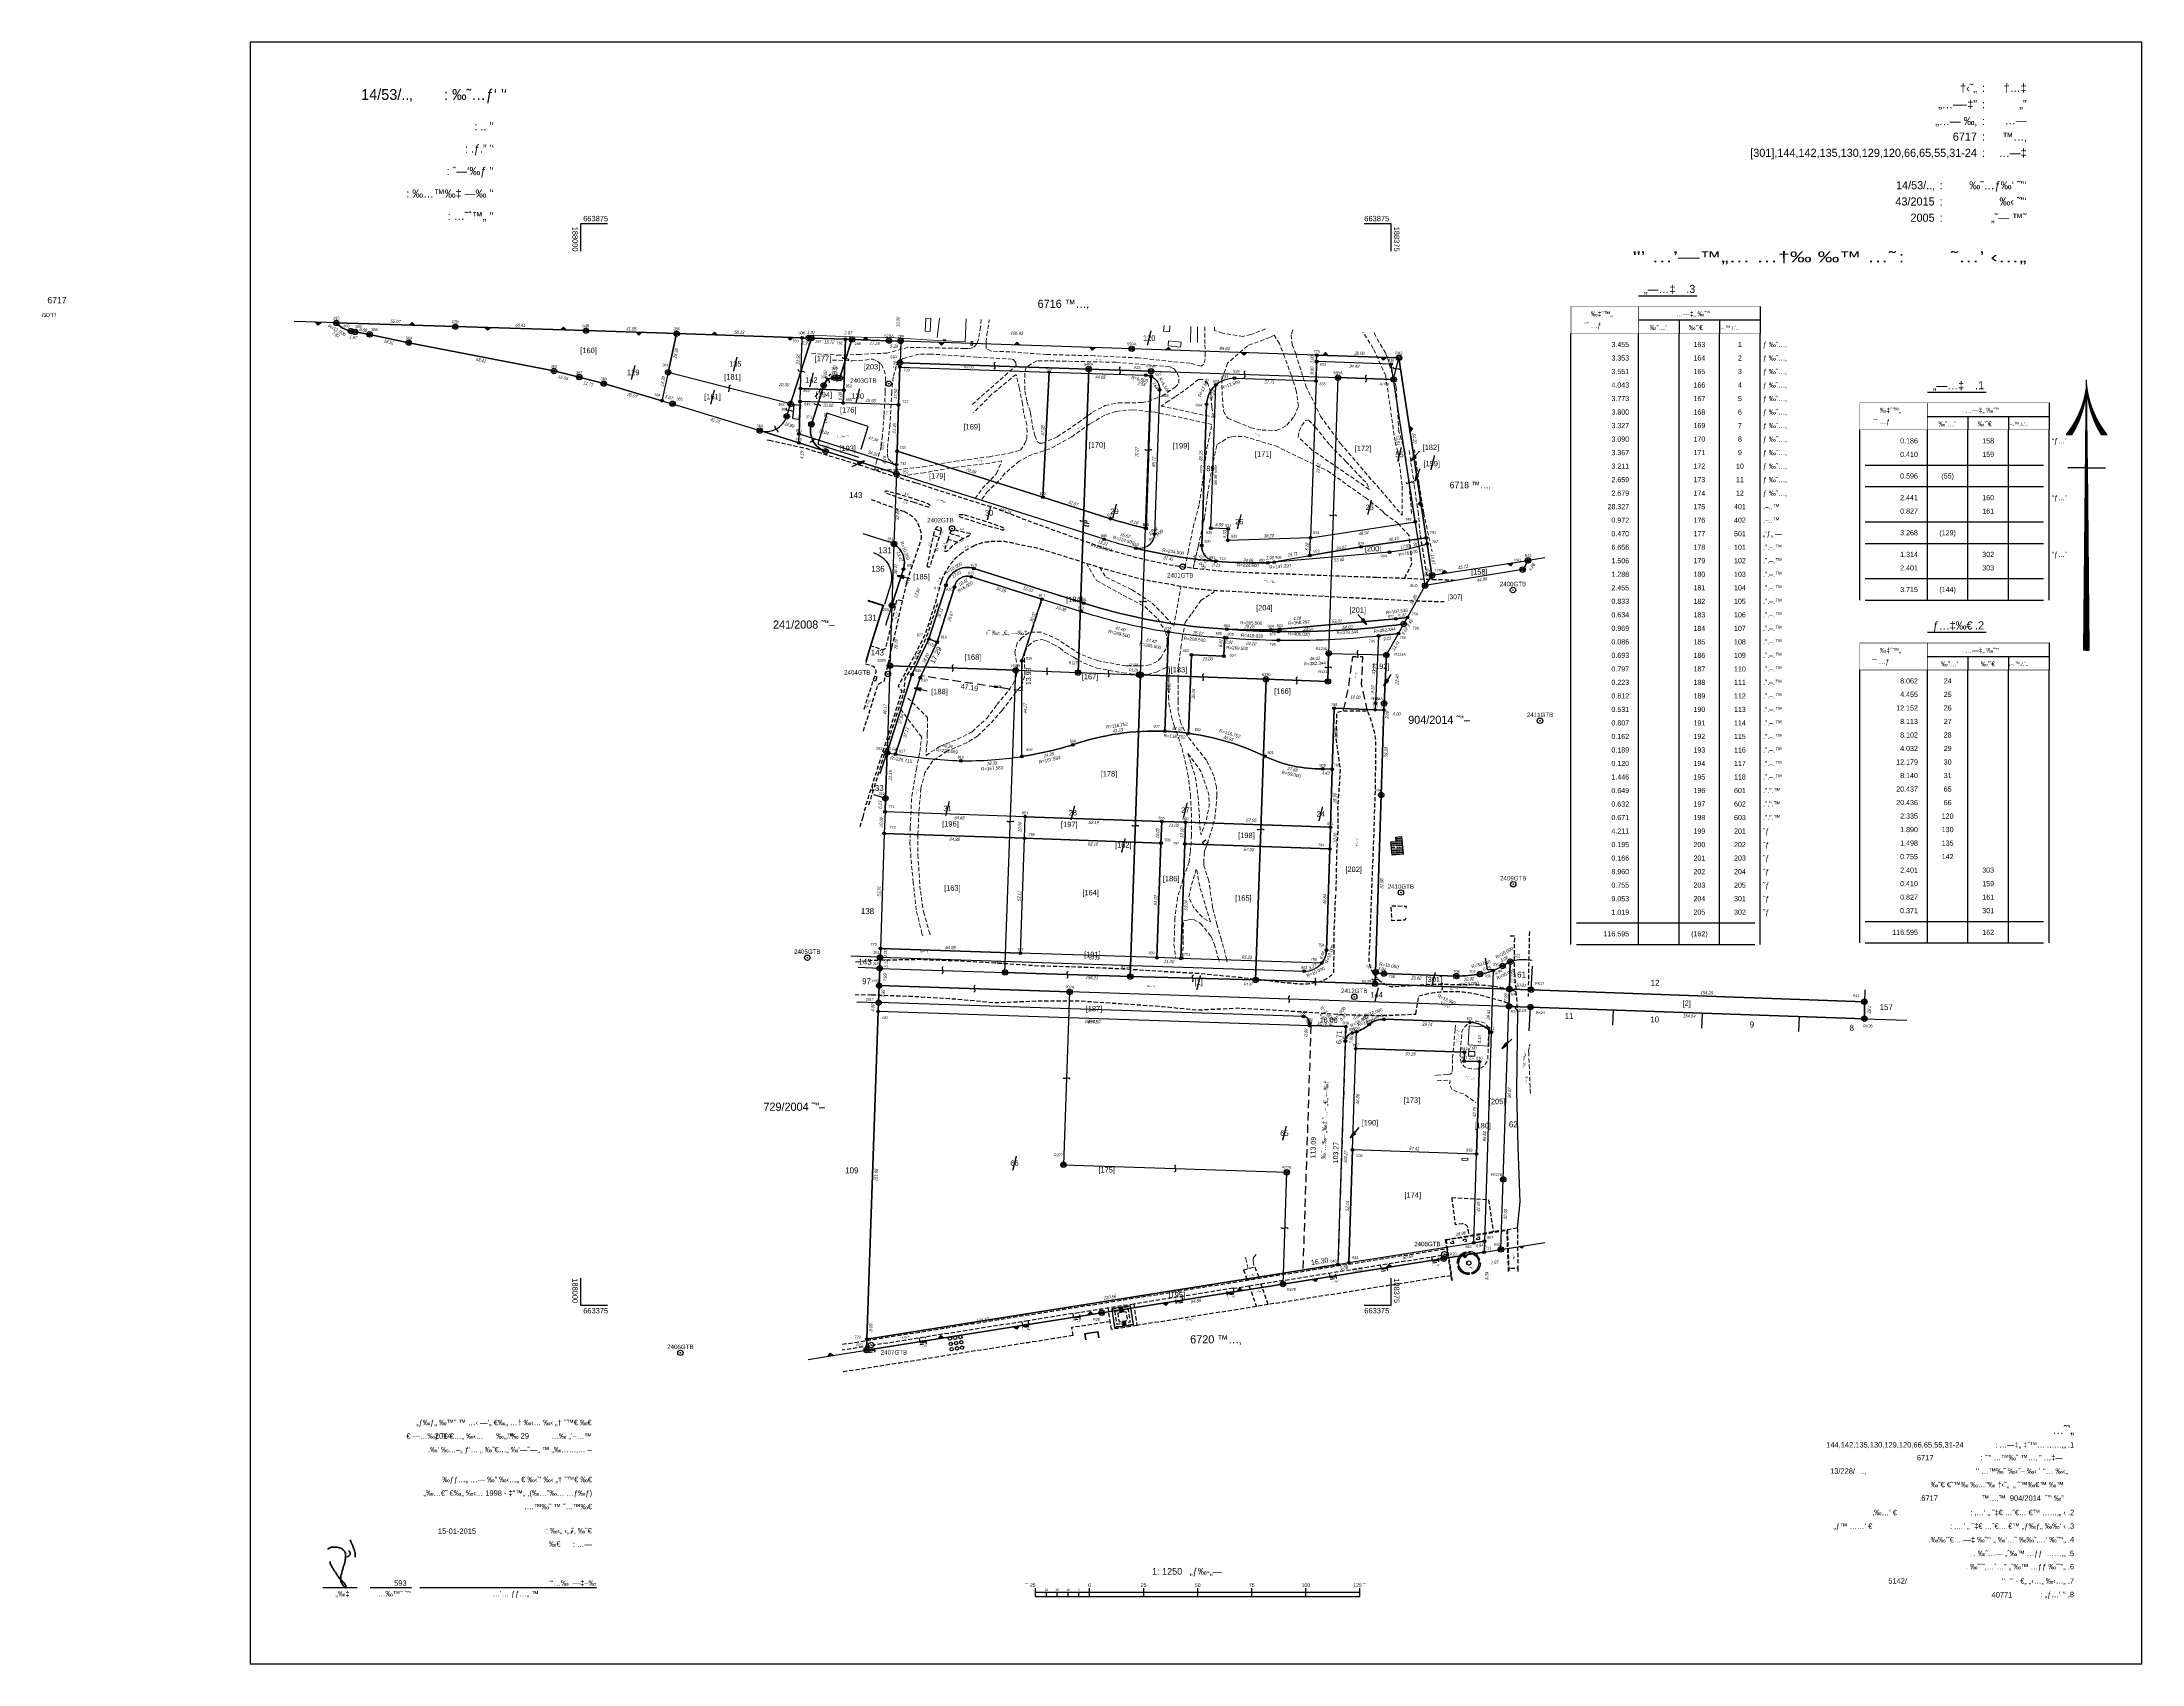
# Model space of a CAD drawing. Extents: x 187751 to 188722, y 663209 to 663959.
import ezdxf
from ezdxf.enums import TextEntityAlignment as Align

# ---------------------------------------------------------------- set-up
doc = ezdxf.new("R2010")
doc.units = 0
doc.header["$LTSCALE"] = 0.3
doc.linetypes.add('DASHED', pattern=[19.05, 12.7, -6.35])
doc.linetypes.add('HIDDEN', pattern=[9.525, 6.35, -3.175])
doc.layers.get('0').update_dxf_attribs({"linetype": 'CONTINUOUS'})
for name, color, linetype in [('2602', 8, 'CONTINUOUS'), ('bldh001', 25, 'CONTINUOUS'), ('BLDP001', 25, 'CONTINUOUS'), ('BLDP034', 25, 'CONTINUOUS'), ('BLDS003', 25, 'CONTINUOUS'), ('BLDS005', 25, 'CONTINUOUS'), ('C1602_0', 7, 'CONTINUOUS'), ('C1602_1', 1, 'CONTINUOUS'), ('C1602_2', 3, 'CONTINUOUS'), ('C1602_3', 4, 'CONTINUOUS'), ('C1603_0', 7, 'CONTINUOUS'), ('C1603_1', 1, 'CONTINUOUS'), ('C1603_2', 3, 'CONTINUOUS'), ('C1603_3', 4, 'CONTINUOUS'), ('C1609_0', 7, 'CONTINUOUS'), ('C1609_1', 7, 'CONTINUOUS'), ('C1609_3', 7, 'CONTINUOUS'), ('C1610_0', 7, 'CONTINUOUS'), ('C1610_1', 7, 'CONTINUOUS'), ('C1611_1', 6, 'CONTINUOUS'), ('C1611_3', 6, 'CONTINUOUS'), ('C1640', 7, 'DASHED'), ('C1690', 7, 'CONTINUOUS'), ('DRWP002', 2, 'CONTINUOUS'), ('DRWS014', 2, 'CONTINUOUS'), ('DRWT004', 2, 'CONTINUOUS'), ('FNCP001', 25, 'CONTINUOUS'), ('FNCP007', 25, 'CONTINUOUS'), ('FNCS007', 25, 'CONTINUOUS'), ('FNCS013', 25, 'CONTINUOUS'), ('OBJS009', 2, 'CONTINUOUS'), ('PCLP001', 7, 'CONTINUOUS'), ('PCLP004', 3, 'CONTINUOUS'), ('PCLS001', 3, 'CONTINUOUS'), ('PCLS003', 11, 'CONTINUOUS'), ('PCLS004', 7, 'CONTINUOUS'), ('pzika', 240, 'DASHED'), ('RODP020', 25, 'HIDDEN'), ('RODP021', 25, 'HIDDEN'), ('RODP022', 25, 'DASHED'), ('RODP023', 25, 'HIDDEN'), ('RODP025', 25, 'HIDDEN'), ('RODP026', 25, 'HIDDEN'), ('RODP027', 25, 'HIDDEN'), ('RODP028', 25, 'HIDDEN'), ('RODP033', 25, 'HIDDEN'), ('RODS002', 25, 'CONTINUOUS'), ('RODS003', 25, 'CONTINUOUS'), ('RODS004', 25, 'CONTINUOUS'), ('RODS005', 25, 'CONTINUOUS'), ('RODS007', 25, 'CONTINUOUS'), ('RODS008', 25, 'CONTINUOUS'), ('RODS009', 25, 'CONTINUOUS'), ('SRVS003', 20, 'CONTINUOUS'), ('TAZAR_FRAME', 7, 'CONTINUOUS'), ('TR_TABLES', 7, 'CONTINUOUS'), ('UD_PCLS008', 2, 'CONTINUOUS'), ('UD_SRVS007', 3, 'CONTINUOUS')]:
    doc.layers.add(name, color=color, linetype=linetype)
for name, color, linetype, lineweight in [('M2207', 25, 'CONTINUOUS', 20), ('M2401', 25, 'CONTINUOUS', 30), ('M2404', 25, 'HIDDEN', 20), ('M2405', 25, 'HIDDEN', 20), ('M2409', 25, 'HIDDEN', 20), ('M2602', 25, 'CONTINUOUS', 20), ('M2603', 25, 'CONTINUOUS', 20)]:
    doc.layers.add(name, color=color, linetype=linetype, lineweight=lineweight)
doc.styles.add('1', font='cob-txt', dxfattribs={"height": 2})
doc.styles.add('HEBTEXT', font='HEBTXT')
doc.styles.add('HEBTXT', font='HEBTXT')
doc.styles.add('Legend', font='CALIBRI.TTF')
doc.styles.add('MAVAT_HEBTXT', font='HEBTXT')
doc.styles.add('MD-2010', font='hebtxt', dxfattribs={"height": 2.5})
doc.styles.add('TAZAR_HEBTXT', font='HEBTXT')
doc.styles.add('TRHEBTXT', font='HEBTXT')

# ---------------------------------------------------------------- blocks, each defined once
blk = doc.blocks.new('SU_1250')
at = {"color": 2}
for p, q in [((-92.97, -13.11), (-92.97, -9.36)), ((-67.97, -13.11), (-67.97, -9.36)), ((-42.97, -13.11), (-42.97, -9.36)), ((-17.97, -13.11), (-17.97, -9.36)), ((7.03, -13.11), (7.03, -9.36)), ((32.03, -13.11), (32.03, -9.36)), ((57.03, -13.11), (57.03, -9.36)), ((-92.97, -11.24), (57.03, -11.24)), ((-87.97, -13.11), (-87.97, -11.24)), ((-82.97, -13.11), (-82.97, -11.24)), ((-77.97, -13.11), (-77.97, -11.24)), ((-72.97, -13.11), (-72.97, -11.24))]:
    blk.add_line(p, q, dxfattribs=at)
at = {"color": 7}
blk.add_line((-92.97, -13.11), (57.03, -13.11), dxfattribs=at)
at = {"style": 'HEBTXT'}
blk.add_text('1: 1250   „ƒ‰-„—', height=3.125, dxfattribs=at).set_placement((-22.97, 0.01), align=Align.TOP_CENTER)
at = {"color": 2, "style": 'HEBTXT'}
blk.add_text('˜ˆ 25', height=1.7, dxfattribs=at).set_placement((-92.97, -8.74), align=Align.RIGHT)
for s, height, p in [('20', 1, (-87.97, -10.61)), ('15', 1, (-82.97, -10.61)), ('10', 1, (-77.97, -10.61)), ('5', 1, (-72.97, -10.61)), ('0', 1.7, (-67.97, -8.74)), ('25', 1.7, (-42.97, -8.74)), ('50', 1.7, (-17.97, -8.74)), ('75', 1.7, (7.03, -8.74)), ('100', 1.7, (32.03, -8.74)), ('125 ˜ˆ', 1.7, (57.03, -8.74))]:
    blk.add_text(s, height=height, dxfattribs=at).set_placement(p, align=Align.CENTER)
blk = doc.blocks.new('SU93_41L')
for points in [[(-1, 0), (0, 1), (1, 0)], [(-0.76, 0.1), (0, 0.86), (0.76, 0.1)], [(-0.52, 0.2), (0, 0.72), (0.52, 0.2)], [(-0.28, 0.3), (0, 0.58), (0.28, 0.3)], [(-0.03, 0.4), (0, 0.43), (0.03, 0.4)]]:
    blk.add_lwpolyline(points, close=True)
blk = doc.blocks.new('SU93_41R')
for points in [[(1, 0), (0, -1), (-1, 0)], [(0.76, -0.1), (0, -0.86), (-0.76, -0.1)], [(0.52, -0.2), (0, -0.72), (-0.52, -0.2)], [(0.28, -0.3), (0, -0.58), (-0.28, -0.3)], [(0.03, -0.4), (0, -0.43), (-0.03, -0.4)]]:
    blk.add_lwpolyline(points, close=True)
blk = doc.blocks.new('*U15')
at = {"layer": 'PCLS001', "xscale": 1.25, "yscale": 1.25, "zscale": 1.25}
for name, p, rotation in [('SU93_41R', (188408.84, 663398.15), 9.0092756522514), ('SU93_41R', (188339.7, 663387.18), 9.01903609468778), ('SU93_41L', (188374.27, 663392.66), 9.01903609468778), ('SU93_41L', (188305.14, 663381.69), 9.018401502848663), ('SU93_41L', (188236, 663370.72), 9.01761739165569), ('SU93_41R', (188270.57, 663376.2), 9.018401502848663), ('SU93_41L', (188166.87, 663359.75), 9.01761739165569), ('SU93_41R', (188201.43, 663365.23), 9.01761739165569)]:
    blk.add_blockref(name, p, dxfattribs=dict(at, rotation=rotation))
blk = doc.blocks.new('PCLS004')
at = {"style": 'HEBTXT'}
blk.add_attdef('BLOCK', text='', height=1.5, dxfattribs=at).set_placement((0, 0.27), align=Align.CENTER)
at = {"style": 'HEBTXT', "flags": 1}
for tag, p in [('AREA_LEGAL', (0, -3.62)), ('AREA_CALC', (0, -1.62)), ('STATUS', (0, -5.81))]:
    blk.add_attdef(tag, text='', height=1.5, dxfattribs=at).set_placement(p, align=Align.CENTER)
blk = doc.blocks.new('OBJS009')
blk.add_lwpolyline([(0.75, 0), (5.75, 0), (3.25, 0.5), (3.25, -0.5), (5.75, 0)])
blk.add_solid([(3.25, -0.5), (3.25, 0.5), (5.75, 0)])
blk = doc.blocks.new('LB_PARCEL1')
at = {"style": 'HEBTXT'}
blk.add_attdef('PARCNUM', text='', height=5, dxfattribs=at).set_placement((0, 0), align=Align.MIDDLE)
at = {"flags": 9}
blk.add_attdef('CROSS', text='', height=5, dxfattribs=at).set_placement((-0.82, 0), align=Align.MIDDLE)
blk = doc.blocks.new('PCLS003')
at = {"style": 'HEBTXT'}
blk.add_attdef('PARCEL', text='', height=2.2, dxfattribs=at).set_placement((0, 1.2), align=Align.MIDDLE_CENTER)
at = {"style": 'HEBTXT', "flags": 1}
for tag, p in [('AREA_LEGAL', (0, -5.9)), ('AREA_CALC', (0, -3.9)), ('BLOCK', (0, -1.9))]:
    blk.add_attdef(tag, text='', height=1.5, dxfattribs=at).set_placement(p, align=Align.CENTER)
blk = doc.blocks.new('*U16')
at = {"layer": 'PCLS001', "xscale": 1.25, "yscale": 1.25, "zscale": 1.25, "rotation": 8.928565982530865}
blk.add_blockref('SU93_41L', (188115.72, 663351.64), dxfattribs=at)
blk = doc.blocks.new('SRVS007')
blk.add_circle((0, 0), 0.5)
at = {"style": 'HEBTXT'}
for tag, flags, p in [('HEIGHT', 1, (0, -8, 0)), ('KIND', 1, (0, -6.04, 0)), ('SOURCE-CODE', 9, (0, -9.96, 0)), ('MARK-CODE', 9, (0, -11.92, 0)), ('UDKIND', 9, (0, -16.29, 0)), ('KIND_2', 9, (0, -14.1, 0))]:
    blk.add_attdef(tag, text='', height=1.8, dxfattribs=dict(at, flags=flags)).set_placement(p, align=Align.CENTER)
blk.add_attdef('NAME', text='', height=1.5, dxfattribs=at).set_placement((-0.01, -3), align=Align.CENTER)
blk = doc.blocks.new('RODS009')
blk.add_circle((0, 0), 0.001)
at = {"style": 'HEBTXT'}
blk.add_attdef('COVER_TYPE', text='', height=1.5, dxfattribs=at).set_placement((0, 1), align=Align.CENTER)
blk = doc.blocks.new('RODS005')
blk.add_circle((0, 0), 0.001)
at = {"style": 'HEBTXT', "flags": 8}
blk.add_attdef('COVER_TYPE', text='', height=1.5, dxfattribs=at).set_placement((0, 1), align=Align.CENTER)
blk = doc.blocks.new('RODS004')
blk.add_circle((0, 0), 0.001)
at = {"style": 'HEBTXT', "flags": 8}
blk.add_attdef('COVER_TYPE', text='', height=1.5, dxfattribs=at).set_placement((0, 1), align=Align.CENTER)
blk = doc.blocks.new('RODS002')
blk.add_circle((0, 0), 0.001)
at = {"style": 'HEBTXT', "flags": 8}
blk.add_attdef('COVER_TYPE', text='', height=1.5, dxfattribs=at).set_placement((0, 1), align=Align.CENTER)
blk = doc.blocks.new('RODS003')
blk.add_circle((0, 0), 0.001)
at = {"style": 'HEBTXT'}
blk.add_attdef('COVER_TYPE', text='', height=1.5, dxfattribs=at).set_placement((0, 1), align=Align.CENTER)
blk = doc.blocks.new('RODS008')
blk.add_circle((0, 0), 0.001)
at = {"style": 'HEBTXT', "flags": 8}
blk.add_attdef('COVER_TYPE', text='', height=1.5, dxfattribs=at).set_placement((0, 1), align=Align.CENTER)
blk = doc.blocks.new('RODS007')
blk.add_circle((0, 0), 0.001)
at = {"style": 'HEBTXT'}
blk.add_attdef('COVER_TYPE', text='', height=1.5, dxfattribs=at).set_placement((0, 1), align=Align.CENTER)
blk = doc.blocks.new('BLDS005')
blk.add_circle((0, 0), 0.001)
at = {"style": 'HEBTXT'}
blk.add_attdef('TEMP_OBJECT', text='', height=1.5, dxfattribs=at).set_placement((0, 1), align=Align.CENTER)
blk = doc.blocks.new('FNC7')
for p, q in [((0.6, 0.6), (-0.6, -0.6)), ((-0.6, 0.6), (0.6, -0.6))]:
    blk.add_line(p, q)
blk = doc.blocks.new('*U28')
at = {"layer": 'FNCS007', "xscale": 0.25, "yscale": 0.25, "zscale": 0.25}
for p, rotation in [((188245.86, 663372.09, 76.55), 98.7560596158826), ((188246.24, 663369.62, 76.55), 98.7560596158826), ((188246.84, 663373.57, 76.55), 9.143838665112343), ((188249.31, 663373.97, 76.55), 9.143838665112343), ((188251.78, 663374.36, 76.55), 9.143838665112343), ((188254.25, 663374.76, 76.55), 9.143838665112343), ((188254.77, 663372.49, 76.55), 278.7560596158826), ((188255.15, 663370.02, 76.55), 278.7560596158826), ((188255.54, 663367.55, 76.55), 278.7560596158826), ((188246.62, 663367.15, 76.55), 98.7560596158826), ((188247.35, 663364.74, 76.55), 189.1438386651124), ((188249.81, 663365.13, 76.55), 189.1438386651124), ((188252.28, 663365.53, 76.55), 189.1438386651124), ((188254.75, 663365.93, 76.55), 189.1438386651124)]:
    blk.add_blockref('FNC7', p, dxfattribs=dict(at, rotation=rotation))
blk = doc.blocks.new('FNCS013')
blk.add_circle((0, 0), 0.001)
at = {"style": 'HEBTXT', "flags": 8}
blk.add_attdef('FENCE_TYPE', text='', height=1.5, dxfattribs=at).set_placement((0, 1), align=Align.CENTER)
blk = doc.blocks.new('*U30')
at = {"layer": 'FNCS007', "xscale": 0.25, "yscale": 0.25, "zscale": 0.25}
for p, rotation in [((188418.97, 663533.08, 81.13), 278.76196145669), ((188419.35, 663530.61, 81.13), 278.76196145669), ((188421.42, 663530.11, 81.13), 0.1842301675457492)]:
    blk.add_blockref('FNC7', p, dxfattribs=dict(at, rotation=rotation))
blk = doc.blocks.new('BLDS003')
blk.add_line((0, -0.1), (0, 0.1))
at = {"style": 'HEBTXT'}
for tag, p in [('BLDG-NAME', (0, 0)), ('BLDG-NUM', (0, 3))]:
    blk.add_attdef(tag, text='', height=1.5, dxfattribs=at).set_placement(p, align=Align.CENTER)
at = {"style": 'HEBTXT', "flags": 1}
blk.add_attdef('NUM-FLOORS', text='', height=1.5, dxfattribs=at).set_placement((-0.9, -3), align=Align.RIGHT)
at = {"style": 'HEBTXT', "flags": 9}
for tag, p in [('STRT-DESC', (0, -9)), ('STRT-TYPE', (0, -6)), ('CITY-CODE', (0, -12))]:
    blk.add_attdef(tag, text='', height=1.5, dxfattribs=at).set_placement(p, align=Align.CENTER)
blk.add_attdef('N-FLOORS-DESC', (-0.5, -3), '', height=1.5, dxfattribs=at)
blk = doc.blocks.new('M2405')
blk.add_circle((0, 0), 0.025)
at = {"color": 0, "style": 'MAVAT_HEBTXT'}
blk.add_attdef('NAME', text='', height=1.3, dxfattribs=at).set_placement((0, 0.9), align=Align.CENTER)
blk = doc.blocks.new('M2602')
at = {"color": 0, "lineweight": -3}
blk.add_circle((0, 0), 0.025, dxfattribs=at)
at = {"color": 0, "lineweight": -3, "style": 'MAVAT_HEBTXT'}
blk.add_attdef('NAME', text='', height=1.3, dxfattribs=at).set_placement((0, 1), align=Align.CENTER)
blk = doc.blocks.new('M2404')
blk.add_circle((0, 0), 0.025)
at = {"color": 0, "style": 'MAVAT_HEBTXT'}
blk.add_attdef('NAME', text='', height=1.3, dxfattribs=at).set_placement((0, 0.9), align=Align.CENTER)
blk = doc.blocks.new('M2401')
blk.add_circle((0, 0), 0.025)
at = {"color": 0, "lineweight": 20, "style": 'MAVAT_HEBTXT'}
blk.add_attdef('NAME', text='', height=1.3, dxfattribs=at).set_placement((0, 1), align=Align.CENTER)
blk = doc.blocks.new('M2409')
blk.add_circle((0, 0), 0.025)
at = {"color": 0, "style": 'MAVAT_HEBTXT'}
blk.add_attdef('NAME', text='', height=1.3, dxfattribs=at).set_placement((0, 0.9), align=Align.CENTER)
blk = doc.blocks.new('SRVS003')
for centre, radius in [((0, 0, 0), 1), ((0, 0), 0.1)]:
    blk.add_circle(centre, radius)
at = {"style": 'HEBTXT'}
for tag, height, p in [('NAME', 1.65, (0, 1.4)), ('HEIGHT', 1.8, (0, -3.2))]:
    blk.add_attdef(tag, text='', height=height, dxfattribs=at).set_placement(p, align=Align.CENTER)
for tag, flags, p in [('SOURCE-CODE', 9, (0, -7.6)), ('KIND', 1, (0, -5.4)), ('MARK-CODE', 9, (0, -9.8)), ('UDKIND', 9, (0, -14.01)), ('KIND_2', 9, (0, -11.97, 0))]:
    blk.add_attdef(tag, text='', height=1.8, dxfattribs=dict(at, flags=flags)).set_placement(p, align=Align.CENTER)
blk = doc.blocks.new('PCLS007')
blk.add_circle((0, 0), 0.00313)
at = {"style": 'HEBTXT'}
blk.add_attdef('FRONT-LEN', text='', height=1.88, dxfattribs=at).set_placement((0, 1.25), align=Align.CENTER)
blk = doc.blocks.new('C1690')
blk.add_lwpolyline([(0.21, 1.23, 0.414214), (-0.12, 0.77), (0.01, 0), (0.15, -0.77, -0.414214), (-0.16, -1.24)], format="xyb")
blk = doc.blocks.new('C1611')
blk.add_circle((0, 0), 0.5)
at = {"style": 'TAZAR_HEBTXT'}
for tag, p in [('POINT_NAME', (-0.02, 1.33)), ('UID', (0, -1.39))]:
    blk.add_attdef(tag, text='', height=1, dxfattribs=at).set_placement(p, align=Align.MIDDLE)
blk.add_attdef('MARK_DESC', (1.13, -0.48), '', height=1, dxfattribs=at)
at = {"style": 'TAZAR_HEBTXT', "flags": 1}
for tag, p in [('SOURCE', (0.02, -5.28)), ('HEIGHT', (-0.02, -8.04)), ('CLASS', (-0.02, -6.69)), ('TOPO', (-0.03, -3.96)), ('MARK', (0.01, -2.65)), ('COMMENT', (-0.03, -13.7)), ('LEGAL_X', (0, -9.43)), ('LEGAL_Y', (0, -10.83)), ('LEGAL_Z', (0, -12.3))]:
    blk.add_attdef(tag, text='', height=1, dxfattribs=at).set_placement(p, align=Align.MIDDLE)
blk = doc.blocks.new('C1609')
at = {"style": 'TAZAR_HEBTXT', "oblique": 15, "width": 0.75}
blk.add_attdef('CALC_LENGTH', text='', height=1.2, dxfattribs=at).set_placement((0, 1.26), align=Align.MIDDLE)
at = {"style": 'TAZAR_HEBTXT'}
for tag, p in [('RADIUS', (0.05, 3.11)), ('LEGAL_LENGTH', (0, -1.15)), ('LINE_NAME', (-0.04, -3.3))]:
    blk.add_attdef(tag, text='', height=1.2, dxfattribs=at).set_placement(p, align=Align.MIDDLE)
at = {"style": 'TAZAR_HEBTXT', "flags": 1}
for tag, p in [('COMMENT', (-0.07, -6.85)), ('TOPO', (-0.07, -5.23))]:
    blk.add_attdef(tag, text='', height=1.2, dxfattribs=at).set_placement(p, align=Align.MIDDLE)
blk = doc.blocks.new('C1603')
at = {"color": 1, "style": 'TAZAR_HEBTXT'}
blk.add_attdef('CROSS', text='', height=5, dxfattribs=at).set_placement((-0.03, 1.75), align=Align.MIDDLE)
at = {"style": 'TAZAR_HEBTXT'}
blk.add_attdef('PARCEL_NAME', text='', height=2, dxfattribs=at).set_placement((-0.03, 1.75), align=Align.MIDDLE)
at = {"style": 'TAZAR_HEBTXT', "flags": 1}
for tag, p in [('PARCEL_SOURCE', (0, -4.76)), ('PARCEL_STATUS', (0, -1.81)), ('LEGAL_AREA', (0, -7.34)), ('CALC_AREA', (0, -10.15)), ('TABA_MIGRASH', (0, -19.9)), ('TABA_YEUD', (0, -22.63)), ('TABA_PLAN', (0, -17.38)), ('PARCEL_PREVIOUS', (0, -26.48)), ('GUSH_PREVIOUS', (0, -29.25)), ('COMMENT', (0, -32.98))]:
    blk.add_attdef(tag, text='', height=2, dxfattribs=at).set_placement(p, align=Align.MIDDLE)
blk.add_attdef('GUSH', (-2.8, -14.16), '', height=2, dxfattribs=at)
blk = doc.blocks.new('C1610')
for radius in [1, 0.5]:
    blk.add_circle((0, 0), radius)
at = {"style": 'TAZAR_HEBTXT'}
for tag, p in [('POINT_NAME', (-0.01, 1.76)), ('UID', (-0.02, -1.89))]:
    blk.add_attdef(tag, text='', height=1, dxfattribs=at).set_placement(p, align=Align.MIDDLE)
blk.add_attdef('MARK_DESC', (1.62, -0.51), '', height=1, dxfattribs=at)
at = {"style": 'TAZAR_HEBTXT', "flags": 1}
for tag, p in [('SOURCE', (0.07, -6.18)), ('CLASS', (-0.07, -7.59)), ('TOPO', (0.04, -4.79)), ('MARK', (0.06, -3.34)), ('COMMENT', (0, -14.94)), ('LEGAL_Y', (-0.01, -12.16)), ('LEGAL_X', (0.01, -10.63)), ('LEGAL_Z', (0.02, -13.51)), ('HEIGHT', (-0.01, -9.08))]:
    blk.add_attdef(tag, text='', height=1, dxfattribs=at).set_placement(p, align=Align.MIDDLE)
blk = doc.blocks.new('TAZAR_R-BOTL1')
at = {"linetype": 'Continuous'}
for p, q in [((39.61, 28.2), (26.9, 28.2)), ((59.74, 28.2), (44.38, 28.2)), ((128.18, 28.2), (62.78, 28.2))]:
    blk.add_line(p, q, dxfattribs=at)
at = {"style": 'HEBTEXT'}
for s, p in [('„ƒ‰ƒ„ ‰™˜ ™ …‹ —’„ €‰„ …† ‰‹… ‰‹ „† ˜™€ ‰€', (126.36, 88.32)), ('.‰’ ‰…–„ ƒ’… „ ‰˜€…„ ‰’—˜—„ ™ „‰……‚… –', (126.37, 78.3)), ('€ —…‰ƒ ˜€ €…„ ‰‹…          „™                  …‰ „’–…™', (126.37, 83.31)), ('‰ƒƒ…„ …— ‰” ‰‹…„ € ‰‹˜’ ‰‹ „† ˜™€ ‰€', (126.5, 67.25)), ('„‰…€˜ €‰„ ‰‹… 1998 - ‡"™„ ,(‰…”‰… …ƒ‰ƒ)', (126.51, 62.24)), ('.…™‰˜ ™ ˜…™‰€', (126.51, 57.23)), (': ‰‹„ ‹„ ˜‚ ‰˜€', (126.45, 48.29)), (': …—', (126.45, 43.29))]:
    blk.add_text(s, height=2, dxfattribs=at).set_placement(p, align=Align.RIGHT)
at = {"style": 'HEBTEXT', "width": 0.9}
for s, p in [('„‰‡', (36.77, 24.99)), ('…‰™˜ ˜”‘', (59.66, 24.99)), ('…’… ƒƒ…„ ™', (106.78, 24.99))]:
    blk.add_text(s, height=2, dxfattribs=at).set_placement(p, align=Align.RIGHT)
at = {"style": 'HEBTEXT'}
for tag, p in [('YEAR', (74.48, 83.38)), ('DATE', (103.95, 83.38)), ('FINISH_DATE', (83.6, 48.14)), ('PLACE', (115.62, 43.38)), ('SURVEYOR_NUMBER', (57.89, 28.94)), ('SURVEYOR_NAME', (127.96, 28.94))]:
    blk.add_attdef(tag, text='', height=2, dxfattribs=at).set_placement(p, align=Align.RIGHT)
blk = doc.blocks.new('*X40')
at = {"color": 0}
for p, q in [((-20.52, -125.92), (-20.44, -125.92)), ((-20.52, -125.95), (-20.44, -125.95)), ((-20.52, -125.97), (-20.43, -125.97)), ((-20.52, -126), (-20.43, -126)), ((-20.52, -126.03), (-20.43, -126.03)), ((-20.52, -126.05), (-20.43, -126.05)), ((-20.52, -126.08), (-20.43, -126.08)), ((-20.52, -126.1), (-20.43, -126.1)), ((-20.52, -126.12), (-20.42, -126.12)), ((-20.52, -126.15), (-20.42, -126.15)), ((-20.52, -126.17), (-20.42, -126.17)), ((-20.52, -126.2), (-20.42, -126.2)), ((-20.52, -126.22), (-20.42, -126.22)), ((-20.52, -126.25), (-20.41, -126.25)), ((-20.52, -126.28), (-20.41, -126.28)), ((-20.52, -126.3), (-20.41, -126.3)), ((-20.52, -126.33), (-20.41, -126.33)), ((-20.52, -126.35), (-20.41, -126.35)), ((-20.52, -126.38), (-20.4, -126.38)), ((-20.52, -126.4), (-20.4, -126.4)), ((-20.52, -126.42), (-20.4, -126.42)), ((-20.52, -126.45), (-20.4, -126.45)), ((-20.52, -126.47), (-20.39, -126.47)), ((-20.52, -126.5), (-20.39, -126.5)), ((-20.52, -126.53), (-20.39, -126.53)), ((-20.52, -126.55), (-20.39, -126.55)), ((-20.52, -126.58), (-20.39, -126.58)), ((-20.52, -126.6), (-20.38, -126.6)), ((-20.52, -126.62), (-20.38, -126.62)), ((-20.52, -126.65), (-20.38, -126.65)), ((-20.52, -126.67), (-20.38, -126.67)), ((-20.52, -126.7), (-20.37, -126.7)), ((-20.52, -126.72), (-20.37, -126.72)), ((-20.52, -126.75), (-20.37, -126.75)), ((-20.52, -126.78), (-20.37, -126.78)), ((-20.52, -126.8), (-20.36, -126.8)), ((-20.52, -126.83), (-20.36, -126.83)), ((-20.52, -126.85), (-20.36, -126.85)), ((-20.52, -126.88), (-20.36, -126.88)), ((-20.52, -126.9), (-20.35, -126.9)), ((-20.52, -126.92), (-20.35, -126.92)), ((-20.52, -126.95), (-20.35, -126.95)), ((-20.52, -126.97), (-20.35, -126.97)), ((-20.52, -127), (-20.34, -127)), ((-20.52, -127.03), (-20.34, -127.03)), ((-20.52, -127.05), (-20.34, -127.05)), ((-20.52, -127.08), (-20.34, -127.08)), ((-20.52, -127.1), (-20.33, -127.1)), ((-20.52, -127.12), (-20.33, -127.12)), ((-20.52, -127.15), (-20.33, -127.15)), ((-20.52, -127.17), (-20.33, -127.17)), ((-20.52, -127.2), (-20.32, -127.2)), ((-20.52, -127.22), (-20.32, -127.22)), ((-20.51, -125.53), (-20.46, -125.53)), ((-20.51, -125.55), (-20.46, -125.55)), ((-20.51, -125.58), (-20.46, -125.58)), ((-20.51, -125.6), (-20.46, -125.6)), ((-20.51, -125.62), (-20.46, -125.62)), ((-20.51, -125.65), (-20.46, -125.65)), ((-20.51, -125.67), (-20.46, -125.67)), ((-20.51, -125.7), (-20.45, -125.7)), ((-20.51, -125.72), (-20.45, -125.72)), ((-20.51, -125.75), (-20.45, -125.75)), ((-20.51, -125.78), (-20.45, -125.78)), ((-20.51, -125.8), (-20.45, -125.8)), ((-20.51, -125.83), (-20.45, -125.83)), ((-20.51, -125.85), (-20.44, -125.85)), ((-20.51, -125.88), (-20.44, -125.88)), ((-20.51, -125.9), (-20.44, -125.9)), ((-20.51, -127.25), (-20.32, -127.25)), ((-20.51, -127.28), (-20.32, -127.28)), ((-20.51, -127.3), (-20.31, -127.3)), ((-20.51, -127.33), (-20.31, -127.33)), ((-20.51, -127.35), (-20.31, -127.35)), ((-20.51, -127.38), (-20.3, -127.38)), ((-20.51, -127.4), (-20.3, -127.4)), ((-20.51, -127.42), (-20.3, -127.42)), ((-20.51, -127.45), (-20.3, -127.45)), ((-20.51, -127.47), (-20.29, -127.47)), ((-20.51, -127.5), (-20.29, -127.5)), ((-20.51, -127.53), (-20.29, -127.53)), ((-20.51, -127.55), (-20.28, -127.55)), ((-20.51, -127.58), (-20.28, -127.58)), ((-20.51, -127.6), (-20.28, -127.6)), ((-20.51, -127.62), (-20.28, -127.62)), ((-20.51, -127.65), (-20.27, -127.65)), ((-20.5, -125.22), (-20.48, -125.22)), ((-20.5, -125.25), (-20.48, -125.25)), ((-20.5, -125.28), (-20.48, -125.28)), ((-20.5, -125.3), (-20.48, -125.3)), ((-20.5, -125.33), (-20.48, -125.33)), ((-20.5, -125.35), (-20.47, -125.35)), ((-20.5, -125.38), (-20.47, -125.38)), ((-20.5, -125.4), (-20.47, -125.4)), ((-20.5, -125.42), (-20.47, -125.42)), ((-20.5, -125.45), (-20.47, -125.45)), ((-20.5, -125.47), (-20.47, -125.47)), ((-20.5, -125.5), (-20.47, -125.5)), ((-20.5, -127.67), (-20.27, -127.67)), ((-20.5, -127.7), (-20.27, -127.7)), ((-20.5, -127.72), (-20.26, -127.72)), ((-20.5, -127.75), (-20.26, -127.75)), ((-20.5, -127.78), (-20.26, -127.78)), ((-20.5, -127.8), (-20.25, -127.8)), ((-20.5, -127.83), (-20.25, -127.83)), ((-20.5, -127.85), (-20.25, -127.85)), ((-20.5, -127.88), (-20.24, -127.88)), ((-20.5, -127.9), (-20.24, -127.9)), ((-20.5, -127.92), (-20.24, -127.92)), ((-20.49, -125.12), (-20.49, -125.12)), ((-20.49, -125.15), (-20.49, -125.15)), ((-20.49, -125.17), (-20.48, -125.17)), ((-20.49, -125.2), (-20.48, -125.2)), ((-20.49, -127.95), (-20.23, -127.95)), ((-20.49, -127.97), (-20.23, -127.97)), ((-20.49, -128), (-20.23, -128)), ((-20.49, -128.03), (-20.22, -128.03)), ((-20.49, -128.05), (-20.22, -128.05)), ((-20.49, -128.07), (-20.22, -128.07)), ((-20.49, -128.1), (-20.21, -128.1)), ((-20.49, -128.12), (-20.21, -128.12)), ((-20.49, -128.15), (-20.21, -128.15)), ((-20.49, -128.18), (-20.2, -128.18)), ((-20.48, -128.2), (-20.2, -128.2)), ((-20.48, -128.22), (-20.2, -128.22)), ((-20.48, -128.25), (-20.19, -128.25)), ((-20.48, -128.28), (-20.19, -128.28)), ((-20.48, -128.3), (-20.19, -128.3)), ((-20.48, -128.32), (-20.18, -128.32)), ((-20.48, -128.35), (-20.18, -128.35)), ((-20.48, -128.38), (-20.18, -128.38)), ((-20.47, -128.4), (-20.17, -128.4)), ((-20.47, -128.43), (-20.17, -128.43)), ((-20.47, -128.45), (-20.17, -128.45)), ((-20.47, -128.47), (-20.16, -128.47)), ((-20.47, -128.5), (-20.16, -128.5)), ((-20.47, -128.53), (-20.15, -128.53)), ((-20.47, -128.55), (-20.15, -128.55)), ((-20.46, -128.57), (-20.15, -128.57)), ((-20.46, -128.6), (-20.14, -128.6)), ((-20.46, -128.62), (-20.14, -128.62)), ((-20.46, -128.65), (-20.14, -128.65)), ((-20.46, -128.68), (-20.13, -128.68)), ((-20.46, -128.7), (-20.13, -128.7)), ((-20.46, -128.72), (-20.12, -128.72)), ((-20.45, -128.75), (-20.12, -128.75)), ((-20.45, -128.78), (-20.12, -128.78)), ((-20.45, -128.8), (-20.11, -128.8)), ((-20.45, -128.82), (-20.11, -128.82)), ((-20.45, -128.85), (-20.11, -128.85)), ((-20.45, -128.88), (-20.1, -128.88)), ((-20.44, -128.9), (-20.1, -128.9)), ((-20.44, -128.93), (-20.09, -128.93)), ((-20.44, -128.95), (-20.09, -128.95)), ((-20.44, -128.97), (-20.09, -128.97)), ((-20.44, -129), (-20.08, -129)), ((-20.44, -129.03), (-20.08, -129.03)), ((-20.43, -129.05), (-20.07, -129.05)), ((-20.43, -129.07), (-20.07, -129.07)), ((-20.43, -129.1), (-20.07, -129.1)), ((-20.43, -129.12), (-20.06, -129.12)), ((-20.43, -129.15), (-20.06, -129.15)), ((-20.43, -129.18), (-20.05, -129.18)), ((-20.42, -129.2), (-20.05, -129.2)), ((-20.42, -129.22), (-20.04, -129.22)), ((-20.42, -129.25), (-20.04, -129.25)), ((-20.42, -129.28), (-20.04, -129.28)), ((-20.42, -129.3), (-20.03, -129.3)), ((-20.41, -129.32), (-20.03, -129.32)), ((-20.41, -129.35), (-20.02, -129.35)), ((-20.41, -129.38), (-20.02, -129.38)), ((-20.41, -129.4), (-20.01, -129.4)), ((-20.41, -129.43), (-20.01, -129.43)), ((-20.4, -129.45), (-20.01, -129.45)), ((-20.4, -129.47), (-20, -129.47)), ((-20.4, -129.5), (-20, -129.5)), ((-20.4, -129.53), (-19.99, -129.53)), ((-20.4, -129.55), (-19.99, -129.55)), ((-20.39, -129.57), (-19.98, -129.57)), ((-20.39, -129.6), (-19.98, -129.6)), ((-20.39, -129.62), (-19.98, -129.62)), ((-20.39, -129.65), (-19.97, -129.65)), ((-20.38, -129.68), (-19.97, -129.68)), ((-20.38, -129.7), (-19.96, -129.7)), ((-20.38, -129.72), (-19.96, -129.72)), ((-20.38, -129.75), (-19.95, -129.75)), ((-20.38, -129.78), (-19.95, -129.78)), ((-20.37, -129.8), (-19.94, -129.8)), ((-20.37, -129.82), (-19.94, -129.82)), ((-20.37, -129.85), (-19.93, -129.85)), ((-20.37, -129.88), (-19.93, -129.88)), ((-20.36, -129.9), (-19.92, -129.9)), ((-20.36, -129.93), (-19.92, -129.93)), ((-20.36, -129.95), (-19.92, -129.95)), ((-20.36, -129.97), (-19.91, -129.97)), ((-20.35, -130), (-19.91, -130)), ((-20.35, -130.03), (-19.9, -130.03)), ((-20.35, -130.05), (-19.9, -130.05)), ((-20.35, -130.07), (-19.89, -130.07)), ((-20.34, -130.1), (-19.89, -130.1)), ((-20.34, -130.12), (-19.88, -130.12)), ((-20.34, -130.15), (-19.88, -130.15)), ((-20.34, -130.18), (-19.87, -130.18)), ((-20.33, -130.2), (-19.87, -130.2)), ((-20.33, -130.22), (-19.86, -130.22)), ((-20.33, -130.25), (-19.86, -130.25)), ((-20.33, -130.28), (-19.85, -130.28)), ((-20.32, -130.3), (-19.85, -130.3)), ((-20.32, -130.32), (-19.84, -130.32)), ((-20.32, -130.35), (-19.84, -130.35)), ((-20.31, -130.38), (-19.83, -130.38)), ((-20.31, -130.4), (-19.83, -130.4)), ((-20.31, -130.43), (-19.82, -130.43)), ((-20.31, -130.45), (-19.82, -130.45)), ((-20.3, -130.47), (-19.81, -130.47)), ((-20.3, -130.5), (-19.81, -130.5)), ((-20.3, -130.53), (-19.8, -130.53)), ((-20.3, -130.55), (-19.8, -130.55)), ((-20.29, -130.57), (-19.79, -130.57)), ((-20.29, -130.6), (-19.79, -130.6)), ((-20.29, -130.62), (-19.78, -130.62)), ((-20.28, -130.65), (-19.78, -130.65)), ((-20.28, -130.68), (-19.77, -130.68)), ((-20.28, -130.7), (-19.76, -130.7)), ((-20.27, -130.72), (-19.76, -130.72)), ((-20.27, -130.75), (-19.75, -130.75)), ((-20.27, -130.78), (-19.75, -130.78)), ((-20.27, -130.8), (-19.74, -130.8)), ((-20.26, -130.82), (-19.74, -130.82)), ((-20.26, -130.85), (-19.73, -130.85)), ((-20.26, -130.88), (-19.73, -130.88)), ((-20.25, -130.9), (-19.72, -130.9)), ((-20.25, -130.93), (-19.72, -130.93)), ((-20.25, -130.95), (-19.71, -130.95)), ((-20.24, -130.97), (-19.71, -130.97)), ((-20.24, -131), (-19.7, -131)), ((-20.24, -131.03), (-19.69, -131.03)), ((-20.23, -131.05), (-19.69, -131.05)), ((-20.23, -131.07), (-19.68, -131.07)), ((-20.23, -131.1), (-19.68, -131.1)), ((-20.22, -131.12), (-19.67, -131.12)), ((-20.22, -131.15), (-19.67, -131.15)), ((-20.22, -131.18), (-19.66, -131.18)), ((-20.21, -131.2), (-19.65, -131.2)), ((-20.21, -131.22), (-19.65, -131.22)), ((-20.21, -131.25), (-19.64, -131.25)), ((-20.2, -131.28), (-19.64, -131.28)), ((-20.2, -131.3), (-19.63, -131.3)), ((-20.2, -131.32), (-19.63, -131.32)), ((-20.19, -131.35), (-19.62, -131.35)), ((-20.19, -131.38), (-19.61, -131.38)), ((-20.19, -131.4), (-19.61, -131.4)), ((-20.18, -131.43), (-19.6, -131.43)), ((-20.18, -131.45), (-19.6, -131.45)), ((-20.18, -131.47), (-19.59, -131.47)), ((-20.17, -131.5), (-19.59, -131.5)), ((-20.17, -131.53), (-19.58, -131.53)), ((-20.17, -131.55), (-19.57, -131.55)), ((-20.16, -131.57), (-19.57, -131.57)), ((-20.16, -131.6), (-19.56, -131.6)), ((-20.16, -131.62), (-19.56, -131.62)), ((-20.15, -131.65), (-19.55, -131.65)), ((-20.15, -131.68), (-19.54, -131.68)), ((-20.14, -131.7), (-19.54, -131.7)), ((-20.14, -131.72), (-19.53, -131.72)), ((-20.14, -131.75), (-19.53, -131.75)), ((-20.13, -131.78), (-19.52, -131.78)), ((-20.13, -131.8), (-19.51, -131.8)), ((-20.13, -131.82), (-19.51, -131.82)), ((-20.12, -131.85), (-19.5, -131.85)), ((-20.12, -131.88), (-19.49, -131.88)), ((-20.11, -131.9), (-19.49, -131.9)), ((-20.11, -131.93), (-19.48, -131.93)), ((-20.11, -131.95), (-19.48, -131.95)), ((-20.1, -131.97), (-19.47, -131.97)), ((-20.1, -132), (-19.46, -132)), ((-20.1, -132.03), (-19.46, -132.03)), ((-20.09, -132.05), (-19.45, -132.05)), ((-20.09, -132.07), (-19.44, -132.07)), ((-20.08, -132.1), (-19.44, -132.1)), ((-20.08, -132.12), (-19.43, -132.12)), ((-20.08, -132.15), (-19.42, -132.15)), ((-20.07, -132.18), (-19.42, -132.18)), ((-20.07, -132.2), (-19.41, -132.2)), ((-20.06, -132.22), (-19.41, -132.22)), ((-20.06, -132.25), (-19.4, -132.25)), ((-20.05, -132.28), (-19.39, -132.28)), ((-20.05, -132.3), (-19.39, -132.3)), ((-20.05, -132.32), (-19.38, -132.32)), ((-20.04, -132.35), (-19.37, -132.35)), ((-20.04, -132.38), (-19.37, -132.38)), ((-20.03, -132.4), (-19.36, -132.4)), ((-20.03, -132.43), (-19.35, -132.43)), ((-20.03, -132.45), (-19.35, -132.45)), ((-20.02, -132.47), (-19.34, -132.47)), ((-20.02, -132.5), (-19.33, -132.5)), ((-20.01, -132.53), (-19.33, -132.53)), ((-20.01, -132.55), (-19.32, -132.55)), ((-20, -132.57), (-19.31, -132.57)), ((-20, -132.6), (-19.31, -132.6)), ((-20, -132.62), (-19.3, -132.62)), ((-19.99, -132.65), (-19.29, -132.65)), ((-19.99, -132.68), (-19.29, -132.68)), ((-19.98, -132.7), (-19.28, -132.7)), ((-19.98, -132.72), (-19.27, -132.72)), ((-19.97, -132.75), (-19.26, -132.75)), ((-19.97, -132.78), (-19.26, -132.78)), ((-19.96, -132.8), (-19.25, -132.8)), ((-19.96, -132.82), (-19.24, -132.82)), ((-19.95, -132.85), (-19.24, -132.85)), ((-19.95, -132.88), (-19.23, -132.88)), ((-19.95, -132.9), (-19.22, -132.9)), ((-19.94, -132.93), (-19.22, -132.93)), ((-19.94, -132.95), (-19.21, -132.95)), ((-19.93, -132.97), (-19.2, -132.97)), ((-19.93, -133), (-19.19, -133)), ((-19.92, -133.03), (-19.19, -133.03)), ((-19.92, -133.05), (-19.18, -133.05)), ((-19.91, -133.07), (-19.17, -133.07)), ((-19.91, -133.1), (-19.17, -133.1)), ((-19.9, -133.12), (-19.16, -133.12)), ((-19.9, -133.15), (-19.15, -133.15)), ((-19.89, -133.18), (-19.14, -133.18)), ((-19.89, -133.2), (-19.14, -133.2)), ((-19.88, -133.22), (-19.13, -133.22)), ((-19.88, -133.25), (-19.12, -133.25)), ((-19.87, -133.28), (-19.12, -133.28)), ((-19.87, -133.3), (-19.11, -133.3)), ((-19.86, -133.32), (-19.1, -133.32)), ((-19.86, -133.35), (-19.09, -133.35)), ((-19.86, -133.38), (-19.09, -133.38)), ((-19.85, -133.4), (-19.08, -133.4)), ((-19.85, -133.43), (-19.07, -133.43)), ((-19.84, -133.45), (-19.06, -133.45)), ((-19.84, -133.47), (-19.06, -133.47)), ((-19.83, -133.5), (-19.05, -133.5)), ((-19.83, -133.53), (-19.04, -133.53)), ((-19.82, -133.55), (-19.03, -133.55)), ((-19.81, -133.57), (-19.03, -133.57)), ((-19.81, -133.6), (-19.02, -133.6)), ((-19.8, -133.62), (-19.01, -133.62)), ((-19.8, -133.65), (-19, -133.65)), ((-19.79, -133.68), (-19, -133.68)), ((-19.79, -133.7), (-18.99, -133.7)), ((-19.78, -133.72), (-18.98, -133.72)), ((-19.78, -133.75), (-18.97, -133.75)), ((-19.77, -133.78), (-18.97, -133.78)), ((-19.77, -133.8), (-18.96, -133.8)), ((-19.76, -133.82), (-18.95, -133.82)), ((-19.76, -133.85), (-18.94, -133.85)), ((-19.75, -133.88), (-18.93, -133.88)), ((-19.75, -133.9), (-18.93, -133.9)), ((-19.74, -133.93), (-18.92, -133.93)), ((-19.74, -133.95), (-18.91, -133.95)), ((-19.73, -133.97), (-18.9, -133.97)), ((-19.73, -134), (-18.89, -134)), ((-19.72, -134.03), (-18.89, -134.03)), ((-19.71, -134.05), (-18.88, -134.05)), ((-19.71, -134.07), (-18.87, -134.07)), ((-19.7, -134.1), (-18.86, -134.1)), ((-19.7, -134.12), (-18.86, -134.12)), ((-19.69, -134.15), (-18.85, -134.15)), ((-19.69, -134.18), (-18.84, -134.18)), ((-19.68, -134.2), (-18.83, -134.2)), ((-19.68, -134.22), (-18.82, -134.22)), ((-19.67, -134.25), (-18.81, -134.25)), ((-19.66, -134.28), (-18.81, -134.28)), ((-19.66, -134.3), (-18.8, -134.3)), ((-19.65, -134.32), (-18.79, -134.32)), ((-19.65, -134.35), (-18.78, -134.35)), ((-19.64, -134.38), (-18.77, -134.38)), ((-19.64, -134.4), (-18.77, -134.4)), ((-19.63, -134.43), (-18.76, -134.43)), ((-19.62, -134.45), (-18.75, -134.45)), ((-19.62, -134.47), (-18.74, -134.47)), ((-19.61, -134.5), (-18.73, -134.5)), ((-19.61, -134.53), (-18.72, -134.53)), ((-19.6, -134.55), (-18.72, -134.55)), ((-19.6, -134.57), (-18.71, -134.57)), ((-19.59, -134.6), (-18.7, -134.6)), ((-19.58, -134.62), (-18.69, -134.62)), ((-19.58, -134.65), (-18.68, -134.65)), ((-19.57, -134.68), (-18.67, -134.68)), ((-19.57, -134.7), (-18.67, -134.7)), ((-19.56, -134.72), (-18.66, -134.72)), ((-19.55, -134.75), (-18.65, -134.75)), ((-19.55, -134.78), (-18.64, -134.78)), ((-19.54, -134.8), (-18.63, -134.8)), ((-19.54, -134.82), (-18.62, -134.82)), ((-19.53, -134.85), (-18.61, -134.85)), ((-19.52, -134.88), (-18.61, -134.88)), ((-19.52, -134.9), (-18.6, -134.9)), ((-19.51, -134.93), (-18.59, -134.93)), ((-19.51, -134.95), (-18.58, -134.95)), ((-19.5, -134.97), (-18.57, -134.97)), ((-19.49, -135), (-18.56, -135)), ((-19.49, -135.03), (-18.55, -135.03)), ((-19.48, -135.05), (-18.54, -135.05)), ((-19.47, -135.07), (-18.54, -135.07)), ((-19.47, -135.1), (-18.53, -135.1)), ((-19.46, -135.12), (-18.52, -135.12)), ((-19.46, -135.15), (-18.51, -135.15)), ((-19.45, -135.18), (-18.5, -135.18)), ((-19.44, -135.2), (-18.49, -135.2)), ((-19.44, -135.22), (-18.48, -135.22)), ((-19.43, -135.25), (-18.47, -135.25)), ((-19.42, -135.28), (-18.46, -135.28)), ((-19.42, -135.3), (-18.46, -135.3)), ((-19.41, -135.32), (-18.45, -135.32)), ((-19.4, -135.35), (-18.44, -135.35)), ((-19.4, -135.38), (-18.43, -135.38)), ((-19.39, -135.4), (-18.42, -135.4)), ((-19.38, -135.43), (-18.41, -135.43)), ((-19.38, -135.45), (-18.4, -135.45)), ((-19.37, -135.47), (-18.39, -135.47)), ((-19.36, -135.5), (-18.38, -135.5)), ((-19.36, -135.53), (-18.37, -135.53)), ((-19.35, -135.55), (-18.36, -135.55)), ((-19.35, -135.57), (-18.35, -135.57)), ((-19.34, -135.6), (-18.35, -135.6)), ((-19.33, -135.62), (-18.34, -135.62)), ((-19.33, -135.65), (-18.33, -135.65)), ((-19.32, -135.68), (-18.32, -135.68)), ((-19.31, -135.7), (-18.31, -135.7)), ((-19.3, -135.72), (-18.3, -135.72)), ((-19.3, -135.75), (-18.29, -135.75)), ((-19.29, -135.78), (-18.28, -135.78)), ((-19.28, -135.8), (-18.27, -135.8)), ((-19.28, -135.82), (-18.26, -135.82)), ((-19.27, -135.85), (-18.25, -135.85)), ((-19.26, -135.88), (-18.24, -135.88)), ((-19.26, -135.9), (-18.23, -135.9)), ((-19.25, -135.93), (-18.22, -135.93)), ((-19.24, -135.95), (-18.21, -135.95)), ((-19.24, -135.97), (-18.2, -135.97)), ((-19.23, -136), (-18.19, -136)), ((-19.22, -136.03), (-18.19, -136.03)), ((-19.22, -136.05), (-18.18, -136.05)), ((-19.21, -136.07), (-18.17, -136.07)), ((-19.2, -136.1), (-18.16, -136.1)), ((-19.19, -136.12), (-18.15, -136.12)), ((-19.19, -136.15), (-18.14, -136.15)), ((-19.18, -136.18), (-18.13, -136.18)), ((-19.17, -136.2), (-18.12, -136.2)), ((-19.17, -136.22), (-18.11, -136.22)), ((-19.16, -136.25), (-18.1, -136.25)), ((-19.15, -136.28), (-18.09, -136.28)), ((-19.14, -136.3), (-18.08, -136.3)), ((-19.14, -136.32), (-18.07, -136.32)), ((-19.13, -136.35), (-18.06, -136.35)), ((-19.12, -136.38), (-18.05, -136.38)), ((-19.11, -136.4), (-18.04, -136.4)), ((-19.11, -136.43), (-18.03, -136.43)), ((-19.1, -136.45), (-18.02, -136.45)), ((-19.09, -136.47), (-18.01, -136.47)), ((-19.09, -136.5), (-18, -136.5)), ((-19.08, -136.53), (-17.99, -136.53)), ((-19.07, -136.55), (-17.98, -136.55)), ((-19.06, -136.57), (-17.97, -136.57)), ((-19.06, -136.6), (-17.96, -136.6)), ((-19.05, -136.62), (-17.95, -136.62)), ((-19.04, -136.65), (-17.94, -136.65)), ((-19.03, -136.68), (-17.93, -136.68)), ((-19.03, -136.7), (-17.92, -136.7)), ((-19.02, -136.72), (-17.91, -136.72)), ((-19.01, -136.75), (-17.9, -136.75)), ((-19, -136.78), (-17.89, -136.78)), ((-19, -136.8), (-17.88, -136.8)), ((-18.99, -136.82), (-17.87, -136.82)), ((-18.98, -136.85), (-17.86, -136.85)), ((-18.97, -136.88), (-17.84, -136.88)), ((-18.96, -136.9), (-17.83, -136.9)), ((-18.96, -136.93), (-17.82, -136.93)), ((-18.95, -136.95), (-17.81, -136.95)), ((-18.94, -136.97), (-17.8, -136.97)), ((-18.93, -137), (-17.79, -137)), ((-18.93, -137.03), (-17.78, -137.03)), ((-18.92, -137.05), (-17.77, -137.05)), ((-18.91, -137.07), (-17.76, -137.07)), ((-18.9, -137.1), (-17.75, -137.1)), ((-18.89, -137.12), (-17.74, -137.12)), ((-18.89, -137.15), (-17.73, -137.15)), ((-18.88, -137.18), (-17.72, -137.18)), ((-18.87, -137.2), (-17.71, -137.2)), ((-18.86, -137.22), (-17.7, -137.22)), ((-18.85, -137.25), (-17.69, -137.25)), ((-18.85, -137.28), (-17.68, -137.28)), ((-18.84, -137.3), (-17.66, -137.3)), ((-18.83, -137.32), (-17.65, -137.32)), ((-18.82, -137.35), (-17.64, -137.35)), ((-18.81, -137.38), (-17.63, -137.38)), ((-18.81, -137.4), (-17.62, -137.4)), ((-18.8, -137.43), (-17.61, -137.43)), ((-18.79, -137.45), (-17.6, -137.45)), ((-18.78, -137.47), (-17.59, -137.47)), ((-18.77, -137.5), (-17.58, -137.5)), ((-18.76, -137.53), (-17.57, -137.53)), ((-18.76, -137.55), (-17.56, -137.55)), ((-18.75, -137.57), (-17.55, -137.57)), ((-18.74, -137.6), (-17.53, -137.6)), ((-18.73, -137.62), (-17.52, -137.62)), ((-18.72, -137.65), (-17.51, -137.65)), ((-18.72, -137.68), (-17.5, -137.68)), ((-18.71, -137.7), (-17.49, -137.7)), ((-18.7, -137.72), (-17.48, -137.72)), ((-18.69, -137.75), (-17.47, -137.75)), ((-18.68, -137.78), (-17.46, -137.78)), ((-18.67, -137.8), (-17.44, -137.8)), ((-18.66, -137.82), (-17.43, -137.82)), ((-18.66, -137.85), (-17.42, -137.85)), ((-18.65, -137.88), (-17.41, -137.88)), ((-18.64, -137.9), (-17.4, -137.9)), ((-18.63, -137.93), (-17.39, -137.93)), ((-18.62, -137.95), (-17.38, -137.95)), ((-18.61, -137.97), (-17.37, -137.97)), ((-18.6, -138), (-17.35, -138)), ((-18.6, -138.03), (-17.34, -138.03)), ((-18.59, -138.05), (-17.33, -138.05)), ((-18.58, -138.07), (-17.32, -138.07)), ((-18.57, -138.1), (-17.31, -138.1)), ((-18.56, -138.12), (-17.3, -138.12)), ((-18.55, -138.15), (-17.29, -138.15)), ((-18.54, -138.18), (-17.27, -138.18)), ((-18.53, -138.2), (-17.26, -138.2)), ((-18.53, -138.22), (-17.25, -138.22)), ((-18.52, -138.25), (-17.24, -138.25)), ((-18.51, -138.28), (-17.23, -138.28)), ((-18.5, -138.3), (-17.22, -138.3)), ((-18.49, -138.32), (-17.2, -138.32)), ((-18.48, -138.35), (-17.19, -138.35)), ((-18.47, -138.38), (-17.18, -138.38)), ((-18.46, -138.4), (-17.17, -138.4)), ((-18.45, -138.43), (-17.16, -138.43)), ((-18.45, -138.45), (-17.14, -138.45)), ((-18.44, -138.47), (-17.13, -138.47)), ((-18.43, -138.5), (-17.12, -138.5)), ((-18.42, -138.53), (-17.11, -138.53)), ((-18.41, -138.55), (-17.1, -138.55)), ((-18.4, -138.57), (-17.08, -138.57)), ((-18.39, -138.6), (-17.07, -138.6)), ((-18.38, -138.62), (-17.06, -138.62)), ((-18.37, -138.65), (-17.05, -138.65)), ((-18.36, -138.68), (-17.04, -138.68)), ((-18.35, -138.7), (-17.02, -138.7)), ((-18.35, -138.72), (-17.01, -138.72)), ((-18.34, -138.75), (-17, -138.75)), ((-18.33, -138.78), (-16.99, -138.78)), ((-18.32, -138.8), (-16.98, -138.8)), ((-18.31, -138.82), (-16.96, -138.82)), ((-18.3, -138.85), (-16.95, -138.85)), ((-18.29, -138.88), (-16.94, -138.88)), ((-18.28, -138.9), (-16.93, -138.9)), ((-18.27, -138.93), (-16.91, -138.93)), ((-18.26, -138.95), (-16.9, -138.95)), ((-18.25, -138.97), (-16.89, -138.97)), ((-18.24, -139), (-16.88, -139)), ((-18.23, -139.03), (-16.87, -139.03)), ((-18.22, -139.05), (-16.85, -139.05)), ((-18.21, -139.07), (-16.84, -139.07)), ((-18.2, -139.1), (-16.83, -139.1)), ((-18.19, -139.12), (-16.82, -139.12)), ((-18.18, -139.15), (-16.8, -139.15)), ((-18.18, -139.18), (-16.79, -139.18)), ((-18.17, -139.2), (-16.78, -139.2)), ((-18.16, -139.22), (-16.76, -139.22)), ((-18.15, -139.25), (-16.75, -139.25)), ((-18.14, -139.28), (-16.74, -139.28)), ((-18.13, -139.3), (-16.73, -139.3)), ((-18.12, -139.32), (-16.71, -139.32)), ((-18.11, -139.35), (-16.7, -139.35)), ((-18.1, -139.38), (-16.69, -139.38)), ((-18.09, -139.4), (-16.68, -139.4)), ((-18.08, -139.43), (-16.66, -139.43)), ((-18.07, -139.45), (-16.65, -139.45)), ((-18.06, -139.47), (-16.64, -139.47)), ((-18.05, -139.5), (-16.62, -139.5)), ((-18.04, -139.53), (-16.61, -139.53)), ((-18.03, -139.55), (-16.6, -139.55)), ((-18.02, -139.57), (-16.59, -139.57)), ((-18.01, -139.6), (-16.57, -139.6)), ((-18, -139.62), (-16.56, -139.62)), ((-17.99, -139.65), (-16.55, -139.65)), ((-17.98, -139.68), (-16.53, -139.68)), ((-17.97, -139.7), (-16.52, -139.7)), ((-17.96, -139.72), (-16.51, -139.72)), ((-17.95, -139.75), (-16.49, -139.75)), ((-17.94, -139.78), (-16.48, -139.78)), ((-17.93, -139.8), (-16.47, -139.8)), ((-17.92, -139.82), (-16.45, -139.82)), ((-17.91, -139.85), (-16.44, -139.85)), ((-17.9, -139.88), (-16.43, -139.88)), ((-17.89, -139.9), (-16.41, -139.9)), ((-17.88, -139.93), (-16.4, -139.93)), ((-17.87, -139.95), (-16.39, -139.95)), ((-17.86, -139.97), (-16.37, -139.97)), ((-17.84, -140), (-16.36, -140)), ((-17.83, -140.03), (-16.35, -140.03)), ((-17.82, -140.05), (-16.33, -140.05)), ((-17.81, -140.07), (-16.32, -140.07)), ((-17.8, -140.1), (-16.31, -140.1)), ((-17.79, -140.12), (-16.29, -140.12)), ((-17.78, -140.15), (-16.28, -140.15)), ((-17.77, -140.18), (-16.27, -140.18)), ((-17.76, -140.2), (-16.25, -140.2)), ((-17.75, -140.22), (-16.24, -140.22)), ((-17.74, -140.25), (-16.23, -140.25)), ((-17.73, -140.28), (-16.21, -140.28)), ((-17.72, -140.3), (-16.2, -140.3)), ((-17.71, -140.32), (-16.18, -140.32)), ((-17.7, -140.35), (-16.17, -140.35)), ((-17.69, -140.38), (-16.16, -140.38)), ((-17.68, -140.4), (-16.14, -140.4)), ((-17.66, -140.43), (-16.13, -140.43)), ((-17.65, -140.45), (-16.12, -140.45)), ((-17.64, -140.47), (-16.1, -140.47)), ((-17.63, -140.5), (-16.09, -140.5)), ((-17.62, -140.53), (-16.07, -140.53)), ((-17.61, -140.55), (-16.06, -140.55)), ((-17.6, -140.57), (-16.05, -140.57)), ((-17.59, -140.6), (-16.03, -140.6)), ((-17.58, -140.62), (-16.02, -140.62)), ((-17.57, -140.65), (-16, -140.65)), ((-17.56, -140.68), (-15.99, -140.68)), ((-17.54, -140.7), (-15.98, -140.7)), ((-17.53, -140.72), (-15.96, -140.72)), ((-17.52, -140.75), (-15.95, -140.75)), ((-17.51, -140.78), (-15.93, -140.78)), ((-17.5, -140.8), (-15.92, -140.8)), ((-17.49, -140.82), (-15.9, -140.82)), ((-17.48, -140.85), (-15.89, -140.85)), ((-17.47, -140.88), (-15.88, -140.88)), ((-17.46, -140.9), (-15.86, -140.9)), ((-17.44, -140.93), (-15.85, -140.93)), ((-17.43, -140.95), (-15.83, -140.95)), ((-17.42, -140.97), (-15.82, -140.97)), ((-17.41, -141), (-15.8, -141)), ((-17.4, -141.03), (-15.79, -141.03)), ((-17.39, -141.05), (-15.77, -141.05)), ((-17.38, -141.07), (-15.76, -141.07)), ((-17.37, -141.1), (-15.75, -141.1)), ((-17.35, -141.12), (-15.73, -141.12)), ((-17.34, -141.15), (-15.72, -141.15)), ((-17.33, -141.18), (-15.7, -141.18)), ((-17.32, -141.2), (-15.69, -141.2)), ((-17.31, -141.22), (-15.67, -141.22)), ((-17.3, -141.25), (-15.66, -141.25)), ((-17.28, -141.28), (-15.64, -141.28)), ((-17.27, -141.3), (-15.63, -141.3)), ((-17.26, -141.32), (-15.61, -141.32)), ((-17.25, -141.35), (-15.6, -141.35)), ((-17.24, -141.38), (-15.58, -141.38)), ((-17.23, -141.4), (-15.57, -141.4)), ((-17.22, -141.43), (-15.55, -141.43)), ((-17.2, -141.45), (-15.54, -141.45)), ((-17.19, -141.47), (-15.52, -141.47)), ((-17.18, -141.5), (-15.51, -141.5)), ((-17.17, -141.53), (-15.49, -141.53)), ((-17.16, -141.55), (-15.48, -141.55)), ((-17.14, -141.57), (-15.46, -141.57)), ((-17.13, -141.6), (-15.45, -141.6)), ((-17.12, -141.62), (-15.43, -141.62)), ((-17.11, -141.65), (-15.42, -141.65)), ((-17.1, -141.68), (-15.4, -141.68)), ((-17.08, -141.7), (-15.39, -141.7)), ((-17.07, -141.72), (-15.37, -141.72)), ((-17.06, -141.75), (-15.36, -141.75)), ((-17.05, -141.78), (-15.34, -141.78)), ((-17.04, -141.8), (-15.33, -141.8)), ((-17.02, -141.82), (-15.31, -141.82)), ((-17.01, -141.85), (-15.29, -141.85)), ((-17, -141.88), (-15.28, -141.88)), ((-16.99, -141.9), (-15.26, -141.9)), ((-16.98, -141.93), (-15.25, -141.93)), ((-16.96, -141.95), (-15.23, -141.95)), ((-16.95, -141.97), (-15.22, -141.97)), ((-16.94, -142), (-15.2, -142)), ((-16.93, -142.03), (-15.19, -142.03)), ((-16.91, -142.05), (-15.17, -142.05)), ((-16.9, -142.07), (-15.15, -142.07)), ((-16.89, -142.1), (-15.14, -142.1)), ((-16.88, -142.12), (-15.12, -142.12)), ((-16.87, -142.15), (-15.11, -142.15)), ((-16.85, -142.18), (-15.09, -142.18)), ((-16.84, -142.2), (-15.08, -142.2)), ((-16.83, -142.22), (-15.06, -142.22)), ((-16.82, -142.25), (-15.04, -142.25)), ((-16.8, -142.28), (-15.03, -142.28)), ((-16.79, -142.3), (-15.01, -142.3)), ((-16.78, -142.32), (-15, -142.32)), ((-16.76, -142.35), (-14.98, -142.35)), ((-16.75, -142.38), (-14.96, -142.38)), ((-16.74, -142.4), (-14.95, -142.4)), ((-16.73, -142.43), (-14.93, -142.43)), ((-16.71, -142.45), (-14.92, -142.45)), ((-16.7, -142.47), (-14.9, -142.47)), ((-16.69, -142.5), (-14.88, -142.5)), ((-16.68, -142.53), (-14.87, -142.53)), ((-16.66, -142.55), (-14.85, -142.55)), ((-16.65, -142.57), (-14.83, -142.57)), ((-16.64, -142.6), (-14.82, -142.6)), ((-16.62, -142.62), (-14.8, -142.62)), ((-16.61, -142.65), (-14.78, -142.65)), ((-16.6, -142.68), (-14.77, -142.68)), ((-16.59, -142.7), (-14.75, -142.7)), ((-16.57, -142.72), (-14.74, -142.72)), ((-16.56, -142.75), (-14.72, -142.75)), ((-16.55, -142.78), (-14.7, -142.78)), ((-16.53, -142.8), (-14.69, -142.8)), ((-16.52, -142.82), (-14.67, -142.82)), ((-16.51, -142.85), (-14.65, -142.85)), ((-16.49, -142.88), (-14.64, -142.88)), ((-16.48, -142.9), (-14.62, -142.9)), ((-16.47, -142.93), (-14.6, -142.93)), ((-16.45, -142.95), (-14.59, -142.95)), ((-16.44, -142.97), (-14.57, -142.97)), ((-16.43, -143), (-14.55, -143)), ((-16.41, -143.03), (-14.54, -143.03)), ((-16.4, -143.05), (-14.52, -143.05)), ((-16.39, -143.07), (-14.5, -143.07)), ((-16.37, -143.1), (-14.48, -143.1)), ((-16.36, -143.12), (-14.47, -143.12)), ((-16.35, -143.15), (-14.45, -143.15)), ((-16.33, -143.18), (-14.43, -143.18)), ((-16.32, -143.2), (-14.42, -143.2)), ((-16.31, -143.22), (-14.4, -143.22)), ((-16.29, -143.25), (-14.38, -143.25)), ((-16.28, -143.28), (-14.37, -143.28)), ((-16.27, -143.3), (-14.35, -143.3)), ((-16.25, -143.32), (-14.33, -143.32)), ((-16.24, -143.35), (-14.31, -143.35)), ((-16.23, -143.38), (-14.3, -143.38)), ((-16.21, -143.4), (-14.28, -143.4)), ((-16.2, -143.43), (-14.26, -143.43)), ((-16.18, -143.45), (-14.24, -143.45)), ((-16.17, -143.47), (-14.23, -143.47)), ((-16.16, -143.5), (-14.21, -143.5)), ((-16.14, -143.53), (-14.19, -143.53)), ((-16.13, -143.55), (-14.17, -143.55)), ((-16.12, -143.57), (-14.16, -143.57)), ((-16.1, -143.6), (-14.14, -143.6)), ((-16.09, -143.62), (-14.12, -143.62)), ((-16.07, -143.65), (-14.1, -143.65)), ((-16.06, -143.68), (-14.09, -143.68)), ((-16.05, -143.7), (-14.07, -143.7)), ((-16.03, -143.72), (-14.05, -143.72)), ((-16.02, -143.75), (-14.03, -143.75)), ((-16, -143.78), (-14.02, -143.78)), ((-15.99, -143.8), (-14, -143.8)), ((-15.97, -143.82), (-13.98, -143.82)), ((-15.96, -143.85), (-13.96, -143.85)), ((-15.95, -143.88), (-13.94, -143.88)), ((-15.93, -143.9), (-13.93, -143.9)), ((-15.92, -143.93), (-13.91, -143.93)), ((-15.9, -143.95), (-13.89, -143.95)), ((-15.89, -143.97), (-13.87, -143.97)), ((-15.88, -144), (-13.85, -144)), ((-15.86, -144.03), (-13.84, -144.03)), ((-15.85, -144.05), (-13.82, -144.05)), ((-15.83, -144.07), (-13.8, -144.07)), ((-15.82, -144.1), (-13.78, -144.1)), ((-15.8, -144.12), (-13.76, -144.12)), ((-15.79, -144.15), (-13.74, -144.15)), ((-15.77, -144.18), (-13.73, -144.18)), ((-15.76, -144.2), (-13.71, -144.2)), ((-15.74, -144.22), (-13.69, -144.22)), ((-15.73, -144.25), (-13.67, -144.25)), ((-15.72, -144.28), (-13.65, -144.28)), ((-15.7, -144.3), (-13.63, -144.3)), ((-15.69, -144.32), (-13.61, -144.32)), ((-15.67, -144.35), (-13.6, -144.35)), ((-15.66, -144.38), (-13.58, -144.38)), ((-15.64, -144.4), (-13.56, -144.4)), ((-15.63, -144.43), (-13.54, -144.43)), ((-15.61, -144.45), (-13.52, -144.45)), ((-15.6, -144.47), (-13.5, -144.47)), ((-15.58, -144.5), (-13.48, -144.5)), ((-15.57, -144.53), (-13.47, -144.53)), ((-15.55, -144.55), (-13.45, -144.55)), ((-15.54, -144.57), (-13.43, -144.57)), ((-15.52, -144.6), (-13.41, -144.6)), ((-15.51, -144.62), (-13.39, -144.62)), ((-15.49, -144.65), (-13.37, -144.65)), ((-15.48, -144.68), (-13.35, -144.68)), ((-15.46, -144.7), (-13.33, -144.7)), ((-15.45, -144.72), (-13.31, -144.72)), ((-15.43, -144.75), (-13.29, -144.75)), ((-15.42, -144.78), (-13.27, -144.78)), ((-15.4, -144.8), (-13.26, -144.8)), ((-15.39, -144.82), (-13.24, -144.82)), ((-15.37, -144.85), (-13.22, -144.85)), ((-15.36, -144.88), (-13.2, -144.88)), ((-15.34, -144.9), (-13.18, -144.9)), ((-15.32, -144.93), (-13.16, -144.93)), ((-15.31, -144.95), (-13.14, -144.95)), ((-15.29, -144.97), (-13.12, -144.97)), ((-15.28, -145), (-13.1, -145)), ((-15.26, -145.03), (-13.08, -145.03)), ((-15.25, -145.05), (-13.06, -145.05)), ((-15.23, -145.07), (-13.04, -145.07)), ((-15.22, -145.1), (-13.02, -145.1)), ((-15.2, -145.12), (-13, -145.12)), ((-15.18, -145.15), (-12.98, -145.15)), ((-15.17, -145.18), (-12.96, -145.18)), ((-15.15, -145.2), (-12.94, -145.2)), ((-15.14, -145.22), (-12.92, -145.22)), ((-15.12, -145.25), (-12.9, -145.25)), ((-15.11, -145.28), (-12.88, -145.28))]:
    blk.add_line(p, q, dxfattribs=at)
blk = doc.blocks.new('*X41')
at = {"color": 0}
for p, q in [((-21.53, -132.05), (-20.89, -132.05)), ((-21.53, -132.07), (-20.89, -132.07)), ((-21.52, -132.03), (-20.88, -132.03)), ((-21.51, -131.97), (-20.87, -131.97)), ((-21.51, -132), (-20.88, -132)), ((-21.5, -131.93), (-20.87, -131.93)), ((-21.5, -131.95), (-20.87, -131.95)), ((-21.49, -131.9), (-20.86, -131.9)), ((-21.48, -131.85), (-20.86, -131.85)), ((-21.48, -131.88), (-20.86, -131.88)), ((-21.47, -131.82), (-20.85, -131.82)), ((-21.46, -131.78), (-20.84, -131.78)), ((-21.46, -131.8), (-20.85, -131.8)), ((-21.45, -131.72), (-20.84, -131.72)), ((-21.45, -131.75), (-20.84, -131.75)), ((-21.44, -131.7), (-20.83, -131.7)), ((-21.43, -131.65), (-20.83, -131.65)), ((-21.43, -131.68), (-20.83, -131.68)), ((-21.42, -131.6), (-20.82, -131.6)), ((-21.42, -131.62), (-20.82, -131.62)), ((-21.41, -131.57), (-20.81, -131.57)), ((-21.4, -131.53), (-20.81, -131.53)), ((-21.4, -131.55), (-20.81, -131.55)), ((-21.39, -131.47), (-20.8, -131.47)), ((-21.39, -131.5), (-20.8, -131.5)), ((-21.38, -131.45), (-20.8, -131.45)), ((-21.37, -131.4), (-20.79, -131.4)), ((-21.37, -131.43), (-20.79, -131.43)), ((-21.36, -131.35), (-20.78, -131.35)), ((-21.36, -131.38), (-20.79, -131.38)), ((-21.35, -131.3), (-20.78, -131.3)), ((-21.35, -131.32), (-20.78, -131.32)), ((-21.34, -131.28), (-20.77, -131.28)), ((-21.33, -131.22), (-20.77, -131.22)), ((-21.33, -131.25), (-20.77, -131.25)), ((-21.32, -131.18), (-20.76, -131.18)), ((-21.32, -131.2), (-20.76, -131.2)), ((-21.31, -131.12), (-20.75, -131.12)), ((-21.31, -131.15), (-20.76, -131.15)), ((-21.3, -131.1), (-20.75, -131.1)), ((-21.29, -131.05), (-20.74, -131.05)), ((-21.29, -131.07), (-20.75, -131.07)), ((-21.28, -131), (-20.74, -131)), ((-21.28, -131.03), (-20.74, -131.03)), ((-21.27, -130.95), (-20.73, -130.95)), ((-21.27, -130.97), (-20.73, -130.97)), ((-21.26, -130.9), (-20.72, -130.9)), ((-21.26, -130.93), (-20.73, -130.93)), ((-21.25, -130.85), (-20.72, -130.85)), ((-21.25, -130.88), (-20.72, -130.88)), ((-21.24, -130.82), (-20.71, -130.82)), ((-21.23, -130.78), (-20.71, -130.78)), ((-21.23, -130.8), (-20.71, -130.8)), ((-21.22, -130.72), (-20.7, -130.72)), ((-21.22, -130.75), (-20.71, -130.75)), ((-21.21, -130.68), (-20.7, -130.68)), ((-21.21, -130.7), (-20.7, -130.7)), ((-21.2, -130.62), (-20.69, -130.62)), ((-21.2, -130.65), (-20.69, -130.65)), ((-21.19, -130.57), (-20.69, -130.57)), ((-21.19, -130.6), (-20.69, -130.6)), ((-21.18, -130.53), (-20.68, -130.53)), ((-21.18, -130.55), (-20.68, -130.55)), ((-21.17, -130.47), (-20.67, -130.47)), ((-21.17, -130.5), (-20.68, -130.5)), ((-21.16, -130.43), (-20.67, -130.43)), ((-21.16, -130.45), (-20.67, -130.45)), ((-21.15, -130.38), (-20.66, -130.38)), ((-21.15, -130.4), (-20.67, -130.4)), ((-21.14, -130.32), (-20.66, -130.32)), ((-21.14, -130.35), (-20.66, -130.35)), ((-21.13, -130.28), (-20.65, -130.28)), ((-21.13, -130.3), (-20.65, -130.3)), ((-21.12, -130.22), (-20.65, -130.22)), ((-21.12, -130.25), (-20.65, -130.25)), ((-21.11, -130.18), (-20.64, -130.18)), ((-21.11, -130.2), (-20.64, -130.2)), ((-21.1, -130.12), (-20.64, -130.12)), ((-21.1, -130.15), (-20.64, -130.15)), ((-21.09, -130.07), (-20.63, -130.07)), ((-21.09, -130.1), (-20.63, -130.1)), ((-21.08, -130.03), (-20.63, -130.03)), ((-21.08, -130.05), (-20.63, -130.05)), ((-21.07, -129.97), (-20.62, -129.97)), ((-21.07, -130), (-20.62, -130)), ((-21.06, -129.93), (-20.62, -129.93)), ((-21.06, -129.95), (-20.62, -129.95)), ((-21.05, -129.88), (-20.61, -129.88)), ((-21.05, -129.9), (-20.61, -129.9)), ((-21.04, -129.82), (-20.61, -129.82)), ((-21.04, -129.85), (-20.61, -129.85)), ((-21.03, -129.75), (-20.6, -129.75)), ((-21.03, -129.78), (-20.6, -129.78)), ((-21.03, -129.8), (-20.6, -129.8)), ((-21.02, -129.7), (-20.6, -129.7)), ((-21.02, -129.72), (-20.6, -129.72)), ((-21.01, -129.65), (-20.59, -129.65)), ((-21.01, -129.68), (-20.59, -129.68)), ((-21, -129.6), (-20.59, -129.6)), ((-21, -129.62), (-20.59, -129.62)), ((-20.99, -129.55), (-20.58, -129.55)), ((-20.99, -129.57), (-20.58, -129.57)), ((-20.98, -129.47), (-20.58, -129.47)), ((-20.98, -129.5), (-20.58, -129.5)), ((-20.98, -129.53), (-20.58, -129.53)), ((-20.97, -129.43), (-20.57, -129.43)), ((-20.97, -129.45), (-20.57, -129.45)), ((-20.96, -129.38), (-20.57, -129.38)), ((-20.96, -129.4), (-20.57, -129.4)), ((-20.95, -129.3), (-20.56, -129.3)), ((-20.95, -129.32), (-20.56, -129.32)), ((-20.95, -129.35), (-20.57, -129.35)), ((-20.94, -129.25), (-20.56, -129.25)), ((-20.94, -129.28), (-20.56, -129.28)), ((-20.93, -129.2), (-20.55, -129.2)), ((-20.93, -129.22), (-20.56, -129.22)), ((-20.92, -129.12), (-20.55, -129.12)), ((-20.92, -129.15), (-20.55, -129.15)), ((-20.92, -129.18), (-20.55, -129.18)), ((-20.91, -129.07), (-20.55, -129.07)), ((-20.91, -129.1), (-20.55, -129.1)), ((-20.9, -129), (-20.54, -129)), ((-20.9, -129.03), (-20.54, -129.03)), ((-20.9, -129.05), (-20.54, -129.05)), ((-20.89, -128.95), (-20.54, -128.95)), ((-20.89, -128.97), (-20.54, -128.97)), ((-20.88, -128.88), (-20.53, -128.88)), ((-20.88, -128.9), (-20.53, -128.9)), ((-20.88, -128.93), (-20.53, -128.93)), ((-20.87, -128.82), (-20.53, -128.82)), ((-20.87, -128.85), (-20.53, -128.85)), ((-20.86, -128.75), (-20.52, -128.75)), ((-20.86, -128.78), (-20.53, -128.78)), ((-20.86, -128.8), (-20.53, -128.8)), ((-20.85, -128.68), (-20.52, -128.68)), ((-20.85, -128.7), (-20.52, -128.7)), ((-20.85, -128.72), (-20.52, -128.72)), ((-20.84, -128.62), (-20.52, -128.62)), ((-20.84, -128.65), (-20.52, -128.65)), ((-20.83, -128.55), (-20.51, -128.55)), ((-20.83, -128.57), (-20.51, -128.57)), ((-20.83, -128.6), (-20.51, -128.6)), ((-20.82, -128.47), (-20.51, -128.47)), ((-20.82, -128.5), (-20.51, -128.5)), ((-20.82, -128.53), (-20.51, -128.53)), ((-20.81, -128.43), (-20.5, -128.43)), ((-20.81, -128.45), (-20.51, -128.45)), ((-20.8, -128.35), (-20.5, -128.35)), ((-20.8, -128.38), (-20.5, -128.38)), ((-20.8, -128.4), (-20.5, -128.4)), ((-20.79, -128.28), (-20.5, -128.28)), ((-20.79, -128.3), (-20.5, -128.3)), ((-20.79, -128.32), (-20.5, -128.32)), ((-20.78, -128.2), (-20.49, -128.2)), ((-20.78, -128.22), (-20.49, -128.22)), ((-20.78, -128.25), (-20.5, -128.25)), ((-20.77, -128.12), (-20.49, -128.12)), ((-20.77, -128.15), (-20.49, -128.15)), ((-20.77, -128.18), (-20.49, -128.18)), ((-20.76, -128.05), (-20.49, -128.05)), ((-20.76, -128.07), (-20.49, -128.07)), ((-20.76, -128.1), (-20.49, -128.1)), ((-20.75, -127.97), (-20.48, -127.97)), ((-20.75, -128), (-20.49, -128)), ((-20.75, -128.03), (-20.49, -128.03)), ((-20.74, -127.9), (-20.48, -127.9)), ((-20.74, -127.92), (-20.48, -127.92)), ((-20.74, -127.95), (-20.48, -127.95)), ((-20.73, -127.83), (-20.48, -127.83)), ((-20.73, -127.85), (-20.48, -127.85)), ((-20.73, -127.88), (-20.48, -127.88)), ((-20.72, -127.75), (-20.48, -127.75)), ((-20.72, -127.78), (-20.48, -127.78)), ((-20.72, -127.8), (-20.48, -127.8)), ((-20.71, -127.65), (-20.47, -127.65)), ((-20.71, -127.67), (-20.47, -127.67)), ((-20.71, -127.7), (-20.47, -127.7)), ((-20.71, -127.72), (-20.47, -127.72)), ((-20.7, -127.58), (-20.47, -127.58)), ((-20.7, -127.6), (-20.47, -127.6)), ((-20.7, -127.62), (-20.47, -127.62)), ((-20.69, -127.5), (-20.47, -127.5)), ((-20.69, -127.53), (-20.47, -127.53)), ((-20.69, -127.55), (-20.47, -127.55)), ((-20.68, -127.4), (-20.47, -127.4)), ((-20.68, -127.42), (-20.47, -127.42)), ((-20.68, -127.45), (-20.47, -127.45)), ((-20.68, -127.47), (-20.47, -127.47)), ((-20.67, -127.33), (-20.46, -127.33)), ((-20.67, -127.35), (-20.46, -127.35)), ((-20.67, -127.38), (-20.47, -127.38)), ((-20.66, -127.22), (-20.46, -127.22)), ((-20.66, -127.25), (-20.46, -127.25)), ((-20.66, -127.28), (-20.46, -127.28)), ((-20.66, -127.3), (-20.46, -127.3)), ((-20.65, -127.12), (-20.46, -127.12)), ((-20.65, -127.15), (-20.46, -127.15)), ((-20.65, -127.17), (-20.46, -127.17)), ((-20.65, -127.2), (-20.46, -127.2)), ((-20.64, -127.03), (-20.46, -127.03)), ((-20.64, -127.05), (-20.46, -127.05)), ((-20.64, -127.08), (-20.46, -127.08)), ((-20.64, -127.1), (-20.46, -127.1)), ((-20.63, -126.92), (-20.46, -126.92)), ((-20.63, -126.95), (-20.46, -126.95)), ((-20.63, -126.97), (-20.46, -126.97)), ((-20.63, -127), (-20.46, -127)), ((-20.62, -126.83), (-20.46, -126.83)), ((-20.62, -126.85), (-20.46, -126.85)), ((-20.62, -126.88), (-20.46, -126.88)), ((-20.62, -126.9), (-20.46, -126.9)), ((-20.61, -126.72), (-20.46, -126.72)), ((-20.61, -126.75), (-20.46, -126.75)), ((-20.61, -126.78), (-20.46, -126.78)), ((-20.61, -126.8), (-20.46, -126.8)), ((-20.6, -126.62), (-20.46, -126.62)), ((-20.6, -126.65), (-20.46, -126.65)), ((-20.6, -126.67), (-20.46, -126.67)), ((-20.6, -126.7), (-20.46, -126.7)), ((-20.59, -126.5), (-20.46, -126.5)), ((-20.59, -126.53), (-20.46, -126.53)), ((-20.59, -126.55), (-20.46, -126.55)), ((-20.59, -126.58), (-20.46, -126.58)), ((-20.59, -126.6), (-20.46, -126.6)), ((-20.58, -126.4), (-20.46, -126.4)), ((-20.58, -126.42), (-20.46, -126.42)), ((-20.58, -126.45), (-20.46, -126.45)), ((-20.58, -126.47), (-20.46, -126.47)), ((-20.57, -126.28), (-20.46, -126.28)), ((-20.57, -126.3), (-20.46, -126.3)), ((-20.57, -126.33), (-20.46, -126.33)), ((-20.57, -126.35), (-20.46, -126.35)), ((-20.57, -126.38), (-20.46, -126.38)), ((-20.56, -126.15), (-20.46, -126.15)), ((-20.56, -126.17), (-20.46, -126.17)), ((-20.56, -126.2), (-20.46, -126.2)), ((-20.56, -126.22), (-20.46, -126.22)), ((-20.56, -126.25), (-20.46, -126.25)), ((-20.55, -126.03), (-20.46, -126.03)), ((-20.55, -126.05), (-20.46, -126.05)), ((-20.55, -126.08), (-20.46, -126.08)), ((-20.55, -126.1), (-20.46, -126.1)), ((-20.55, -126.12), (-20.46, -126.12)), ((-20.54, -125.88), (-20.46, -125.88)), ((-20.54, -125.9), (-20.46, -125.9)), ((-20.54, -125.92), (-20.46, -125.92)), ((-20.54, -125.95), (-20.46, -125.95)), ((-20.54, -125.97), (-20.46, -125.97)), ((-20.54, -126), (-20.46, -126)), ((-20.53, -125.72), (-20.47, -125.72)), ((-20.53, -125.75), (-20.47, -125.75)), ((-20.53, -125.78), (-20.47, -125.78)), ((-20.53, -125.8), (-20.46, -125.8)), ((-20.53, -125.83), (-20.46, -125.83)), ((-20.53, -125.85), (-20.46, -125.85)), ((-20.52, -125.58), (-20.47, -125.58)), ((-20.52, -125.6), (-20.47, -125.6)), ((-20.52, -125.62), (-20.47, -125.62)), ((-20.52, -125.65), (-20.47, -125.65)), ((-20.52, -125.67), (-20.47, -125.67)), ((-20.52, -125.7), (-20.47, -125.7)), ((-20.51, -125.4), (-20.48, -125.4)), ((-20.51, -125.42), (-20.48, -125.42)), ((-20.51, -125.45), (-20.47, -125.45)), ((-20.51, -125.47), (-20.47, -125.47)), ((-20.51, -125.5), (-20.47, -125.5)), ((-20.51, -125.53), (-20.47, -125.53)), ((-20.51, -125.55), (-20.47, -125.55)), ((-20.5, -125.2), (-20.48, -125.2)), ((-20.5, -125.22), (-20.48, -125.22)), ((-20.5, -125.25), (-20.48, -125.25)), ((-20.5, -125.28), (-20.48, -125.28)), ((-20.5, -125.3), (-20.48, -125.3)), ((-20.5, -125.33), (-20.48, -125.33)), ((-20.5, -125.35), (-20.48, -125.35)), ((-20.5, -125.38), (-20.48, -125.38)), ((-20.49, -125.12), (-20.49, -125.12)), ((-20.49, -125.15), (-20.49, -125.15)), ((-20.49, -125.17), (-20.48, -125.17)), ((-24.54, -139.85), (-23.07, -139.85)), ((-24.52, -139.82), (-23.06, -139.82)), ((-24.51, -139.8), (-23.05, -139.8)), ((-24.5, -139.78), (-23.04, -139.78)), ((-24.48, -139.75), (-23.03, -139.75)), ((-24.47, -139.72), (-23.02, -139.72)), ((-24.46, -139.7), (-23.01, -139.7)), ((-24.44, -139.68), (-23, -139.68)), ((-24.43, -139.65), (-22.99, -139.65)), ((-24.42, -139.62), (-22.98, -139.62)), ((-24.4, -139.6), (-22.97, -139.6)), ((-24.39, -139.57), (-22.96, -139.57)), ((-24.38, -139.55), (-22.95, -139.55)), ((-24.37, -139.53), (-22.94, -139.53)), ((-24.35, -139.5), (-22.93, -139.5)), ((-24.34, -139.47), (-22.92, -139.47)), ((-24.33, -139.45), (-22.91, -139.45)), ((-24.31, -139.43), (-22.9, -139.43)), ((-24.3, -139.4), (-22.89, -139.4)), ((-24.29, -139.38), (-22.88, -139.38)), ((-24.28, -139.35), (-22.87, -139.35)), ((-24.26, -139.32), (-22.86, -139.32)), ((-24.25, -139.3), (-22.85, -139.3)), ((-24.24, -139.28), (-22.84, -139.28)), ((-24.23, -139.25), (-22.83, -139.25)), ((-24.21, -139.22), (-22.82, -139.22)), ((-24.2, -139.2), (-22.81, -139.2)), ((-24.19, -139.18), (-22.8, -139.18)), ((-24.17, -139.15), (-22.79, -139.15)), ((-24.16, -139.12), (-22.78, -139.12)), ((-24.15, -139.1), (-22.77, -139.1)), ((-24.14, -139.07), (-22.76, -139.07)), ((-24.12, -139.05), (-22.75, -139.05)), ((-24.11, -139.03), (-22.74, -139.03)), ((-24.1, -139), (-22.74, -139)), ((-24.09, -138.97), (-22.73, -138.97)), ((-24.08, -138.95), (-22.72, -138.95)), ((-24.06, -138.93), (-22.71, -138.93)), ((-24.05, -138.9), (-22.7, -138.9)), ((-24.04, -138.88), (-22.69, -138.88)), ((-24.03, -138.85), (-22.68, -138.85)), ((-24.01, -138.82), (-22.67, -138.82)), ((-24, -138.8), (-22.66, -138.8)), ((-23.99, -138.78), (-22.65, -138.78)), ((-23.98, -138.75), (-22.64, -138.75)), ((-23.97, -138.72), (-22.63, -138.72)), ((-23.95, -138.7), (-22.62, -138.7)), ((-23.94, -138.68), (-22.61, -138.68)), ((-23.93, -138.65), (-22.6, -138.65)), ((-23.92, -138.62), (-22.6, -138.62)), ((-23.9, -138.6), (-22.59, -138.6)), ((-23.89, -138.57), (-22.58, -138.57)), ((-23.88, -138.55), (-22.57, -138.55)), ((-23.87, -138.53), (-22.56, -138.53)), ((-23.86, -138.5), (-22.55, -138.5)), ((-23.84, -138.47), (-22.54, -138.47)), ((-23.83, -138.45), (-22.53, -138.45)), ((-23.82, -138.43), (-22.52, -138.43)), ((-23.81, -138.4), (-22.51, -138.4)), ((-23.8, -138.38), (-22.5, -138.38)), ((-23.79, -138.35), (-22.5, -138.35)), ((-23.77, -138.32), (-22.49, -138.32)), ((-23.76, -138.3), (-22.48, -138.3)), ((-23.75, -138.28), (-22.47, -138.28)), ((-23.74, -138.25), (-22.46, -138.25)), ((-23.73, -138.22), (-22.45, -138.22)), ((-23.72, -138.2), (-22.44, -138.2)), ((-23.7, -138.18), (-22.43, -138.18)), ((-23.69, -138.15), (-22.43, -138.15)), ((-23.68, -138.12), (-22.42, -138.12)), ((-23.67, -138.1), (-22.41, -138.1)), ((-23.66, -138.07), (-22.4, -138.07)), ((-23.65, -138.05), (-22.39, -138.05)), ((-23.63, -138.03), (-22.38, -138.03)), ((-23.62, -138), (-22.37, -138)), ((-23.61, -137.97), (-22.36, -137.97)), ((-23.6, -137.95), (-22.36, -137.95)), ((-23.59, -137.93), (-22.35, -137.93)), ((-23.58, -137.9), (-22.34, -137.9)), ((-23.57, -137.88), (-22.33, -137.88)), ((-23.56, -137.85), (-22.32, -137.85)), ((-23.54, -137.82), (-22.31, -137.82)), ((-23.53, -137.8), (-22.3, -137.8)), ((-23.52, -137.78), (-22.3, -137.78)), ((-23.51, -137.75), (-22.29, -137.75)), ((-23.5, -137.72), (-22.28, -137.72)), ((-23.49, -137.7), (-22.27, -137.7)), ((-23.48, -137.68), (-22.26, -137.68)), ((-23.47, -137.65), (-22.25, -137.65)), ((-23.45, -137.62), (-22.25, -137.62)), ((-23.44, -137.6), (-22.24, -137.6)), ((-23.43, -137.57), (-22.23, -137.57)), ((-23.42, -137.55), (-22.22, -137.55)), ((-23.41, -137.53), (-22.21, -137.53)), ((-23.4, -137.5), (-22.2, -137.5)), ((-23.39, -137.47), (-22.2, -137.47)), ((-23.38, -137.45), (-22.19, -137.45)), ((-23.37, -137.43), (-22.18, -137.43)), ((-23.36, -137.4), (-22.17, -137.4)), ((-23.35, -137.38), (-22.16, -137.38)), ((-23.33, -137.35), (-22.16, -137.35)), ((-23.32, -137.32), (-22.15, -137.32)), ((-23.31, -137.3), (-22.14, -137.3)), ((-23.3, -137.28), (-22.13, -137.28)), ((-23.29, -137.25), (-22.12, -137.25)), ((-23.28, -137.22), (-22.12, -137.22)), ((-23.27, -137.2), (-22.11, -137.2)), ((-23.26, -137.18), (-22.1, -137.18)), ((-23.25, -137.15), (-22.09, -137.15)), ((-23.24, -137.12), (-22.08, -137.12)), ((-23.23, -137.1), (-22.08, -137.1)), ((-23.22, -137.07), (-22.07, -137.07)), ((-23.21, -137.05), (-22.06, -137.05)), ((-23.2, -137.03), (-22.05, -137.03)), ((-23.18, -137), (-22.04, -137)), ((-23.17, -136.97), (-22.04, -136.97)), ((-23.16, -136.95), (-22.03, -136.95)), ((-23.15, -136.93), (-22.02, -136.93)), ((-23.14, -136.9), (-22.01, -136.9)), ((-23.13, -136.88), (-22.01, -136.88)), ((-23.12, -136.85), (-22, -136.85)), ((-23.11, -136.82), (-21.99, -136.82)), ((-23.1, -136.8), (-21.98, -136.8)), ((-23.09, -136.78), (-21.97, -136.78)), ((-23.08, -136.75), (-21.97, -136.75)), ((-23.07, -136.72), (-21.96, -136.72)), ((-23.06, -136.7), (-21.95, -136.7)), ((-23.05, -136.68), (-21.94, -136.68)), ((-23.04, -136.65), (-21.94, -136.65)), ((-23.03, -136.62), (-21.93, -136.62)), ((-23.02, -136.6), (-21.92, -136.6)), ((-23.01, -136.57), (-21.91, -136.57)), ((-23, -136.55), (-21.91, -136.55)), ((-22.99, -136.53), (-21.9, -136.53)), ((-22.98, -136.5), (-21.89, -136.5)), ((-22.97, -136.47), (-21.88, -136.47)), ((-22.96, -136.45), (-21.88, -136.45)), ((-22.95, -136.43), (-21.87, -136.43)), ((-22.94, -136.4), (-21.86, -136.4)), ((-22.93, -136.38), (-21.86, -136.38)), ((-22.92, -136.35), (-21.85, -136.35)), ((-22.91, -136.32), (-21.84, -136.32)), ((-22.9, -136.3), (-21.83, -136.3)), ((-22.89, -136.28), (-21.83, -136.28)), ((-22.88, -136.25), (-21.82, -136.25)), ((-22.87, -136.22), (-21.81, -136.22)), ((-22.86, -136.2), (-21.8, -136.2)), ((-22.85, -136.18), (-21.8, -136.18)), ((-22.84, -136.15), (-21.79, -136.15)), ((-22.83, -136.12), (-21.78, -136.12)), ((-22.82, -136.1), (-21.78, -136.1)), ((-22.81, -136.07), (-21.77, -136.07)), ((-22.8, -136.05), (-21.76, -136.05)), ((-22.79, -136.03), (-21.76, -136.03)), ((-22.78, -136), (-21.75, -136)), ((-22.77, -135.97), (-21.74, -135.97)), ((-22.76, -135.95), (-21.73, -135.95)), ((-22.75, -135.93), (-21.73, -135.93)), ((-22.74, -135.88), (-21.71, -135.88)), ((-22.74, -135.9), (-21.72, -135.9)), ((-22.73, -135.85), (-21.71, -135.85)), ((-22.72, -135.82), (-21.7, -135.82)), ((-22.71, -135.8), (-21.69, -135.8)), ((-22.7, -135.78), (-21.69, -135.78)), ((-22.69, -135.75), (-21.68, -135.75)), ((-22.68, -135.72), (-21.67, -135.72)), ((-22.67, -135.7), (-21.67, -135.7)), ((-22.66, -135.68), (-21.66, -135.68)), ((-22.65, -135.65), (-21.65, -135.65)), ((-22.64, -135.62), (-21.65, -135.62)), ((-22.63, -135.6), (-21.64, -135.6)), ((-22.62, -135.57), (-21.63, -135.57)), ((-22.61, -135.55), (-21.63, -135.55)), ((-22.6, -135.5), (-21.61, -135.5)), ((-22.6, -135.53), (-21.62, -135.53)), ((-22.59, -135.47), (-21.61, -135.47)), ((-22.58, -135.45), (-21.6, -135.45)), ((-22.57, -135.43), (-21.59, -135.43)), ((-22.56, -135.4), (-21.59, -135.4)), ((-22.55, -135.38), (-21.58, -135.38)), ((-22.54, -135.35), (-21.57, -135.35)), ((-22.53, -135.32), (-21.57, -135.32)), ((-22.52, -135.3), (-21.56, -135.3)), ((-22.51, -135.28), (-21.55, -135.28)), ((-22.5, -135.22), (-21.54, -135.22)), ((-22.5, -135.25), (-21.55, -135.25)), ((-22.49, -135.2), (-21.53, -135.2)), ((-22.48, -135.18), (-21.53, -135.18)), ((-22.47, -135.15), (-21.52, -135.15)), ((-22.46, -135.12), (-21.52, -135.12)), ((-22.45, -135.1), (-21.51, -135.1)), ((-22.44, -135.07), (-21.5, -135.07)), ((-22.43, -135.05), (-21.5, -135.05)), ((-22.42, -135), (-21.48, -135)), ((-22.42, -135.03), (-21.49, -135.03)), ((-22.41, -134.97), (-21.48, -134.97)), ((-22.4, -134.95), (-21.47, -134.95)), ((-22.39, -134.93), (-21.47, -134.93)), ((-22.38, -134.9), (-21.46, -134.9)), ((-22.37, -134.88), (-21.45, -134.88)), ((-22.36, -134.82), (-21.44, -134.82)), ((-22.36, -134.85), (-21.45, -134.85)), ((-22.35, -134.8), (-21.44, -134.8)), ((-22.34, -134.78), (-21.43, -134.78)), ((-22.33, -134.75), (-21.42, -134.75)), ((-22.32, -134.72), (-21.42, -134.72)), ((-22.31, -134.7), (-21.41, -134.7)), ((-22.3, -134.65), (-21.4, -134.65)), ((-22.3, -134.68), (-21.41, -134.68)), ((-22.29, -134.62), (-21.39, -134.62)), ((-22.28, -134.6), (-21.39, -134.6)), ((-22.27, -134.57), (-21.38, -134.57)), ((-22.26, -134.55), (-21.38, -134.55)), ((-22.25, -134.5), (-21.36, -134.5)), ((-22.25, -134.53), (-21.37, -134.53)), ((-22.24, -134.47), (-21.36, -134.47)), ((-22.23, -134.45), (-21.35, -134.45)), ((-22.22, -134.43), (-21.35, -134.43)), ((-22.21, -134.4), (-21.34, -134.4)), ((-22.2, -134.35), (-21.33, -134.35)), ((-22.2, -134.38), (-21.34, -134.38)), ((-22.19, -134.32), (-21.32, -134.32)), ((-22.18, -134.3), (-21.32, -134.3)), ((-22.17, -134.28), (-21.31, -134.28)), ((-22.16, -134.25), (-21.31, -134.25)), ((-22.15, -134.2), (-21.3, -134.2)), ((-22.15, -134.22), (-21.3, -134.22)), ((-22.14, -134.18), (-21.29, -134.18)), ((-22.13, -134.15), (-21.29, -134.15)), ((-22.12, -134.12), (-21.28, -134.12)), ((-22.11, -134.07), (-21.27, -134.07)), ((-22.11, -134.1), (-21.27, -134.1)), ((-22.1, -134.05), (-21.26, -134.05)), ((-22.09, -134.03), (-21.26, -134.03)), ((-22.08, -134), (-21.25, -134)), ((-22.07, -133.95), (-21.24, -133.95)), ((-22.07, -133.97), (-21.25, -133.97)), ((-22.06, -133.93), (-21.24, -133.93)), ((-22.05, -133.9), (-21.23, -133.9)), ((-22.04, -133.85), (-21.22, -133.85)), ((-22.04, -133.88), (-21.23, -133.88)), ((-22.03, -133.82), (-21.21, -133.82)), ((-22.02, -133.8), (-21.21, -133.8)), ((-22.01, -133.78), (-21.2, -133.78)), ((-22, -133.72), (-21.19, -133.72)), ((-22, -133.75), (-21.2, -133.75)), ((-21.99, -133.7), (-21.19, -133.7)), ((-21.98, -133.68), (-21.18, -133.68)), ((-21.97, -133.62), (-21.17, -133.62)), ((-21.97, -133.65), (-21.18, -133.65)), ((-21.96, -133.6), (-21.17, -133.6)), ((-21.95, -133.57), (-21.16, -133.57)), ((-21.94, -133.53), (-21.15, -133.53)), ((-21.94, -133.55), (-21.16, -133.55)), ((-21.93, -133.5), (-21.15, -133.5)), ((-21.92, -133.47), (-21.14, -133.47)), ((-21.91, -133.43), (-21.13, -133.43)), ((-21.91, -133.45), (-21.14, -133.45)), ((-21.9, -133.4), (-21.13, -133.4)), ((-21.89, -133.38), (-21.12, -133.38)), ((-21.88, -133.32), (-21.11, -133.32)), ((-21.88, -133.35), (-21.12, -133.35)), ((-21.87, -133.3), (-21.11, -133.3)), ((-21.86, -133.28), (-21.1, -133.28)), ((-21.85, -133.22), (-21.09, -133.22)), ((-21.85, -133.25), (-21.1, -133.25)), ((-21.84, -133.2), (-21.09, -133.2)), ((-21.83, -133.15), (-21.08, -133.15)), ((-21.83, -133.18), (-21.08, -133.18)), ((-21.82, -133.12), (-21.07, -133.12)), ((-21.81, -133.1), (-21.07, -133.1)), ((-21.8, -133.05), (-21.06, -133.05)), ((-21.8, -133.07), (-21.06, -133.07)), ((-21.79, -133.03), (-21.06, -133.03)), ((-21.78, -132.97), (-21.05, -132.97)), ((-21.78, -133), (-21.05, -133)), ((-21.77, -132.95), (-21.04, -132.95)), ((-21.76, -132.93), (-21.04, -132.93)), ((-21.75, -132.88), (-21.03, -132.88)), ((-21.75, -132.9), (-21.03, -132.9)), ((-21.74, -132.85), (-21.02, -132.85)), ((-21.73, -132.8), (-21.01, -132.8)), ((-21.73, -132.82), (-21.02, -132.82)), ((-21.72, -132.78), (-21.01, -132.78)), ((-21.71, -132.72), (-21, -132.72)), ((-21.71, -132.75), (-21, -132.75)), ((-21.7, -132.7), (-21, -132.7)), ((-21.69, -132.65), (-20.99, -132.65)), ((-21.69, -132.68), (-20.99, -132.68)), ((-21.68, -132.62), (-20.98, -132.62)), ((-21.67, -132.6), (-20.98, -132.6)), ((-21.66, -132.55), (-20.97, -132.55)), ((-21.66, -132.57), (-20.97, -132.57)), ((-21.65, -132.53), (-20.97, -132.53)), ((-21.64, -132.47), (-20.96, -132.47)), ((-21.64, -132.5), (-20.96, -132.5)), ((-21.63, -132.45), (-20.95, -132.45)), ((-21.62, -132.4), (-20.94, -132.4)), ((-21.62, -132.43), (-20.95, -132.43)), ((-21.61, -132.38), (-20.94, -132.38)), ((-21.6, -132.32), (-20.93, -132.32)), ((-21.6, -132.35), (-20.94, -132.35)), ((-21.59, -132.28), (-20.92, -132.28)), ((-21.59, -132.3), (-20.93, -132.3)), ((-21.58, -132.25), (-20.92, -132.25)), ((-21.57, -132.2), (-20.91, -132.2)), ((-21.57, -132.22), (-20.91, -132.22)), ((-21.56, -132.18), (-20.91, -132.18)), ((-21.55, -132.12), (-20.9, -132.12)), ((-21.55, -132.15), (-20.9, -132.15)), ((-21.54, -132.1), (-20.89, -132.1)), ((-28.09, -145.28), (-25.87, -145.28)), ((-28.07, -145.25), (-25.86, -145.25)), ((-28.05, -145.22), (-25.84, -145.22)), ((-28.03, -145.2), (-25.82, -145.2)), ((-28.01, -145.18), (-25.81, -145.18)), ((-27.99, -145.15), (-25.79, -145.15)), ((-27.98, -145.12), (-25.78, -145.12)), ((-27.96, -145.1), (-25.76, -145.1)), ((-27.94, -145.07), (-25.75, -145.07)), ((-27.92, -145.05), (-25.73, -145.05)), ((-27.9, -145.03), (-25.71, -145.03)), ((-27.88, -145), (-25.7, -145)), ((-27.86, -144.97), (-25.68, -144.97)), ((-27.84, -144.95), (-25.67, -144.95)), ((-27.82, -144.93), (-25.65, -144.93)), ((-27.8, -144.9), (-25.64, -144.9)), ((-27.78, -144.88), (-25.62, -144.88)), ((-27.76, -144.85), (-25.61, -144.85)), ((-27.74, -144.82), (-25.59, -144.82)), ((-27.72, -144.8), (-25.58, -144.8)), ((-27.7, -144.78), (-25.56, -144.78)), ((-27.68, -144.75), (-25.55, -144.75)), ((-27.66, -144.72), (-25.53, -144.72)), ((-27.65, -144.7), (-25.52, -144.7)), ((-27.63, -144.68), (-25.5, -144.68)), ((-27.61, -144.65), (-25.49, -144.65)), ((-27.59, -144.62), (-25.47, -144.62)), ((-27.57, -144.6), (-25.46, -144.6)), ((-27.55, -144.57), (-25.44, -144.57)), ((-27.53, -144.55), (-25.43, -144.55)), ((-27.51, -144.53), (-25.41, -144.53)), ((-27.49, -144.5), (-25.4, -144.5)), ((-27.47, -144.47), (-25.38, -144.47)), ((-27.46, -144.45), (-25.37, -144.45)), ((-27.44, -144.43), (-25.35, -144.43)), ((-27.42, -144.4), (-25.34, -144.4)), ((-27.4, -144.38), (-25.32, -144.38)), ((-27.38, -144.35), (-25.31, -144.35)), ((-27.36, -144.32), (-25.29, -144.32)), ((-27.34, -144.3), (-25.28, -144.3)), ((-27.33, -144.28), (-25.26, -144.28)), ((-27.31, -144.25), (-25.25, -144.25)), ((-27.29, -144.22), (-25.23, -144.22)), ((-27.27, -144.2), (-25.22, -144.2)), ((-27.25, -144.18), (-25.2, -144.18)), ((-27.23, -144.15), (-25.19, -144.15)), ((-27.22, -144.12), (-25.17, -144.12)), ((-27.2, -144.1), (-25.16, -144.1)), ((-27.18, -144.07), (-25.15, -144.07)), ((-27.16, -144.05), (-25.13, -144.05)), ((-27.14, -144.03), (-25.12, -144.03)), ((-27.12, -144), (-25.1, -144)), ((-27.11, -143.97), (-25.09, -143.97)), ((-27.09, -143.95), (-25.07, -143.95)), ((-27.07, -143.93), (-25.06, -143.93)), ((-27.05, -143.9), (-25.05, -143.9)), ((-27.03, -143.88), (-25.03, -143.88)), ((-27.02, -143.85), (-25.02, -143.85)), ((-27, -143.82), (-25, -143.82)), ((-26.98, -143.8), (-24.99, -143.8)), ((-26.96, -143.78), (-24.97, -143.78)), ((-26.94, -143.75), (-24.96, -143.75)), ((-26.93, -143.72), (-24.95, -143.72)), ((-26.91, -143.7), (-24.93, -143.7)), ((-26.89, -143.68), (-24.92, -143.68)), ((-26.87, -143.65), (-24.9, -143.65)), ((-26.86, -143.62), (-24.89, -143.62)), ((-26.84, -143.6), (-24.88, -143.6)), ((-26.82, -143.57), (-24.86, -143.57)), ((-26.8, -143.55), (-24.85, -143.55)), ((-26.79, -143.53), (-24.83, -143.53)), ((-26.77, -143.5), (-24.82, -143.5)), ((-26.75, -143.47), (-24.81, -143.47)), ((-26.73, -143.45), (-24.79, -143.45)), ((-26.72, -143.43), (-24.78, -143.43)), ((-26.7, -143.4), (-24.77, -143.4)), ((-26.68, -143.38), (-24.75, -143.38)), ((-26.66, -143.35), (-24.74, -143.35)), ((-26.65, -143.32), (-24.72, -143.32)), ((-26.63, -143.3), (-24.71, -143.3)), ((-26.61, -143.28), (-24.7, -143.28)), ((-26.6, -143.25), (-24.68, -143.25)), ((-26.58, -143.22), (-24.67, -143.22)), ((-26.56, -143.2), (-24.66, -143.2)), ((-26.54, -143.18), (-24.64, -143.18)), ((-26.53, -143.15), (-24.63, -143.15)), ((-26.51, -143.12), (-24.62, -143.12)), ((-26.49, -143.1), (-24.6, -143.1)), ((-26.48, -143.07), (-24.59, -143.07)), ((-26.46, -143.05), (-24.58, -143.05)), ((-26.44, -143.03), (-24.56, -143.03)), ((-26.43, -143), (-24.55, -143)), ((-26.41, -142.97), (-24.54, -142.97)), ((-26.39, -142.95), (-24.52, -142.95)), ((-26.37, -142.93), (-24.51, -142.93)), ((-26.36, -142.9), (-24.5, -142.9)), ((-26.34, -142.88), (-24.48, -142.88)), ((-26.32, -142.85), (-24.47, -142.85)), ((-26.31, -142.82), (-24.46, -142.82)), ((-26.29, -142.8), (-24.44, -142.8)), ((-26.27, -142.78), (-24.43, -142.78)), ((-26.26, -142.75), (-24.42, -142.75)), ((-26.24, -142.72), (-24.41, -142.72)), ((-26.23, -142.7), (-24.39, -142.7)), ((-26.21, -142.68), (-24.38, -142.68)), ((-26.19, -142.65), (-24.37, -142.65)), ((-26.18, -142.62), (-24.35, -142.62)), ((-26.16, -142.6), (-24.34, -142.6)), ((-26.14, -142.57), (-24.33, -142.57)), ((-26.13, -142.55), (-24.31, -142.55)), ((-26.11, -142.53), (-24.3, -142.53)), ((-26.09, -142.5), (-24.29, -142.5)), ((-26.08, -142.47), (-24.28, -142.47)), ((-26.06, -142.45), (-24.26, -142.45)), ((-26.05, -142.43), (-24.25, -142.43)), ((-26.03, -142.4), (-24.24, -142.4)), ((-26.01, -142.38), (-24.23, -142.38)), ((-26, -142.35), (-24.21, -142.35)), ((-25.98, -142.32), (-24.2, -142.32)), ((-25.97, -142.3), (-24.19, -142.3)), ((-25.95, -142.28), (-24.18, -142.28)), ((-25.93, -142.25), (-24.16, -142.25)), ((-25.92, -142.22), (-24.15, -142.22)), ((-25.9, -142.2), (-24.14, -142.2)), ((-25.89, -142.18), (-24.13, -142.18)), ((-25.87, -142.15), (-24.11, -142.15)), ((-25.85, -142.12), (-24.1, -142.12)), ((-25.84, -142.1), (-24.09, -142.1)), ((-25.82, -142.07), (-24.08, -142.07)), ((-25.81, -142.05), (-24.06, -142.05)), ((-25.79, -142.03), (-24.05, -142.03)), ((-25.78, -142), (-24.04, -142)), ((-25.76, -141.97), (-24.03, -141.97)), ((-25.75, -141.95), (-24.01, -141.95)), ((-25.73, -141.93), (-24, -141.93)), ((-25.71, -141.9), (-23.99, -141.9)), ((-25.7, -141.88), (-23.98, -141.88)), ((-25.68, -141.85), (-23.97, -141.85)), ((-25.67, -141.82), (-23.95, -141.82)), ((-25.65, -141.8), (-23.94, -141.8)), ((-25.64, -141.78), (-23.93, -141.78)), ((-25.62, -141.75), (-23.92, -141.75)), ((-25.61, -141.72), (-23.9, -141.72)), ((-25.59, -141.7), (-23.89, -141.7)), ((-25.58, -141.68), (-23.88, -141.68)), ((-25.56, -141.65), (-23.87, -141.65)), ((-25.55, -141.62), (-23.86, -141.62)), ((-25.53, -141.6), (-23.85, -141.6)), ((-25.51, -141.57), (-23.83, -141.57)), ((-25.5, -141.55), (-23.82, -141.55)), ((-25.48, -141.53), (-23.81, -141.53)), ((-25.47, -141.5), (-23.8, -141.5)), ((-25.45, -141.47), (-23.79, -141.47)), ((-25.44, -141.45), (-23.77, -141.45)), ((-25.42, -141.43), (-23.76, -141.43)), ((-25.41, -141.4), (-23.75, -141.4)), ((-25.39, -141.38), (-23.74, -141.38)), ((-25.38, -141.35), (-23.73, -141.35)), ((-25.36, -141.32), (-23.72, -141.32)), ((-25.35, -141.3), (-23.7, -141.3)), ((-25.34, -141.28), (-23.69, -141.28)), ((-25.32, -141.25), (-23.68, -141.25)), ((-25.31, -141.22), (-23.67, -141.22)), ((-25.29, -141.2), (-23.66, -141.2)), ((-25.28, -141.18), (-23.65, -141.18)), ((-25.26, -141.15), (-23.64, -141.15)), ((-25.25, -141.12), (-23.62, -141.12)), ((-25.23, -141.1), (-23.61, -141.1)), ((-25.22, -141.07), (-23.6, -141.07)), ((-25.2, -141.05), (-23.59, -141.05)), ((-25.19, -141.03), (-23.58, -141.03)), ((-25.17, -141), (-23.57, -141)), ((-25.16, -140.97), (-23.56, -140.97)), ((-25.15, -140.95), (-23.54, -140.95)), ((-25.13, -140.93), (-23.53, -140.93)), ((-25.12, -140.9), (-23.52, -140.9)), ((-25.1, -140.88), (-23.51, -140.88)), ((-25.09, -140.85), (-23.5, -140.85)), ((-25.07, -140.82), (-23.49, -140.82)), ((-25.06, -140.8), (-23.48, -140.8)), ((-25.04, -140.78), (-23.47, -140.78)), ((-25.03, -140.75), (-23.45, -140.75)), ((-25.02, -140.72), (-23.44, -140.72)), ((-25, -140.7), (-23.43, -140.7)), ((-24.99, -140.68), (-23.42, -140.68)), ((-24.97, -140.65), (-23.41, -140.65)), ((-24.96, -140.62), (-23.4, -140.62)), ((-24.95, -140.6), (-23.39, -140.6)), ((-24.93, -140.57), (-23.38, -140.57)), ((-24.92, -140.55), (-23.37, -140.55)), ((-24.9, -140.53), (-23.36, -140.53)), ((-24.89, -140.5), (-23.35, -140.5)), ((-24.88, -140.47), (-23.33, -140.47)), ((-24.86, -140.45), (-23.32, -140.45)), ((-24.85, -140.43), (-23.31, -140.43)), ((-24.83, -140.4), (-23.3, -140.4)), ((-24.82, -140.38), (-23.29, -140.38)), ((-24.81, -140.35), (-23.28, -140.35)), ((-24.79, -140.32), (-23.27, -140.32)), ((-24.78, -140.3), (-23.26, -140.3)), ((-24.77, -140.28), (-23.25, -140.28)), ((-24.75, -140.25), (-23.24, -140.25)), ((-24.74, -140.22), (-23.23, -140.22)), ((-24.72, -140.2), (-23.22, -140.2)), ((-24.71, -140.18), (-23.21, -140.18)), ((-24.7, -140.15), (-23.2, -140.15)), ((-24.68, -140.12), (-23.19, -140.12)), ((-24.67, -140.1), (-23.17, -140.1)), ((-24.66, -140.07), (-23.16, -140.07)), ((-24.64, -140.05), (-23.15, -140.05)), ((-24.63, -140.03), (-23.14, -140.03)), ((-24.62, -140), (-23.13, -140)), ((-24.6, -139.97), (-23.12, -139.97)), ((-24.59, -139.95), (-23.11, -139.95)), ((-24.58, -139.93), (-23.1, -139.93)), ((-24.56, -139.9), (-23.09, -139.9)), ((-24.55, -139.88), (-23.08, -139.88))]:
    blk.add_line(p, q, dxfattribs=at)
blk = doc.blocks.new('TAZAR_ZAFON')
for p, q in [((-21.49, -224.95), (-20.49, -125)), ((-20.55, -157.45), (-20.55, -130.49)), ((-20.5, -157.45), (-20.5, -125.48)), ((-19.49, -224.95), (-20.49, -125)), ((-20.45, -157.45), (-20.45, -129.04)), ((-20.6, -157.45), (-20.6, -135.5)), ((-20.4, -157.45), (-20.4, -134.05)), ((-20.35, -157.45), (-20.35, -139.06)), ((-28.11, -145.17), (-25.88, -145.17)), ((-20.7, -157.45), (-20.7, -145.52)), ((-20.65, -157.45), (-20.65, -140.51)), ((-20.3, -157.45), (-20.3, -144.07)), ((-12.87, -145.17), (-15.1, -145.17)), ((-20.75, -157.45), (-20.75, -150.53)), ((-20.25, -157.45), (-20.25, -149.08)), ((-20.2, -157.45), (-20.2, -154.09)), ((-20.5, -157.46), (-27.5, -157.46)), ((-20.92, -224.95), (-20.85, -160.92)), ((-20.87, -224.95), (-20.8, -157.45)), ((-20.82, -224.95), (-20.75, -157.45)), ((-20.8, -157.45), (-20.8, -155.53)), ((-20.77, -224.95), (-20.7, -157.45)), ((-20.72, -224.95), (-20.65, -157.45)), ((-20.67, -224.95), (-20.6, -157.45)), ((-20.62, -224.95), (-20.55, -157.45)), ((-20.57, -224.95), (-20.5, -157.45)), ((-20.52, -224.95), (-20.45, -157.45)), ((-20.5, -157.46), (-13.5, -157.46)), ((-20.47, -224.95), (-20.4, -157.45)), ((-20.42, -224.95), (-20.35, -157.45)), ((-20.37, -224.95), (-20.3, -157.45)), ((-20.32, -224.95), (-20.25, -157.45)), ((-20.27, -224.95), (-20.2, -157.45)), ((-20.22, -224.95), (-20.15, -158.94)), ((-20.97, -224.95), (-20.91, -166.55)), ((-20.17, -224.95), (-20.1, -163.46)), ((-20.12, -224.95), (-20.06, -167.97)), ((-21.07, -224.95), (-21.02, -177.79)), ((-21.02, -224.95), (-20.96, -172.17)), ((-20.07, -224.95), (-20.01, -172.49)), ((-20.02, -224.95), (-19.97, -177.01)), ((-21.12, -224.95), (-21.07, -183.41)), ((-19.97, -224.95), (-19.92, -181.52)), ((-19.92, -224.95), (-19.88, -186.04)), ((-21.17, -224.95), (-21.13, -189.04)), ((-19.87, -224.95), (-19.83, -190.56)), ((-21.27, -224.95), (-21.24, -200.28)), ((-21.22, -224.95), (-21.19, -194.66)), ((-19.82, -224.95), (-19.79, -195.07)), ((-19.77, -224.95), (-19.74, -199.59)), ((-21.32, -224.95), (-21.3, -205.91)), ((-19.72, -224.95), (-19.7, -204.11)), ((-19.67, -224.95), (-19.65, -208.62)), ((-21.42, -224.95), (-21.41, -217.15)), ((-21.37, -224.95), (-21.35, -211.53)), ((-19.62, -224.95), (-19.61, -213.14)), ((-20.49, -224.95), (-21.49, -224.95)), ((-20.49, -224.95), (-19.49, -224.95)), ((-19.57, -224.95), (-19.56, -217.66))]:
    blk.add_line(p, q)
for name in ['*X41', '*X40']:
    blk.add_blockref(name, (0, 0.12))
blk = doc.blocks.new('TAZAR_TABLE_D')
for p, q in [((-45, 4), (-23.26, 4)), ((0, 0), (0, -10)), ((-45, -5), (0, -5)), ((-30, -5), (-30, -10)), ((-15, -5), (-15, -10))]:
    blk.add_line(p, q)
at = {"const_width": 0.2}
for points in [[(-70, -10), (-70, 0), (0, 0)], [(-45, 0), (-45, -10)], [(0, -10), (0, 0)], [(0, -10), (-70, -10)]]:
    blk.add_lwpolyline(points, dxfattribs=at)
at = {"style": 'TRHEBTXT'}
for s, height, p in [('„—…‡', 3, (-42.99, 4.94)), ('˜ˆ …ƒ', 1.8, (-65.02, -7.81)), ('‰‡ˆ™„', 1.8, (-62.63, -3.64)), ('‰”…‘', 1.8, (-40.9, -8.67)), ('…—‡„ ‰˜”‘', 1.8, (-31.03, -3.64)), ('‰’˜€', 1.8, (-26.41, -8.67)), ('.–.™./.’..', 1.4, (-15.07, -8.53))]:
    blk.add_text(s, height=height, dxfattribs=at).set_placement(p)
blk = doc.blocks.new('TAZAR_TABLE_U')
for p, q in [((-45, 4), (-23.26, 4)), ((0, 0), (0, -10)), ((-45, -5), (0, -5)), ((-30, -5), (-30, -10)), ((-15, -5), (-15, -10))]:
    blk.add_line(p, q)
at = {"const_width": 0.2}
for points in [[(-70, -10), (-70, 0), (0, 0)], [(-45, 0), (-45, -10)], [(0, -10), (0, 0)], [(0, -10), (-70, -10)]]:
    blk.add_lwpolyline(points, dxfattribs=at)
at = {"style": 'TRHEBTXT'}
for s, height, p in [('ƒ…‡‰€', 3, (-42.99, 4.94)), ('˜ˆ …ƒ', 1.8, (-65.3, -7.81)), ('‰‡ˆ™„', 1.8, (-62.63, -3.64)), ('‰”…‘', 1.8, (-39.98, -8.67)), ('…—‡„ ‰˜”‘', 1.8, (-31.03, -3.64)), ('‰’˜€', 1.8, (-25.19, -8.67)), ('.–.™./.’..', 1.4, (-14.81, -8.36))]:
    blk.add_text(s, height=height, dxfattribs=at).set_placement(p)
blk = doc.blocks.new('C1640')
for s, height, style, p in [('†…‡', 3, 'HEBTEXT', (-25.01, -15.11)), (':', 3, 'HEBTEXT', (-40.38, -15.11)), (':', 3, 'HEBTEXT', (-40.38, -21.11)), ('„”', 3, 'HEBTEXT', (-25.01, -21.11)), (':', 3, 'HEBTEXT', (-40.38, -27.36)), ('…—', 3, 'HEBTEXT', (-25.01, -27.11)), (':', 3, 'HEBTEXT', (-40.38, -33.11)), ('™…‚', 3, 'HEBTEXT', (-25.01, -33.11)), (':', 3, 'HEBTEXT', (-40.38, -39.11)), ('…—‡', 3, 'HEBTEXT', (-25.01, -39.11)), (':', 3, 'HEBTEXT', (-56.04, -51.11)), ('‰˜…ƒ‰‘ ˜”‘', 3, 'TAZAR_HEBTXT', (-25.01, -51.11)), (':', 3, 'HEBTEXT', (-56.04, -57.11)), ('‰‹ ˜”‘', 3, 'TAZAR_HEBTXT', (-25.01, -57.11)), (':', 3, 'HEBTEXT', (-56.04, -63.11)), (' „˜— ™˜', 3, 'TAZAR_HEBTXT', (-25.01, -63.11)), (':', 4, 'HEBTEXT', (-70.55, -77.11))]:
    blk.add_text(s, height=height, dxfattribs=dict(style=style)).set_placement(p, align=Align.TOP_RIGHT)
at = {"style": 'TAZAR_HEBTXT', "width": 1.5}
blk.add_text('˜…’ ‹…„', height=4, dxfattribs=at).set_placement((-25.01, -81.11), align=Align.RIGHT)
at = {"style": 'TAZAR_HEBTXT'}
for tag, p in [('REGION', (-43.38, -15.11)), ('COUNTY', (-43.38, -21.11)), ('SETTLEMENT', (-43.38, -27.36)), ('GUSH_NUM', (-43.38, -33.11)), ('PARCELS', (-43.38, -39.11)), ('SERIAL', (-59.04, -51.11)), ('PROCESS_NAME', (-59.04, -57.11)), ('GRID_NAME', (-59.04, -63.11))]:
    blk.add_attdef(tag, text='', height=3, dxfattribs=at).set_placement(p, align=Align.TOP_RIGHT)
at = {"style": 'TAZAR_HEBTXT', "width": 1.5}
blk.add_attdef('ORDERER', text='', height=4, dxfattribs=at).set_placement((-73.34, -81.11), align=Align.RIGHT)
at = {"style": 'TAZAR_HEBTXT', "flags": 1}
for tag, p in [('PROCESS_TYPE', (-35.01, -86.23)), ('WORK_ORDER', (-35.01, -88.92)), ('SURVEYOR', (-35.01, -94.02)), ('SCALE', (-35.01, -91.5)), ('SETTLEMENT_CODE', (-35.01, -99.08)), ('TABA_NAMES', (-35.01, -96.6)), ('SURVEY_DATE', (-35.01, -102.08)), ('UPDATE_DATE', (-35.01, -107.13)), ('FINISH_DATE', (-35.01, -104.66)), ('GUSH_REGISTER_STATUS', (-35.01, -112.75)), ('GUSH_LAST_PARCEL', (-35.01, -115.24)), ('GUSH_LEGAL_AREA', (-35.01, -110.18)), ('GENERAL_COMMENT', (-35.01, -117.82))]:
    blk.add_attdef(tag, text='', height=1, dxfattribs=at).set_placement(p, align=Align.CENTER)
blk = doc.blocks.new('TAZAR_R-TOPL1')
at = {"style": 'HEBTEXT'}
for s, height, p in [(": ‰˜…ƒ‘ '‘", 4, (119.59, -29.52)), (": .. '‘", 3, (114.7, -40.75)), (": .ƒ.” '‘", 3, (114.79, -49.06)), (": ˆ—‘‰ƒ '‘", 3, (114.7, -57.36)), (": ‰…™‰‡ —‰ '‘", 3, (114.7, -65.67)), (": …˜ˆ™„ '‘", 3, (114.7, -73.98))]:
    blk.add_text(s, height=height, dxfattribs=at).set_placement(p, align=Align.RIGHT)
blk.add_attdef('WORK_NUMBER', text='', height=4, dxfattribs=at).set_placement((84.64, -29.52), align=Align.RIGHT)
at = {"style": 'HEBTEXT', "width": 0.8}
for tag, p in [('MM_NUMBER', (92.41, -40.75)), ('PD_NUMBER', (91.6, -49.06)), ('DISK_NUMBER', (87.71, -57.36)), ('FOLDER_NUMBER', (73.71, -65.67)), ('DRAWING_NUMBER', (84.41, -73.98))]:
    blk.add_attdef(tag, text='', height=3, dxfattribs=at).set_placement(p, align=Align.RIGHT)

msp = doc.modelspace()

# ---------------------------------------------------------------- hatches: boundary and pattern name
at = {"layer": 'bldh001'}
h = msp.add_hatch(dxfattribs=at)
h.set_pattern_fill('DOTS', color=256, scale=0.5)
h.paths.add_polyline_path([(188379.77, 663591.77), (188380.54, 663583.6), (188375.38, 663583.12), (188374.8, 663589.29), (188377.29, 663589.52), (188377.1, 663591.52)])
edge = h.paths.add_edge_path(flags=25)
edge.add_line((188377.7, 663583.32), (188377.69, 663583.35))
edge.add_line((188376.41, 663586.78), (188378.02, 663586.93))
edge.add_line((188378.02, 663586.93), (188377.96, 663587.51))
edge.add_line((188377.96, 663587.51), (188376.35, 663587.36))
edge.add_line((188376.35, 663587.36), (188376.41, 663586.78))

# ---------------------------------------------------------------- linework, layer by layer
at = {"lineweight": 60, "flags": 128}
for points in [[(187883.24, 663262.02, -0.069451), (187883.48, 663262.52, -0.117892), (187883.72, 663262.74, -0.037832), (187884.29, 663263, -0.053601), (187884.71, 663263.11, -0.015054), (187885.31, 663263.18, -0.016471), (187885.87, 663263.21, -0.021069), (187886.63, 663263.2, -0.018142), (187887.51, 663263.11, -0.044002), (187888.52, 663262.88, -0.046802), (187889.41, 663262.5, -0.028142), (187889.98, 663262.15, -0.032433), (187890.44, 663261.78, -0.027818), (187890.72, 663261.5, -0.034742), (187890.91, 663261.24, -0.078279), (187891.13, 663260.75, -0.046472), (187891.29, 663259.88, -0.022345), (187891.33, 663258.75, -0.02697), (187891.27, 663257.83, -0.009536), (187891.13, 663256.72, -0.031549), (187891.05, 663256.4, -0.002573), (187890.82, 663255.6, -0.001597), (187890.44, 663254.32, -0.000956), (187890.05, 663253.06, 0.00134), (187889.78, 663252.17, 0.00733), (187889.7, 663251.9, 0.001858), (187889.41, 663250.83, 0.028836), (187889.2, 663249.79, 0.023813), (187889.08, 663248.5, 0.050888), (187889.13, 663247.66, 0.057611), (187889.33, 663246.95, 0.042427), (187889.57, 663246.47, 0.019367), (187890.24, 663245.48, 0.030599), (187891.02, 663244.55, 0.099642), (187891.32, 663244.33, 0.083597), (187891.53, 663244.28, 0.282402), (187891.59, 663244.31, 0.139344), (187891.62, 663244.4, 0.049083), (187891.59, 663244.68, 0.021631), (187891.52, 663244.99, 0.017169), (187891.39, 663245.37, 0.041574), (187891.03, 663246.15, 0.057086), (187890.66, 663246.66, 0.050792), (187890.2, 663247.06, -0.049042), (187889.73, 663247.48, -0.007627), (187889.08, 663248.19, -0.013972), (187888.75, 663248.59, -0.007733), (187888.06, 663249.49, -0.009005), (187887.5, 663250.28, -0.003357), (187886.85, 663251.25, -0.002895), (187886.1, 663252.39, -0.003799), (187885.83, 663252.81, -0.001194), (187884.99, 663254.16, -0.018415), (187884.56, 663254.93, -0.017907), (187884.17, 663255.74, -0.109449), (187884.13, 663255.96, -0.039712), (187884.19, 663256.56)], [(187892.69, 663261.44, -0.077092), (187893.02, 663261.33, -0.116342), (187893.2, 663261.17, -0.059641), (187893.37, 663260.85, -0.058487), (187893.47, 663260.49, -0.049148), (187893.49, 663260.02, -0.103791), (187893.44, 663259.81, -0.052985), (187893.29, 663259.58, -0.037914), (187893.03, 663259.3, -0.019419), (187892.84, 663259.14, -0.013099), (187892.55, 663258.92, -0.069607), (187892.3, 663258.79, -0.044956), (187891.87, 663258.68)], [(187893.44, 663266.62, 0.007551), (187893.83, 663265.57, 0.013177), (187894.09, 663264.99, 0.008605), (187894.68, 663263.75, -0.036618), (187894.8, 663263.45, -0.002758), (187894.88, 663263.21, -0.000578), (187895.24, 663262.06, -0.001016), (187895.61, 663260.88, -0.00477), (187895.69, 663260.62, -0.051313), (187895.71, 663260.5, -0.005249), (187895.79, 663259.3, -0.013897), (187895.8, 663259.03, -0.007089), (187895.79, 663258.51)]]:
    msp.add_lwpolyline(points, format="xyb", dxfattribs=at)
at = {"layer": '2602'}
msp.add_lwpolyline([(187995.71, 663269.61), (187996.37, 663270.96)], dxfattribs=at)
at = {"layer": 'BLDP001', "elevation": 82.09, "flags": 128}
msp.add_lwpolyline([(188379.77, 663591.77), (188380.54, 663583.6), (188375.38, 663583.12), (188374.8, 663589.29), (188377.29, 663589.52), (188377.1, 663591.52)], close=True, dxfattribs=at)
at = {"layer": 'BLDP034', "flags": 128}
for points, elevation in [([(188249.63, 663371.92), (188249.34, 663373.76)], 75.69), ([(188249.39, 663373.4), (188250.9, 663373.64)], 75.69), ([(188249.44, 663373.11), (188250.95, 663373.35)], 75.69), ([(188249.49, 663372.81), (188251, 663373.05)], 75.69), ([(188249.54, 663372.51), (188251.05, 663372.75)], 75.69), ([(188249.58, 663372.22), (188251.09, 663372.46)], 75.69), ([(188249.63, 663371.92), (188251.14, 663372.16)], 75.69), ([(188251.14, 663372.16), (188250.85, 663374)], 75.69), ([(188233.74, 663358.97), (188233.24, 663361.97), (188239.24, 663362.91), (188239.76, 663359.92)], 76.47), ([(188233.94, 663359), (188233.47, 663361.8), (188239.08, 663362.68), (188239.56, 663359.89)], 76.47), ([(188250.34, 663367.28), (188251.85, 663367.52)], 75.69), ([(188250.34, 663367.28), (188250.65, 663365.43)], 75.69), ([(188250.39, 663366.98), (188251.9, 663367.22)], 75.69), ([(188250.43, 663366.69), (188251.94, 663366.93)], 75.69), ([(188250.48, 663366.39), (188251.99, 663366.63)], 75.69), ([(188250.53, 663366.09), (188252.04, 663366.33)], 75.69), ([(188250.58, 663365.8), (188252.09, 663366.04)], 75.69), ([(188251.85, 663367.52), (188252.14, 663365.67)], 75.69)]:
    msp.add_lwpolyline(points, dxfattribs=dict(at, elevation=elevation))
at = {"layer": 'C1602_0', "flags": 128}
for points in [[(187895.72, 663825.11), (187902.46, 663823.93), (187920.58, 663820.11), (187987.72, 663807.02), (187999.43, 663804.17), (188010.76, 663801.2), (188037.68, 663793.29), (188042.55, 663791.86), (188082.9, 663779.47, 0.41182), (188095.38, 663786.02), (188097.19, 663791.76), (188040.53, 663806.38), (188044.44, 663824.32), (188002.51, 663825.7), (187942.13, 663827.55), (187887.08, 663829.24, 0.164304), (187893.78, 663825.48)], [(188122.53, 663821.7), (188125.49, 663821.6), (188119.86, 663803.78), (188117.43, 663803.86, 0.336464), (188112.49, 663800.37), (188106.82, 663782.42, 0.414369), (188113.35, 663769.88), (188100.92, 663773.8), (188082.9, 663779.47, 0.41182), (188095.38, 663786.02), (188097.19, 663791.76), (188106.82, 663822.23)], [(188106.82, 663782.42), (188112.49, 663800.37, -0.336464), (188117.43, 663803.86), (188119.86, 663803.78), (188125.49, 663821.6), (188142.74, 663821.03), (188148.11, 663820.85), (188147.78, 663810.85), (188147.71, 663808.85), (188147.13, 663791.36), (188146.41, 663769.93), (188146.2, 663763.7), (188146.07, 663759.55), (188113.35, 663769.88, -0.414369)]]:
    msp.add_lwpolyline(points, format="xyb", close=True, dxfattribs=at)
for points in [[(188105.51, 663822.27), (188106.82, 663822.23), (188097.19, 663791.76), (188040.53, 663806.38), (188044.44, 663824.32), (188102.54, 663822.37)], [(188376.07, 663803.09), (188378.55, 663813.12), (188340.57, 663814.39), (188254.98, 663817.27), (188148.11, 663820.85), (188147.78, 663810.85), (188235.03, 663807.89), (188263.87, 663806.91), (188350.32, 663803.97)], [(188146.07, 663759.55), (188144.98, 663727.09), (188144.04, 663698.69), (188143.1, 663670.71), (188201.32, 663668.62), (188230.13, 663667.59), (188235.03, 663807.89), (188147.78, 663810.85), (188147.71, 663808.85), (188147.13, 663791.36), (188146.41, 663769.93), (188146.2, 663763.7)], [(188263.87, 663806.91), (188235.03, 663807.89), (188230.13, 663667.59), (188258.24, 663666.58), (188259.04, 663666.55), (188261.37, 663734.27)], [(188259.04, 663666.55), (188261.37, 663734.27), (188263.87, 663806.91), (188350.32, 663803.97), (188346, 663676.44), (188345.67, 663663.44), (188317.06, 663664.47)], [(188438.23, 663719.42), (188435.77, 663715.2), (188390.64, 663707.8), (188376.07, 663803.09), (188378.55, 663813.12), (188391.17, 663729.87), (188391.59, 663727.09), (188393.79, 663712.59)], [(188390.64, 663707.8), (188376.07, 663803.09), (188350.32, 663803.97), (188346, 663676.44), (188372.73, 663675.72), (188378.29, 663685.68), (188380.73, 663690.04), (188382.42, 663693.08)], [(188138.7, 663539.93), (188138.56, 663535.93), (188138.39, 663530.81), (188196.32, 663528.91), (188201.32, 663668.62), (188143.1, 663670.71), (188141.75, 663630.57), (188141.04, 663609.43), (188140.83, 663603.2), (188140.49, 663593.21)], [(188367.52, 663523.66), (188312.19, 663525.48), (188317.06, 663664.47), (188345.67, 663663.44), (188346, 663676.44), (188372.73, 663675.72), (188371.68, 663653.34), (188371.58, 663650.27), (188370.32, 663610.95), (188367.69, 663529.02)], [(188254.25, 663527), (188196.32, 663528.91), (188201.32, 663668.62), (188230.13, 663667.59), (188258.24, 663666.58), (188259.04, 663666.55)], [(188317.06, 663664.47), (188312.19, 663525.48), (188254.25, 663527), (188259.04, 663666.55)], [(188429.63, 663521.2), (188439.63, 663520.88), (188593.81, 663515.33), (188593.82, 663507.51), (188439.37, 663512.89), (188429.37, 663513.21), (188226.2, 663519.92), (188138.13, 663522.82), (188138.39, 663530.81), (188196.32, 663528.91), (188254.25, 663527), (188312.19, 663525.48), (188367.52, 663523.66)], [(188138.13, 663522.82), (188226.2, 663519.92), (188223.38, 663439.97), (188326.59, 663436.53), (188324.85, 663384.82), (188241.04, 663371.52), (188132.3, 663354.26), (188132.48, 663359.35), (188137.72, 663510.94), (188137.86, 663514.94)], [(188223.38, 663439.97), (188326.59, 663436.53), (188324.85, 663384.82), (188399.2, 663396.62), (188417.92, 663399.59), (188425.69, 663400.82), (188426.75, 663433.18), (188429.37, 663513.21), (188226.2, 663519.92)]]:
    msp.add_lwpolyline(points, close=True, dxfattribs=at)
at = {"layer": 'C1602_1', "flags": 128}
for points in [[(187895.72, 663825.11), (187893.78, 663825.48, -0.164304), (187887.08, 663829.24), (187942.13, 663827.55), (188002.51, 663825.7), (188044.44, 663824.32), (188040.53, 663806.38), (188037.68, 663793.29), (188010.76, 663801.2), (187999.43, 663804.17), (187987.72, 663807.02), (187920.58, 663820.11), (187902.46, 663823.93)], [(188082.9, 663779.47, 0.41182), (188095.38, 663786.02), (188097.19, 663791.76), (188040.53, 663806.38), (188037.68, 663793.29), (188042.55, 663791.86), (188082.9, 663779.47)], [(188416.01, 663528.12, 0.052124), (188422.03, 663529.76, 0.041216), (188426.47, 663531.92, -0.051098), (188430.03, 663533.91), (188429.63, 663521.2), (188367.52, 663523.66), (188367.69, 663529.02, 0.065799), (188371.57, 663528.37), (188405.14, 663527.21, 0.039023), (188416.01, 663528.12)]]:
    msp.add_lwpolyline(points, format="xyb", close=True, dxfattribs=at)
for points in [[(188393.79, 663712.59), (188390.64, 663707.8), (188376.07, 663803.09), (188378.55, 663813.12), (188391.17, 663729.87), (188391.59, 663727.09)], [(188435.77, 663715.2), (188390.64, 663707.8), (188393.79, 663712.59), (188438.23, 663719.42)], [(188312.19, 663525.48), (188367.52, 663523.66), (188429.63, 663521.2), (188429.37, 663513.21), (188226.2, 663519.92), (188138.13, 663522.82), (188138.39, 663530.81), (188196.32, 663528.91), (188254.25, 663527)], [(188429.37, 663513.21), (188439.37, 663512.89), (188593.82, 663507.51), (188593.81, 663515.33), (188439.63, 663520.88), (188429.63, 663521.2)]]:
    msp.add_lwpolyline(points, close=True, dxfattribs=at)
at = {"layer": 'C1602_2', "flags": 128}
msp.add_lwpolyline([(188141.04, 663609.43), (188140.83, 663603.2), (188140.49, 663593.21), (188138.7, 663539.93), (188138.56, 663535.93), (188138.39, 663530.81), (188138.13, 663522.82), (188137.86, 663514.94), (188137.72, 663510.94), (188132.48, 663359.35), (188132.3, 663354.26), (188241.04, 663371.52), (188324.85, 663384.82), (188399.2, 663396.62), (188417.92, 663399.59), (188425.69, 663400.82), (188426.75, 663433.18), (188429.37, 663513.21), (188429.63, 663521.2), (188430.03, 663533.91, 0.051098), (188426.47, 663531.92, -0.041216), (188422.03, 663529.76, -0.052124), (188416.01, 663528.12, -0.039023), (188405.14, 663527.21), (188371.57, 663528.37, -0.065799), (188367.69, 663529.02), (188370.32, 663610.95), (188371.58, 663650.27), (188371.68, 663653.34), (188372.73, 663675.72), (188378.29, 663685.68), (188380.73, 663690.04), (188382.42, 663693.08), (188390.64, 663707.8), (188393.79, 663712.59), (188391.59, 663727.09), (188391.17, 663729.87), (188378.55, 663813.12), (188340.57, 663814.39), (188254.98, 663817.27), (188148.11, 663820.85), (188142.74, 663821.03), (188125.49, 663821.6), (188122.53, 663821.7), (188106.82, 663822.23), (188105.51, 663822.27), (188102.54, 663822.37), (188044.44, 663824.32), (188040.53, 663806.38), (188037.68, 663793.29), (188042.55, 663791.86), (188082.9, 663779.47), (188100.92, 663773.8), (188113.35, 663769.88), (188146.07, 663759.55), (188144.98, 663727.09), (188144.04, 663698.69), (188143.1, 663670.71), (188141.75, 663630.57)], format="xyb", close=True, dxfattribs=at)
at = {"layer": 'C1602_3', "flags": 128}
for points in [[(188101.55, 663792.89), (188101.76, 663798.88), (188102.54, 663822.37), (188044.44, 663824.32), (188040.53, 663806.38), (188037.68, 663793.29), (188042.55, 663791.86), (188082.9, 663779.47), (188100.92, 663773.8), (188101.05, 663777.94)], [(188105.51, 663822.27), (188106.82, 663822.23), (188122.53, 663821.7), (188121.74, 663798.21), (188101.76, 663798.88), (188102.54, 663822.37)], [(188147.78, 663810.85), (188147.71, 663808.85), (188147.13, 663791.36), (188121.54, 663792.22), (188121.74, 663798.21), (188122.53, 663821.7), (188125.49, 663821.6), (188142.74, 663821.03), (188148.11, 663820.85)], [(188147.13, 663791.36), (188147.71, 663808.85), (188216.7, 663806.54), (188213.82, 663748.63), (188146.41, 663769.93)], [(188374.94, 663810.24), (188340.47, 663811.4), (188340.57, 663814.39), (188378.55, 663813.12), (188391.17, 663729.87), (188361.03, 663725.68), (188337.35, 663721.65), (188337.64, 663729.93), (188386.01, 663737.26)], [(188337.64, 663729.93), (188386.01, 663737.26), (188374.94, 663810.24), (188340.47, 663811.4), (188340.17, 663802.4)], [(188121.54, 663792.22), (188101.55, 663792.89), (188101.76, 663798.88), (188121.74, 663798.21)], [(188146.2, 663763.7), (188146.41, 663769.93), (188147.13, 663791.36), (188121.54, 663792.22), (188101.55, 663792.89), (188101.05, 663777.94)], [(188146.07, 663759.55), (188113.35, 663769.88), (188100.92, 663773.8), (188101.05, 663777.94), (188146.2, 663763.7)], [(188140.83, 663603.2), (188140.49, 663593.21), (188205.33, 663590.94), (188205.67, 663600.94)], [(188205.67, 663600.94), (188268.82, 663598.73), (188268.47, 663588.74), (188205.33, 663590.94)], [(188205.33, 663590.94), (188140.49, 663593.21), (188138.7, 663539.93), (188203.54, 663537.81)], [(188266.62, 663535.75), (188268.47, 663588.74), (188268.82, 663598.73), (188279.82, 663598.35), (188279.47, 663588.35), (188277.62, 663535.39)], [(188346.51, 663586.01), (188279.47, 663588.35), (188279.82, 663598.35), (188346.83, 663596.01)], [(188205.33, 663590.94), (188268.47, 663588.74), (188266.62, 663535.75), (188203.54, 663537.81)], [(188353.73, 663497.13), (188350.31, 663393.92), (188132.48, 663359.35), (188137.72, 663510.94), (188337.21, 663504.43), (188353.95, 663503.84)], [(188414.44, 663444.94), (188357.06, 663446.83), (188358.61, 663493.67), (188408.87, 663492.01), (188408.73, 663487.91), (188415.73, 663487.66)], [(188355.34, 663394.72), (188413.21, 663403.9), (188414.44, 663444.94), (188357.06, 663446.83)], [(188417.92, 663399.59), (188399.2, 663396.62), (188324.85, 663384.82), (188241.04, 663371.52), (188132.3, 663354.26), (188132.48, 663359.35), (188350.31, 663393.92), (188355.34, 663394.72), (188413.21, 663403.9), (188418.09, 663404.68)]]:
    msp.add_lwpolyline(points, close=True, dxfattribs=at)
for points in [[(188287.29, 663726.3), (188289.57, 663791.61, -0.208709), (188293.88, 663800.63, -0.188794), (188302.48, 663803.67), (188340.17, 663802.4), (188340.47, 663811.4), (188340.57, 663814.39), (188254.98, 663817.27), (188148.11, 663820.85), (188147.78, 663810.85), (188147.71, 663808.85), (188216.7, 663806.54), (188261.51, 663805.04, -0.099366), (188264, 663804.45, -0.3028), (188267.79, 663798.32), (188265.46, 663731.64, -0.476018), (188256.79, 663725.08, 0.039902), (188293.67, 663719.08, -0.399063)], [(188213.82, 663748.63), (188216.7, 663806.54), (188261.51, 663805.04, -0.099366), (188264, 663804.45), (188261.55, 663734.22), (188261.37, 663734.27, -0.018728), (188245.16, 663738.73)], [(188213.82, 663748.63), (188245.16, 663738.73, 0.018728), (188261.37, 663734.27), (188261.55, 663734.22), (188264, 663804.45, -0.3028), (188267.79, 663798.32), (188265.46, 663731.64, -0.476018), (188256.79, 663725.08, -0.016212), (188242.15, 663729.19), (188146.07, 663759.55), (188146.2, 663763.7), (188146.41, 663769.93)], [(188337.64, 663729.93), (188299.38, 663728.7), (188299.56, 663734.03), (188291.57, 663734.31), (188293.88, 663800.63, 0.208709), (188289.57, 663791.61), (188287.29, 663726.3, 0.399063), (188293.67, 663719.08), (188293.89, 663719.06, 0.025656), (188317.92, 663718.35), (188337.35, 663721.65)], [(188299.56, 663734.03), (188291.57, 663734.31), (188293.88, 663800.63, -0.188794), (188302.48, 663803.67), (188340.17, 663802.4), (188337.64, 663729.93), (188299.38, 663728.7)], [(188161.17, 663683.11), (188169.04, 663708.01, -0.453021), (188181.95, 663715.7), (188232.81, 663699.63, 0.063571), (188298.98, 663687.66, 0.019078), (188319.23, 663687.37, 0.006355), (188323.49, 663687.68), (188377.1, 663692.43, 0.012475), (188382.42, 663693.08), (188390.64, 663707.8), (188393.79, 663712.59), (188391.59, 663727.09, -0.058302), (188374.21, 663723.3), (188320.82, 663718.56, -0.005286), (188317.92, 663718.35, -0.025656), (188293.89, 663719.06), (188293.67, 663719.08, -0.039902), (188256.79, 663725.08, -0.016212), (188242.15, 663729.19), (188146.07, 663759.55), (188144.98, 663727.09, -0.339279), (188149.35, 663715.39), (188144.04, 663698.69), (188143.1, 663670.71), (188141.75, 663630.57), (188153.31, 663666.71)], [(188144.98, 663727.09), (188144.04, 663698.69), (188149.35, 663715.39, 0.339279)], [(188317.92, 663718.35), (188337.35, 663721.65), (188361.03, 663725.68), (188391.17, 663729.87), (188391.59, 663727.09, -0.058302), (188374.21, 663723.3), (188320.82, 663718.56, -0.005286)], [(188164.9, 663681.64), (188157.04, 663665.22), (188145.72, 663629.86, 0.033622), (188175.88, 663626.8, 0.042282), (188204.11, 663628.76), (188204.11, 663673.03), (188213.42, 663701.56), (188180.72, 663711.9, 0.463859), (188172.93, 663707.07)], [(188180.72, 663711.9), (188213.42, 663701.56), (188231.6, 663695.82, 0.038426), (188271.88, 663686.42, 0.02419), (188297.8, 663683.71, 0.000848), (188298.72, 663683.66, 0.014696), (188322.79, 663682.53, 0.030367), (188369.14, 663684.6, 0.006024), (188378.29, 663685.68), (188380.73, 663690.04, -0.038365), (188322.86, 663686.53, -0.014724), (188298.98, 663687.66, -0.063571), (188232.81, 663699.63), (188181.95, 663715.7, 0.453021), (188169.04, 663708.01), (188161.17, 663683.11), (188164.9, 663681.64), (188172.93, 663707.07, -0.463859), (188180.72, 663711.9)], [(188213.42, 663701.56), (188231.6, 663695.82, 0.038426), (188271.88, 663686.42), (188270.28, 663640.44, 0.092835), (188227.75, 663634.19, -0.036239), (188204.11, 663628.76), (188204.11, 663673.03)], [(188319.23, 663687.37, -0.019078), (188298.98, 663687.66, 0.014724), (188322.86, 663686.53, 0.038365), (188380.73, 663690.04), (188382.42, 663693.08, -0.012475), (188377.1, 663692.43), (188323.49, 663687.68, -0.006355)], [(188164.9, 663681.64), (188161.17, 663683.11), (188153.31, 663666.71), (188141.75, 663630.57, 0.00447), (188145.72, 663629.86), (188157.04, 663665.22)], [(188297.8, 663683.71), (188297.51, 663675.2), (188282.52, 663675.73), (188281.25, 663639.49, 0.0236), (188270.28, 663640.44), (188271.88, 663686.42, 0.02419), (188297.8, 663683.71)], [(188297.8, 663683.71, 0.000848), (188298.72, 663683.66, 0.014696), (188322.79, 663682.53, 0.030367), (188369.14, 663684.6), (188367.68, 663653.5), (188367.58, 663650.41), (188348.6, 663651.07), (188347.69, 663622.9), (188343.27, 663623.04, -0.117834), (188316.47, 663628.91, 0.079241), (188281.25, 663639.49), (188282.52, 663675.73), (188297.51, 663675.2), (188297.8, 663683.71)], [(188378.29, 663685.68, -0.006024), (188369.14, 663684.6), (188367.68, 663653.5), (188367.58, 663650.41), (188371.58, 663650.27), (188371.68, 663653.34), (188372.73, 663675.72), (188378.29, 663685.68)], [(188334.68, 663529.53, 0.236063), (188342.81, 663533.26, 0.162393), (188345, 663539.2), (188346.51, 663586.01), (188346.83, 663596.01), (188347.69, 663622.9), (188348.6, 663651.07), (188367.58, 663650.41), (188371.58, 663650.27), (188370.32, 663610.95), (188367.69, 663529.02, 0.065799), (188371.57, 663528.37), (188405.14, 663527.21, 0.039023), (188416.01, 663528.12, 0.052124), (188422.03, 663529.76), (188421.25, 663501.26, 0.20339), (188411.34, 663505.85), (188371.62, 663507.23, 0.187842), (188364.77, 663504.83, -0.095247), (188358.87, 663501.46, -0.028764), (188356.88, 663500.91, 0.343819), (188353.73, 663497.13), (188353.95, 663503.84), (188337.21, 663504.43), (188337.24, 663505.42, 0.412213), (188334.37, 663508.52), (188137.86, 663514.94), (188138.13, 663522.82), (188138.39, 663530.81), (188138.56, 663535.93)], [(188346.83, 663596.01), (188279.82, 663598.35), (188268.82, 663598.73), (188205.67, 663600.94), (188140.83, 663603.2), (188141.04, 663609.43), (188141.75, 663630.57, 0.00447), (188145.72, 663629.86, 0.033622), (188175.88, 663626.8, 0.042282), (188204.11, 663628.76, 0.036239), (188227.75, 663634.19, -0.092835), (188270.28, 663640.44, -0.0236), (188281.25, 663639.49, -0.079241), (188316.47, 663628.91, 0.117834), (188343.27, 663623.04), (188347.69, 663622.9)], [(188345, 663539.2, -0.162393), (188342.81, 663533.26), (188277.62, 663535.39), (188279.47, 663588.35), (188346.51, 663586.01)], [(188266.62, 663535.75), (188203.54, 663537.81), (188138.7, 663539.93), (188138.56, 663535.93), (188334.68, 663529.53, 0.236063), (188342.81, 663533.26), (188277.62, 663535.39)], [(188429.37, 663513.21), (188429.63, 663521.2), (188430.03, 663533.91, 0.051098), (188426.47, 663531.92, -0.041216), (188422.03, 663529.76), (188421.25, 663501.26), (188418.09, 663404.68), (188417.92, 663399.59), (188425.69, 663400.82), (188426.75, 663433.18)], [(188334.37, 663508.52), (188137.86, 663514.94), (188137.72, 663510.94), (188337.21, 663504.43), (188337.24, 663505.42, 0.412213), (188334.37, 663508.52)], [(188358.61, 663493.67), (188358.87, 663501.46, 0.095247), (188364.77, 663504.83, -0.187842), (188371.62, 663507.23), (188411.34, 663505.85, -0.20339), (188421.25, 663501.26), (188418.09, 663404.68), (188413.21, 663403.9), (188414.44, 663444.94), (188415.73, 663487.66), (188408.73, 663487.91), (188408.87, 663492.01)], [(188358.61, 663493.67), (188358.87, 663501.46, -0.028764), (188356.88, 663500.91, 0.343819), (188353.73, 663497.13), (188350.31, 663393.92), (188355.34, 663394.72), (188357.06, 663446.83)]]:
    msp.add_lwpolyline(points, format="xyb", close=True, dxfattribs=at)
at = {"layer": 'DRWP002'}
for p, q in [((188012.5, 663875), (188000, 663875)), ((188000, 663875), (188000, 663862.5)), ((188375, 663875), (188362.5, 663875)), ((188375, 663862.5), (188375, 663875)), ((188000, 663387.5), (188000, 663375)), ((188375, 663375), (188375, 663387.5)), ((188000, 663375), (188012.5, 663375)), ((188362.5, 663375), (188375, 663375))]:
    msp.add_line(p, q, dxfattribs=at)
at = {"layer": 'FNCP001', "elevation": 83.79, "flags": 128}
for points in [[(188132.85, 663701.01), (188140.06, 663698.79), (188133.57, 663677.63), (188131.89, 663672.14)], [(188132.84, 663700.81), (188139.81, 663698.66), (188133.38, 663677.69), (188131.91, 663672.9)]]:
    msp.add_lwpolyline(points, dxfattribs=at)
at = {"layer": 'FNCP001', "flags": 128}
for points, elevation in [([(188409.56, 663399.08, 0.163271), (188407.08, 663397.41, 0.16671), (188406.11, 663394.52), (188405.49, 663394.41, -0.171852), (188406.59, 663397.79, -0.163271), (188409.4, 663399.68)], 79.18), ([(188415.33, 663395.83), (188415.94, 663396.01, 0.151379), (188414.14, 663398.68, 0.168634), (188410.78, 663399.88), (188410.87, 663399.24, -0.322886)], 79.06), ([(188407.96, 663390.05, -0.181383), (188405.72, 663393.03), (188406.3, 663393.2, 0.336215), (188410.87, 663389.82), (188410.94, 663389.22, -0.148947)], 79.19), ([(188415.57, 663394.63), (188416.17, 663394.63, -0.161227), (188415.11, 663391.4, -0.161326), (188412.33, 663389.44), (188412.17, 663390.02, 0.330298)], 78.94)]:
    msp.add_lwpolyline(points, format="xyb", close=True, dxfattribs=dict(at, elevation=elevation))
for points, elevation in [([(188346.62, 663388.33), (188349.27, 663388.75), (188349.41, 663388.18), (188346.71, 663387.75)], 78.25), ([(188370.43, 663391.49), (188370.34, 663392.08), (188373.03, 663392.49), (188373.12, 663391.9)], 78.68), ([(188394.04, 663395.9), (188396.72, 663396.34), (188396.81, 663395.73), (188394.14, 663395.29)], 79.21), ([(188278.18, 663377.49), (188278.27, 663376.88), (188275.58, 663376.49), (188275.5, 663377.1)], 77.1), ([(188301.99, 663380.65), (188301.88, 663381.28), (188299.21, 663380.88), (188299.32, 663380.25)], 77.39), ([(188228.24, 663368.98), (188228.15, 663369.58), (188230.83, 663369.98), (188230.93, 663369.38)], 76.22), ([(188159.64, 663358.75), (188156.97, 663358.3), (188157.07, 663357.71), (188159.74, 663358.16)], 74.7), ([(188204.43, 663365.82), (188204.53, 663365.2), (188207.17, 663365.61), (188207.11, 663366.24)], 75.73), ([(188135.99, 663354.32), (188135.9, 663354.94), (188133.21, 663354.54), (188133.33, 663353.92)], 74.25)]:
    msp.add_lwpolyline(points, close=True, dxfattribs=dict(at, elevation=elevation))
at = {"layer": 'FNCP001', "elevation": 79.08, "flags": 128}
msp.add_lwpolyline([(188410.63, 663393.6, -1.104697), (188411.24, 663395.44, -0.905226), (188410.63, 663393.6, -9.02474)], format="xyb", dxfattribs=at)
at = {"layer": 'FNCP001'}
for centre, radius in [((188170.88, 663359.6, 74.9), 0.789), ((188173.3, 663359.96, 74.91), 0.787), ((188173.72, 663357.52, 74.88), 0.784), ((188175.71, 663360.33, 75.01), 0.787), ((188176.1, 663357.9, 74.98), 0.784), ((188171.24, 663357.15, 74.87), 0.786), ((188171.62, 663354.7, 74.87), 0.796), ((188174.17, 663355.08, 74.89), 0.796), ((188176.46, 663355.45, 74.97), 0.79)]:
    msp.add_circle(centre, radius, dxfattribs=at)
at = {"layer": 'FNCP007', "flags": 128}
for points, elevation in [([(188098.13, 663785.1), (188098.88, 663791.51)], 87.06), ([(188098.88, 663791.51), (188101.92, 663791.2)], 87.05), ([(188101.17, 663784.79), (188101.92, 663791.2)], 87.06), ([(188129.78, 663770.91), (188133.02, 663781.39), (188113.88, 663787.48), (188109.7, 663773.12)], 87.12), ([(188098.13, 663785.1), (188101.17, 663784.79)], 87.06), ([(188109.7, 663773.12), (188128.61, 663767.11)], 86.94), ([(188136.05, 663665.88), (188137, 663665.56), (188136.37, 663663.67), (188135.44, 663663.97)], 82.2), ([(188422.54, 663530.11), (188419.43, 663530.1), (188418.59, 663535.55)], 81.13)]:
    msp.add_lwpolyline(points, dxfattribs=dict(at, elevation=elevation))
at = {"layer": 'FNCP007', "elevation": 76.55, "flags": 128}
msp.add_lwpolyline([(188247, 663364.68), (188255.76, 663366.09), (188254.42, 663374.79), (188245.66, 663373.38)], close=True, dxfattribs=at)
at = {"layer": 'M2207', "flags": 128}
for points in [[(188159.74, 663831.43), (188159.43, 663825.43), (188161.65, 663825.31), (188161.97, 663831.31)], [(188277.8, 663820.38), (188271.97, 663820.94), (188271.75, 663818.61), (188277.57, 663818.05)], [(188194.42, 663661.27), (188191.53, 663661.42), (188191.49, 663660.64), (188194.38, 663660.49)], [(188410.94, 663504.28), (188420.24, 663503.6), (188420.05, 663494.82), (188410.57, 663495.37)]]:
    msp.add_lwpolyline(points, close=True, dxfattribs=at)
at = {"layer": 'M2207'}
msp.add_lwpolyline([(188272.61, 663827.92), (188272.35, 663825.19), (188269.63, 663825.44), (188269.87, 663828.02)], dxfattribs=at)
msp.add_lwpolyline([(188407.68, 663442.85), (188410.33, 663443.09), (188410.42, 663442.15), (188407.77, 663441.9)], close=True, dxfattribs=at)
at = {"layer": 'M2401'}
for points in [[(188433.31, 663511.41), (188432.83, 663474.18), (188433.47, 663448.09), (188434.38, 663422.81)], [(188434.38, 663422.81), (188433.26, 663410.62)], [(188433.54, 663392.11), (188433.55, 663390.67)]]:
    msp.add_lwpolyline(points, dxfattribs=at)
at = {"layer": 'M2404', "elevation": 79.04, "flags": 128}
msp.add_lwpolyline([(188134.62, 663518.57), (188126.72, 663518.6)], dxfattribs=at)
at = {"layer": 'M2404'}
msp.add_lwpolyline([(188439.32, 663472.99), (188438.52, 663492.24), (188438.78, 663494.77), (188439.28, 663495.64)], dxfattribs=at)
at = {"layer": 'M2405'}
for points in [[(188185.27, 663830.86), (188185.07, 663827.3), (188184, 663821.54), (188183.18, 663819.35), (188181.66, 663817.77), (188179.49, 663817.44), (188177.7, 663817.45), (188165.75, 663817.66), (188151.45, 663817.97), (188141.84, 663815.31), (188129.3, 663814.71), (188120.2, 663814.28), (188106.74, 663815.2)], [(188288.73, 663827.39), (188288.73, 663827.33), (188288.71, 663819.17), (188288.95, 663815.3), (188288.83, 663812.59), (188288.33, 663810.16), (188287.03, 663809.3), (188282.04, 663810.59), (188273.62, 663811.4), (188258.12, 663813.06), (188237.58, 663814.07), (188215.55, 663814.62), (188198.6, 663815.88), (188189.95, 663816.21), (188187.65, 663817.46), (188187.63, 663818.91), (188187.65, 663820.37), (188187.88, 663823.7), (188189.06, 663830.6), (188189.06, 663830.73)], [(188316.86, 663826.45), (188310.02, 663823.85), (188306.46, 663823.03), (188296.89, 663824.48), (188293.23, 663825.72), (188293.16, 663827.24)], [(188329.44, 663826.03), (188328.67, 663823.68), (188329.17, 663819.16), (188330.79, 663814.88), (188335.47, 663800.18), (188342.24, 663786.17), (188351.45, 663773.51), (188379.99, 663740.36)], [(188378.03, 663769.58), (188376.71, 663774.53), (188372.41, 663804.78), (188366.66, 663817.46), (188361.9, 663824.93)], [(188381.29, 663769.89), (188378.47, 663778.99), (188377.88, 663789.07), (188377.29, 663799.53), (188375.57, 663805.61), (188372.35, 663815.35), (188367.65, 663823.24), (188367.07, 663824.76)], [(188181.2, 663791.57), (188196.28, 663804.85), (188201.52, 663809.54), (188201.34, 663810.81), (188200.3, 663812.32), (188199.7, 663812.48), (188183.31, 663813.43), (188161.99, 663814.86), (188156.61, 663814.87), (188149.09, 663812.77), (188147.2, 663811.32), (188146.04, 663809.14)], [(188146.04, 663809.14), (188144.59, 663804.22), (188143.93, 663797.48), (188143.08, 663782.03), (188141.96, 663771.07), (188141.98, 663768.71), (188142.25, 663766.38), (188143.94, 663764.94), (188146.6, 663761.38)], [(188189.13, 663767.39), (188189.13, 663767.39), (188189.13, 663767.39), (188189.13, 663767.39), (188198.47, 663769.09), (188203.52, 663770.42), (188205.54, 663773.6), (188206.4, 663775.67), (188206.53, 663778.89), (188206.38, 663782.1), (188204.95, 663787.83), (188204.41, 663791.76), (188202.95, 663799.2), (188201.48, 663805.47), (188190.04, 663796.08), (188181.83, 663787.85)], [(188279.66, 663716.4), (188280.98, 663723.25), (188283.36, 663734.84), (188286.18, 663745.43), (188287.5, 663754.23), (188288.55, 663762.59), (188289.7, 663771.36), (188292.01, 663782.27), (188278.21, 663785.38), (188265.78, 663787.92), (188255.38, 663789.12), (188247.52, 663788.33), (188242.46, 663786.56), (188235.57, 663782.64), (188227.16, 663776.53), (188216.94, 663770.99), (188208.96, 663768.43)], [(188283.39, 663715.92), (188285.72, 663725.94), (188288.66, 663739.27), (188289.99, 663749.75), (188292.07, 663762.29), (188294.36, 663772.97), (188299.6, 663776.23), (188301.3, 663776.64), (188306.96, 663776.7), (188321.4, 663772.42), (188332.29, 663767.1), (188345.42, 663760.9), (188363.01, 663748.45), (188370.8, 663742.33), (188372.02, 663741.02), (188372.02, 663741.02)], [(188283.93, 663718.23), (188285.72, 663725.94), (188288.66, 663739.27), (188289.99, 663749.75), (188292.07, 663762.29), (188294.36, 663772.97), (188299.6, 663776.23), (188301.3, 663776.64), (188306.96, 663776.7), (188321.4, 663772.42), (188325.47, 663770.43)], [(188338.67, 663770.24), (188338.39, 663770.43), (188331.95, 663776.58), (188332.4, 663779.16), (188333.54, 663781.83), (188335.38, 663784.07), (188336.69, 663784.31), (188339.84, 663781.2), (188346.64, 663772.65), (188349.15, 663770.11)], [(188379.99, 663740.36), (188379.99, 663754.21), (188378.03, 663769.58)], [(188390, 663741.35), (188387.86, 663755.02), (188385.71, 663770.55)], [(188192.47, 663759.56), (188194.83, 663765.52)], [(188383.22, 663754.44), (188384.41, 663740.59)], [(188387.5, 663740.99), (188385.51, 663754.73)], [(188372.02, 663741.02), (188378.1, 663736.45), (188383.29, 663730.94)], [(188388.34, 663731.53), (188387.5, 663740.99)], [(188390, 663741.35), (188393.82, 663723.58)], [(188233.97, 663718.11), (188238.62, 663710.08), (188250.97, 663703.35), (188260.97, 663698.08), (188267, 663692.46), (188270.52, 663686.48), (188271.39, 663682.86), (188271.38, 663681.18), (188270.8, 663678.61), (188268.51, 663674.58), (188266.71, 663672.67), (188263.28, 663671.09), (188259.78, 663670.62), (188257.69, 663670.63), (188253.88, 663670.65), (188252.26, 663670.66), (188239.12, 663673.09), (188230.85, 663676.17), (188221.05, 663682.71), (188213.02, 663686.31), (188207.53, 663686.17), (188204.15, 663683.66), (188201.89, 663681.18), (188200.91, 663677.02), (188201.89, 663671), (188201.87, 663667.04), (188200.71, 663663.58), (188198.34, 663659.68)], [(188240.16, 663716.17), (188242.95, 663711.68), (188255.11, 663705.83), (188264.4, 663699.7), (188270.67, 663693.25), (188274.42, 663689.06), (188274.42, 663689.06)], [(188274.42, 663689.06), (188277.72, 663707.55)], [(188288.84, 663585.73), (188290.87, 663591.51), (188293.42, 663600.07), (188293.99, 663606.08), (188294.25, 663610.65), (188294.2, 663614.59), (188292.91, 663619.81), (188289.47, 663626.99), (188280.69, 663638.16), (188277.6, 663644.24), (188276.36, 663649.74), (188276.34, 663654.38), (188276.37, 663659.96), (188276.44, 663664.68), (188276.56, 663669.86), (188277.24, 663675.61), (188277.69, 663679.18), (188278.23, 663683.51), (188279.71, 663690.67), (188282.66, 663694.86), (188286.88, 663700.89), (188293.92, 663705.47)], [(188200.48, 663657.31), (188203.91, 663661.54), (188205.56, 663666.47), (188205.32, 663672.49), (188205.46, 663677.03), (188207.18, 663680.02), (188209.75, 663682.13), (188213.14, 663682.8), (188215.34, 663682.32), (188218.47, 663680.72), (188221.79, 663678.79), (188224.2, 663676.9), (188228.18, 663674.68), (188230.11, 663673.34), (188235.32, 663670.95), (188238.87, 663669.57), (188250.86, 663667.51), (188254.38, 663667.05), (188257.34, 663666.71), (188259.86, 663666.69), (188262.23, 663666.68), (188266.45, 663667.8), (188269.83, 663669.53), (188272.12, 663670.45), (188272.48, 663668.62), (188272.06, 663664.93), (188272.03, 663660.14), (188272, 663656.61), (188272.1, 663653.43), (188272.66, 663650.68), (188273.27, 663647.3), (188274.56, 663642.88), (188276.52, 663637.7), (188278.21, 663632.46), (188280.94, 663620.62), (188282.09, 663611.02), (188282.53, 663602.52), (188282.64, 663592.36), (188282.03, 663584.59), (188281.47, 663580.06), (188278.65, 663572.04), (188276.13, 663563.54), (188274.87, 663554), (188274.73, 663547.88), (188274.46, 663541.89), (188275.27, 663535.3)], [(188151.43, 663655.78), (188160.49, 663646.81), (188160.38, 663639.03), (188160.29, 663635.28), (188159.99, 663632.69), (188159.84, 663629.3), (188166.33, 663633.5), (188174.38, 663636.76), (188181.07, 663640.21), (188187.9, 663646.4), (188192.59, 663652.74), (188198.34, 663659.68)], [(188158.28, 663545.82), (188157.93, 663546.95), (188155.28, 663557.82), (188153.92, 663570.53), (188153.04, 663579.09), (188152.38, 663588.47), (188152.44, 663596.02), (188153.21, 663610.32), (188155.36, 663622.91), (188156.93, 663631), (188157.79, 663637.67), (188148.35, 663650.3)], [(188194.94, 663650.03), (188189.16, 663643.59), (188183.66, 663638.24), (188178.68, 663635.15), (188169.69, 663631.31), (188162.97, 663626.71), (188159.25, 663621.39), (188157.45, 663614.09), (188156.5, 663603.1), (188156.06, 663592.46), (188155.99, 663583.27), (188156.62, 663574.66), (188157.19, 663566.37), (188158.67, 663556.91), (188161.37, 663547.31), (188161.73, 663546.23)], [(188194.98, 663650.11), (188200.48, 663657.31)], [(188298.99, 663533.81), (188298.86, 663534.86), (188296.38, 663544.05), (188294.36, 663551.16), (188292.34, 663558.84), (188290.61, 663571.28), (188288.31, 663578.31), (188288.35, 663579.62), (188288.37, 663583.76), (188288.84, 663585.73)], [(188278.89, 663535.05), (188278.63, 663535.98), (188278.68, 663544.09), (188278.72, 663550.14), (188278.86, 663552.76), (188281.07, 663553.18), (188283.58, 663553.38), (188286.73, 663551.54), (188288.56, 663549.45), (188291.67, 663545.49), (188293.1, 663542.16), (188295.15, 663534.94), (188295.35, 663533.91)], [(188308.76, 663391.97), (188307.7, 663396.8), (188307.51, 663397.12), (188307.29, 663397.29)], [(188312.51, 663398.52), (188311.81, 663397.78), (188311.28, 663397.13), (188311.09, 663396.33), (188311.12, 663395.33), (188311.63, 663392.68)]]:
    msp.add_lwpolyline(points, dxfattribs=at)
for points in [[(188297.35, 663788.37), (188299.32, 663785.13), (188303.46, 663783.48), (188309.97, 663780.76), (188315.23, 663779.69), (188321.96, 663779.45), (188326.71, 663782), (188330.02, 663785.97), (188332.1, 663790.67), (188331.03, 663797.79), (188328.76, 663804.93), (188325.66, 663813.51), (188323.27, 663819.69), (188320.81, 663823.52), (188318.82, 663822.53), (188308.45, 663818.72), (188299.29, 663810.62), (188296.65, 663803.22), (188296.7, 663797.56), (188297.35, 663788.37)], [(188216.3, 663811.71), (188211.03, 663811.74), (188206.16, 663808.83), (188205.47, 663805.96), (188205.42, 663803.08), (188205.46, 663797.88), (188206.5, 663792.89), (188207.58, 663789.56), (188208.15, 663787.45), (188208.99, 663781.74), (188210.06, 663777.14), (188211.33, 663774.26), (188212.34, 663773.59), (188213.68, 663773.58), (188220.43, 663776.51), (188230.16, 663783.11), (188236.82, 663788.01), (188242.7, 663791.02), (188248.73, 663792.3), (188252.08, 663792.28), (188259.58, 663792.41), (188262.51, 663792.99), (188268.92, 663795.45), (188274.86, 663799.42), (188276.75, 663801.37), (188276.72, 663804.21), (188275.71, 663806.42), (188274.47, 663808.07), (188272.51, 663809), (188247.57, 663811.04), (188216.3, 663811.71)], [(188292.81, 663785.66), (188291.95, 663790.36), (188291.48, 663797.16), (188290.17, 663801.11), (188287.78, 663803.13), (188285.84, 663803.15), (188283.44, 663801.25), (188279.08, 663797.84), (188274.9, 663795.02), (188272.05, 663793.16), (188268.59, 663790.82), (188283.26, 663787.62), (188292.81, 663785.66)], [(188364.84, 663752.28), (188338.39, 663770.43), (188331.95, 663776.58), (188332.4, 663779.16), (188333.54, 663781.83), (188335.38, 663784.07), (188336.69, 663784.31), (188339.84, 663781.2), (188346.64, 663772.65), (188353.99, 663765.21), (188363.61, 663755.08), (188364.84, 663752.28)]]:
    msp.add_lwpolyline(points, close=True, dxfattribs=at)
for points, elevation in [([(188116.52, 663812.08), (188125.76, 663811.71), (188131.54, 663812.06), (188134.99, 663812.55), (188137.28, 663811.57), (188139.15, 663809.99), (188140.47, 663807.35), (188141.08, 663804.27), (188141.04, 663802.02), (188140.93, 663797.32), (188140.35, 663786.53), (188139.65, 663776.97), (188139.08, 663772.11), (188137.11, 663765.61), (188135.98, 663761.31)], 87.58), ([(188136.14, 663761.26), (188146.6, 663761.38), (188158.46, 663762.74), (188173.38, 663765.27), (188189.13, 663767.39)], 81.86), ([(188208.96, 663768.43), (188202.94, 663765.39), (188196.24, 663759.72), (188194.31, 663756.97)], 86.75), ([(188383.22, 663754.44), (188381.29, 663769.89)], 82.41), ([(188383.29, 663770.23), (188385.51, 663754.73)], 81.84), ([(188189.26, 663764.39), (188173.9, 663762.56), (188158.95, 663760), (188147.25, 663758.32), (188145.35, 663758.29)], 86.65), ([(188182.52, 663748.09), (188185.83, 663752.67), (188192.47, 663759.56), (188192.47, 663759.56)], 86.65), ([(188185.68, 663747.81), (188187.9, 663750.94), (188194.31, 663756.97), (188194.67, 663757.31)], 86.98), ([(188194.83, 663765.52), (188189.26, 663764.39)], 86.64)]:
    msp.add_lwpolyline(points, dxfattribs=dict(at, elevation=elevation))
at = {"layer": 'M2405', "flags": 128}
for points in [[(188280.95, 663630.14), (188287, 663621.83), (188290.6, 663611.38), (188290.74, 663605.84), (188289.54, 663599.67), (188286.98, 663592.52), (188286.52, 663595.26), (188285.8, 663608.59), (188284.5, 663618.71), (188280.95, 663630.14)], [(188291.34, 663552.31), (188286.47, 663568.3), (188284.88, 663576.93), (188282.46, 663568.74), (188281.35, 663563.51), (188283.46, 663559.02), (188288.27, 663553.78), (188291.34, 663552.31)]]:
    msp.add_lwpolyline(points, close=True, dxfattribs=at)
at = {"layer": 'M2409'}
msp.add_lwpolyline([(188404.62, 663504.58), (188404.54, 663502.52), (188403.26, 663488.73), (188403.28, 663485), (188403.1, 663482.5), (188402.19, 663481.87), (188400.9, 663481.75), (188395.94, 663481.38), (188395.07, 663481.08)], dxfattribs=at)
at = {"layer": 'M2409', "flags": 128}
msp.add_lwpolyline([(188412.75, 663506.21), (188410.5, 663505.23), (188408.93, 663503.75), (188408.17, 663502.74), (188407.67, 663501.68), (188407.59, 663500.69), (188406.9, 663491.35), (188406.9, 663490.04), (188406.98, 663488.71), (188407.66, 663486.51), (188408.88, 663485.32), (188410.19, 663484.71), (188411.87, 663484.32), (188413.2, 663484.26), (188415.06, 663484.34), (188416.48, 663484.81), (188417.49, 663485.46), (188418.75, 663486.93), (188419.36, 663488.02), (188419.68, 663489.05), (188419.94, 663502.11), (188419.91, 663503.51), (188419.31, 663504.24), (188418.4, 663505.41), (188417.39, 663505.84), (188416.06, 663506.18), (188414.63, 663506.45)], close=True, dxfattribs=at)
msp.add_lwpolyline([(188396.23, 663478.79), (188397.75, 663478.91), (188399.08, 663478.94), (188400.48, 663479.06), (188402.29, 663478.86), (188401.82, 663477.25), (188402.94, 663474.91), (188405.77, 663473.53), (188408.43, 663472.74), (188414.15, 663468.76)], dxfattribs=at)
at = {"layer": 'M2602'}
for points in [[(188282.22, 663827.6), (188282.09, 663820.24)], [(188285.41, 663827.5), (188285.29, 663820.19)]]:
    msp.add_lwpolyline(points, dxfattribs=at)
at = {"layer": 'M2602', "flags": 128}
for points in [[(188168.95, 663821.41), (188167.73, 663821.41), (188167.73, 663820.94), (188168.95, 663820.94)], [(188181.51, 663820.67), (188181.28, 663818.9), (188180.5, 663819), (188180.73, 663820.77)], [(188410.77, 663490.19), (188413.58, 663490.16), (188413.6, 663492.32), (188410.92, 663492.35), (188410.93, 663493.54), (188410.75, 663493.54), (188410.8, 663493.54)]]:
    msp.add_lwpolyline(points, close=True, dxfattribs=at)
at = {"layer": 'M2603'}
for points in [[(188164.95, 663822.52), (188166.08, 663831.5)], [(188178.29, 663831.09), (188177.86, 663820.56), (188168.95, 663820.94)]]:
    msp.add_lwpolyline(points, dxfattribs=at)
at = {"layer": 'M2603', "flags": 128}
msp.add_lwpolyline([(188167.45, 663820.96), (188145.64, 663822.41), (188129.87, 663822.63), (188105.99, 663823.63)], dxfattribs=at)
at = {"layer": 'PCLP001'}
msp.add_line((188446, 663720.61), (188438.23, 663719.42), dxfattribs=at)
at = {"layer": 'PCLP001', "flags": 128}
for points in [[(187887.09, 663829.24), (187877.69, 663829.53), (187867.57, 663829.84)], [(188425.69, 663400.82), (188435.57, 663402.39), (188446.04, 663404.05)], [(188105.34, 663350.01), (188122.42, 663352.69), (188132.3, 663354.26)]]:
    msp.add_lwpolyline(points, dxfattribs=at)
at = {"layer": 'PCLP004'}
for p, q in [((187895.72, 663825.11), (187893.78, 663825.48)), ((187902.46, 663823.92), (187895.72, 663825.11)), ((188130.51, 663731.95), (188142.82, 663728.07)), ((188144.03, 663698.7), (188141.1, 663689.4)), ((188138.64, 663620.84), (188141.75, 663630.57)), ((188135.53, 663611.12), (188141.04, 663609.43)), ((188138.56, 663535.93), (188124.99, 663536.4)), ((188138.39, 663530.81), (188128.4, 663531.14)), ((188127.87, 663515.28), (188137.86, 663514.94)), ((188439.63, 663520.88), (188429.63, 663521.2)), ((188593.97, 663520.88), (188593.81, 663515.33)), ((188429.37, 663513.21), (188439.37, 663512.89)), ((188593.82, 663507.51), (188613.45, 663506.83))]:
    msp.add_line(p, q, dxfattribs=at)
for points in [[(188044.44, 663824.32), (188040.53, 663806.38)], [(188340.47, 663811.4), (188340.57, 663814.39)], [(188132.3, 663354.26), (188132.48, 663359.35)]]:
    msp.add_lwpolyline(points, dxfattribs=at)
at = {"layer": 'PCLP004', "flags": 128}
for points in [[(187920.58, 663820.11), (187902.46, 663823.92)], [(188439.63, 663520.88), (188440.22, 663531.85)], [(188438.78, 663501.92), (188439.37, 663512.89)], [(188477.64, 663511.56), (188477.37, 663504.53)], [(188518.73, 663510.13), (188518.46, 663503.12)], [(188563.66, 663508.56), (188563.39, 663501.59)]]:
    msp.add_lwpolyline(points, dxfattribs=at)
for points in [[(188135.53, 663723.03, -0.41187), (188143.39, 663708.06), (188140.64, 663699.1)], [(188440.07, 663534.39, 0.127668), (188430.03, 663533.91)], [(188440.07, 663534.39, 0.127668), (188430.03, 663533.91)]]:
    msp.add_lwpolyline(points, format="xyb", dxfattribs=at)
at = {"layer": 'PCLP004'}
msp.add_arc((188139.81, 663718.53), 10, 58.87559, 72.50013, dxfattribs=at)
at = {"layer": 'pzika', "flags": 128}
msp.add_lwpolyline([(188204.11, 663659.1), (188157.43, 663666.05), (188164.9, 663681.64), (188172.93, 663707.07, -0.463863), (188180.72, 663711.9), (188213.41, 663701.57), (188204.11, 663673.03), (188204.11, 663659.1)], format="xyb", dxfattribs=at)
msp.add_lwpolyline([(188337.96, 663504.39), (188353.95, 663503.84), (188353.72, 663497.13), (188350.31, 663393.92), (188334.22, 663391.36)], close=True, dxfattribs=at)
at = {"layer": 'RODP020', "flags": 128}
for points, elevation in [([(188086.19, 663775.23), (188087.4, 663774.96)], 86.77), ([(188087.4, 663774.96), (188104.24, 663771.26), (188116.87, 663767.28), (188129.03, 663763.58), (188143.84, 663758.75), (188155.43, 663755.24)], 86.77), ([(188155.43, 663755.24), (188159.9, 663753.7), (188173.2, 663749.43), (188181.34, 663746.87), (188192.44, 663743.38), (188208.36, 663737.29), (188227.48, 663730.35), (188244.26, 663724.41), (188254.02, 663721.63), (188262.75, 663719.49), (188272.57, 663717.46), (188281.58, 663716.11), (188297.31, 663714.47), (188310.41, 663713.77), (188329.55, 663713.11), (188349.37, 663712.32), (188368.28, 663711.66)], 87.39), ([(188151.08, 663709.98), (188157.6, 663729.17)], 86.89), ([(188381.26, 663711.23), (188381.62, 663712.13), (188384.5, 663717.81), (188383.74, 663726.07), (188383.29, 663730.94)], 83.44), ([(188130.69, 663600.91), (188132.16, 663606.51), (188137.51, 663623.52), (188142.4, 663638.85), (188148.71, 663659.03), (188147.1, 663661.46), (188149.24, 663665.55), (188153.46, 663673.36), (188159.5, 663685.28), (188164.42, 663700.5), (188166.74, 663709.23)], 86.69), ([(188368.28, 663711.66), (188381.26, 663711.23), (188394.15, 663710.66), (188402.92, 663710.43), (188405.53, 663710.25)], 83.44), ([(188431.91, 663528.7), (188432.06, 663545.73), (188429.8, 663545.73)], 80.83), ([(188438.84, 663547.78), (188438.56, 663534.3), (188438.27, 663517.85)], 81.41), ([(188431.91, 663528.7), (188432.6, 663520.04), (188433.31, 663511.41)], 80.86)]:
    msp.add_lwpolyline(points, dxfattribs=dict(at, elevation=elevation))
at = {"layer": 'RODP020', "elevation": 83.44, "flags": 128}
msp.add_lwpolyline([(188394.15, 663710.66, -0.159175), (188391.98, 663712.11, -0.184213), (188391.09, 663714.97), (188389.08, 663727.06), (188388.34, 663731.53)], format="xyb", dxfattribs=at)
at = {"layer": 'RODP021', "flags": 128}
for points, elevation in [([(188134.41, 663747.58), (188137.95, 663746.3), (188149.24, 663742.2)], 87.54), ([(188144.08, 663679.35), (188146.11, 663688.15), (188148.96, 663700.71), (188150.78, 663708.65)], 82), ([(188369.16, 663701.6), (188388.32, 663700.67), (188399.37, 663700.36)], 83.66), ([(188130.82, 663640.49), (188133.48, 663648.87), (188137.66, 663662.24), (188140.5, 663663.66), (188141.05, 663665.98)], 82), ([(188433.26, 663410.62), (188433.29, 663410.17), (188433.54, 663392.11), (188429.03, 663392.05)], 78.58)]:
    msp.add_lwpolyline(points, dxfattribs=dict(at, elevation=elevation))
for points, elevation in [([(188157.6, 663729.17, 0.045475), (188157.63, 663731.22, 0.084563), (188156.71, 663734.9, 0.085359), (188155.25, 663737.86, 0.088952), (188152.77, 663740.24, 0.03762), (188149.24, 663742.2, 0.043611)], 87.53), ([(188181.66, 663726.07, -0.084956), (188187.79, 663728.01, -0.029741), (188192.81, 663728.4, -0.070979), (188199.81, 663727.53), (188212.58, 663724.86), (188227.01, 663720.34), (188241.28, 663715.85), (188254.61, 663712.14, 0.025084), (188265.5, 663709.69), (188279.27, 663707.28, 0.031866), (188296.18, 663705.42), (188313.33, 663704.49, 0.001368), (188331.2, 663703.57), (188350.11, 663702.59), (188369.16, 663701.6)], 86.69), ([(188167.06, 663710.19, -0.055983), (188170.29, 663716.41, -0.039795), (188173.39, 663720.32, -0.046615), (188175.68, 663722.36, -0.039659)], 86.69)]:
    msp.add_lwpolyline(points, format="xyb", dxfattribs=dict(at, elevation=elevation))
at = {"layer": 'RODP022', "elevation": 84.01, "flags": 128}
msp.add_lwpolyline([(188364, 663649.7), (188361.21, 663662.15), (188361.87, 663674.8), (188357.07, 663674.87), (188354.88, 663659.53), (188352.65, 663649.8)], dxfattribs=at)
at = {"layer": 'RODP023', "flags": 128}
for points, elevation in [([(188108.71, 663795.08), (188115.78, 663805.64)], 87.1), ([(188381.77, 663554), (188381.28, 663553.06), (188375.28, 663552.8), (188374.86, 663559.65), (188381.8, 663559.62), (188381.68, 663557.7)], 80.84), ([(188393.62, 663397.41), (188394.07, 663394.65), (188397.05, 663395.14), (188396.61, 663397.88)], 79.15), ([(188306.61, 663391.45), (188311.94, 663392.75)], 77.55), ([(188308.14, 663386.91), (188313.67, 663387.77)], 77.55), ([(188346.21, 663389.91), (188346.63, 663387.11), (188349.61, 663387.57), (188349.17, 663390.38)], 77.52), ([(188369.91, 663393.65), (188370.39, 663390.85), (188373.35, 663391.31), (188372.9, 663394.12)], 77.52), ([(188278.11, 663379.12), (188278.52, 663376.28), (188275.55, 663375.83), (188275.1, 663378.64)], 77.39), ([(188301.8, 663382.85), (188302.23, 663380.08), (188299.28, 663379.63), (188298.85, 663382.38)], 77.39), ([(188309.17, 663384.03), (188314.69, 663384.9)], 77.52), ([(188255.87, 663375.57), (188227.7, 663371.14), (188206.99, 663367.83)], 76.74), ([(188206.99, 663367.83), (188207.36, 663365.04)], 76.74), ([(188227.7, 663371.14), (188228.14, 663368.34), (188231.16, 663368.81), (188230.72, 663371.61)], 76.21), ([(188245.6, 663363.83), (188244.05, 663373.71)], 76.74), ([(188255.87, 663375.57), (188257.36, 663365.68)], 76.74), ([(188318.09, 663375.35), (188312.58, 663374.43)], 77.59), ([(188156.57, 663359.86), (188157.06, 663356.86), (188160.01, 663357.36), (188159.54, 663360.33)], 76.74), ([(188204.11, 663367.37), (188204.48, 663364.58)], 76.74), ([(188207.36, 663365.04), (188204.48, 663364.58)], 76.74), ([(188257.36, 663365.68), (188245.6, 663363.83)], 76.74), ([(188132.87, 663356.1), (188133.29, 663353.15), (188136.3, 663353.6), (188135.83, 663356.57)], 74.23)]:
    msp.add_lwpolyline(points, dxfattribs=dict(at, elevation=elevation))
for points, elevation in [([(188234.75, 663735.07), (188233.22, 663735.39), (188233.47, 663736.89), (188235, 663736.57)], 87.05), ([(188287.64, 663589.14), (188289.22, 663590.24), (188290.25, 663588.79), (188288.48, 663587.77)], 83.3), ([(188245.91, 663373.22), (188254.24, 663374.54), (188255.53, 663366.21), (188247.25, 663364.89)], 76.53), ([(188247.21, 663372.28), (188253.29, 663373.27), (188254.25, 663367.14), (188248.17, 663366.18)], 76.08), ([(188248.45, 663371.4), (188249.06, 663367.42), (188253.04, 663368.06), (188252.42, 663372.01)], 75.66)]:
    msp.add_lwpolyline(points, close=True, dxfattribs=dict(at, elevation=elevation))
at = {"layer": 'RODP023', "elevation": 79.06, "flags": 128}
msp.add_lwpolyline([(188410.87, 663399.24, -0.322886), (188415.33, 663395.83, -0.047628), (188415.57, 663394.63, -0.330298), (188412.17, 663390.02, -0.072469), (188410.87, 663389.82, -0.336215), (188406.3, 663393.2, -0.072717), (188406.11, 663394.52, -0.339215), (188409.56, 663399.08, -0.073562), (188410.87, 663399.24, -0.599669)], format="xyb", dxfattribs=at)
at = {"layer": 'RODP025', "elevation": 82, "flags": 128}
msp.add_lwpolyline([(188133.38, 663606.37), (188138.59, 663623.31), (188143.32, 663638.84), (188149.76, 663658.74), (188150.09, 663664.79), (188155.15, 663672.97), (188160.46, 663685.24), (188165.53, 663700.27)], dxfattribs=at)
at = {"layer": 'RODP026', "flags": 128}
for points, elevation in [([(188163.24, 663730.92), (188165.86, 663730.22)], 87.3), ([(188164.24, 663733.81), (188166.64, 663733.16)], 87.3), ([(188174.37, 663727.89), (188169.99, 663729.06)], 87.57), ([(188170.91, 663731.94), (188175.41, 663730.65), (188176.89, 663729.46)], 87.57), ([(188402.96, 663424.79), (188419.91, 663423.86), (188422.2, 663408.99)], 79.33), ([(188399.95, 663405.49), (188406.99, 663406.58), (188410.92, 663407.19)], 79.25), ([(188400.29, 663405.24), (188407.04, 663406.28), (188424.75, 663409.1), (188428.37, 663409.66)], 79.25), ([(188433.26, 663410.62), (188429.81, 663410.1), (188424.7, 663409.4), (188422.2, 663408.99), (188410.92, 663407.19)], 79.25), ([(188428.37, 663409.66), (188429.03, 663392.05), (188429.11, 663389.97)], 79.04), ([(188428.66, 663409.94), (188429.33, 663392.06), (188429.41, 663390.01)], 79.04), ([(188121.13, 663356.97), (188122.13, 663357.12), (188133.97, 663359), (188145.93, 663360.88), (188157.69, 663362.77), (188169.6, 663364.65), (188181.36, 663366.51), (188193.27, 663368.38), (188205.1, 663370.25), (188216.92, 663372.12), (188228.88, 663374.02), (188240.76, 663375.89), (188252.43, 663377.73), (188264.41, 663379.65), (188276.27, 663381.55), (188288.1, 663383.41), (188299.92, 663385.27), (188311.28, 663387.1), (188323.61, 663389.07), (188335.41, 663390.91), (188347.38, 663392.81), (188359.22, 663394.7), (188371.08, 663396.59), (188382.86, 663398.43), (188394.82, 663400.29), (188400.62, 663401.25)], 73.99), ([(188314.69, 663384.9), (188346.21, 663389.91), (188369.91, 663393.65), (188393.62, 663397.41), (188401.02, 663398.58)], 77.52), ([(188399.95, 663405.49), (188400.55, 663401.54)], 79.25), ([(188400.29, 663405.24), (188402.19, 663392.84), (188403.27, 663385.87)], 79.25), ([(188400.62, 663401.25), (188400.97, 663398.88)], 79.28), ([(188401.02, 663398.58), (188401.89, 663392.79), (188402.53, 663388.68)], 79.25), ([(188306.61, 663391.45), (188308.14, 663386.91)], 77.55), ([(188311.94, 663392.75), (188313.67, 663387.77)], 77.64), ([(188402.53, 663388.68), (188396.77, 663387.79), (188384.89, 663385.89), (188373.06, 663384.04), (188361.1, 663382.13), (188349.03, 663380.23), (188318.09, 663375.35)], 79.27), ([(188402.6, 663388.39), (188402.98, 663385.82)], 79.27), ([(188301.8, 663382.85), (188278.11, 663379.12), (188255.87, 663375.57)], 77.39), ([(188301.8, 663382.85), (188309.17, 663384.03)], 77.39), ([(188309.17, 663384.03), (188309.69, 663382.57)], 77.53), ([(188309.17, 663384.03), (188312.58, 663374.43)], 77.53), ([(188318.09, 663375.35), (188314.69, 663384.9)], 77.59), ([(188206.99, 663367.83), (188156.57, 663359.86), (188132.87, 663356.1), (188121.04, 663354.23)], 76.74), ([(188312.58, 663374.43), (188257.36, 663365.68)], 77.53), ([(188227.78, 663360.99), (188218.95, 663359.62), (188207, 663357.72), (188195.24, 663355.86), (188183.52, 663354.02), (188171.72, 663352.12), (188159.34, 663350.17), (188147.71, 663348.31), (188136.1, 663346.51), (188123.9, 663344.56), (188120.68, 663344.06)], 76.27), ([(188227.78, 663360.99), (188227.18, 663364.86), (188245.01, 663367.57)], 76.27)]:
    msp.add_lwpolyline(points, dxfattribs=dict(at, elevation=elevation))
for points, elevation in [([(188148.81, 663700.74), (188146.12, 663701.12), (188143.37, 663688.77), (188141.2, 663679.26, -0.142329), (188140.8, 663678.54, -0.214812), (188139.73, 663678.14), (188134.24, 663679.82)], 82), ([(188131.16, 663650.72), (188135.44, 663663.97), (188136.05, 663665.88), (188136.61, 663667.54, 0.199446), (188136.47, 663669.27, 0.130147), (188135.47, 663670.38), (188131.7, 663671.54)], 82.2), ([(188402.96, 663424.79), (188404.48, 663412.41), (188407.73, 663412.86, -0.107188), (188409.01, 663412.48, -0.150377), (188410.3, 663411.15), (188410.92, 663407.19)], 79.33)]:
    msp.add_lwpolyline(points, format="xyb", dxfattribs=dict(at, elevation=elevation))
for points, elevation in [([(188415.8, 663405.46), (188414.59, 663405.29), (188414.43, 663406.47), (188415.64, 663406.64)], 79.03), ([(188403.81, 663403.59), (188402.64, 663403.41), (188402.44, 663404.59), (188403.61, 663404.77)], 79.22), ([(188409.5, 663405.68), (188409.67, 663404.5), (188408.49, 663404.32), (188408.32, 663405.5)], 79.14)]:
    msp.add_lwpolyline(points, close=True, dxfattribs=dict(at, elevation=elevation))
at = {"layer": 'RODP027', "flags": 128}
for points, elevation in [([(188432.6, 663520.04, 0.073919), (188413.88, 663523.09), (188394.51, 663523.36), (188375.37, 663522.21, -0.143725), (188368.67, 663525.91, -0.185425), (188364.75, 663534.83), (188365.46, 663552.06), (188366.21, 663572.67), (188367.02, 663593.49), (188367.68, 663615.03), (188367.91, 663635.58, 0.080339), (188364, 663649.7), (188352.65, 663649.8), (188349.74, 663648.97), (188349.31, 663637.71), (188351.31, 663622.56), (188350.18, 663605.05), (188350.22, 663594.51), (188349.69, 663584.64), (188349.32, 663565.66)], 84.01), ([(188127.23, 663533.8), (188135.68, 663534.62), (188156.5, 663534.99), (188175.54, 663534.28), (188193.92, 663533.22), (188212.5, 663531.99), (188231.49, 663531.47), (188250.73, 663530.65), (188270.44, 663529.39), (188285.78, 663528.53), (188305.21, 663526.68), (188320.42, 663524.88, 0.008334), (188331.95, 663523.71, 0.107183), (188343.12, 663525.16, 0.136328), (188348.43, 663528.9), (188348.6, 663548.53), (188349.32, 663565.66)], 78.75), ([(188386.3, 663509.67), (188387.7, 663518.05, -0.092171), (188407.74, 663519.94, -0.046552), (188417.8, 663518.08), (188426.34, 663515.72, -0.143062), (188433.31, 663511.41)], 78.72)]:
    msp.add_lwpolyline(points, format="xyb", dxfattribs=dict(at, elevation=elevation))
for points, elevation in [([(188129.33, 663596.32), (188130.69, 663600.91)], 86.69), ([(188134.62, 663518.57), (188154.8, 663517.84), (188174.62, 663516.58), (188191.95, 663514.94), (188212.2, 663515.79), (188231.53, 663515.73), (188249.65, 663514.51), (188269.07, 663513.18), (188285.46, 663511.54), (188303.84, 663512.51), (188320.34, 663511.55), (188336.8, 663510.59)], 78.72), ([(188336.8, 663510.59), (188351.23, 663509.49), (188370.01, 663508.98), (188386.3, 663509.67)], 78.72)]:
    msp.add_lwpolyline(points, dxfattribs=dict(at, elevation=elevation))
at = {"layer": 'RODP028', "flags": 128}
for points, elevation in [([(188154.26, 663746.16), (188147.05, 663748.44), (188141.44, 663750.47, -1.082693), (188141.72, 663751.64), (188147.46, 663750.07), (188154.7, 663747.81)], 87.54), ([(188154.7, 663747.81), (188159.02, 663746.38), (188160.38, 663745.83, -0.102203), (188161.43, 663745.13, -0.325963), (188161.55, 663744.33, -0.396681), (188160.83, 663744.08), (188154.26, 663746.16)], 87.55), ([(188160.39, 663716.8), (188163.24, 663730.92, -0.027608)], 87.3), ([(188165.86, 663730.22), (188161.54, 663716.64, -0.365771), (188160.92, 663716.25, -0.344816), (188160.39, 663716.8, -1.29473)], 87.3), ([(188164.24, 663733.81, -0.024536), (188164.71, 663734.7, -0.393505), (188166.16, 663734.97, -0.333554), (188166.64, 663733.16)], 87.3), ([(188174.37, 663727.89, 0.032859), (188171.62, 663725.66, 0.00114), (188169.61, 663723.79, -0.230057), (188168.8, 663723.54, -0.501893), (188168.45, 663724.2), (188169.99, 663729.06)], 87.57), ([(188170.91, 663731.94, -0.114925), (188171.65, 663733.18, -0.291504), (188173.06, 663733.52), (188179.98, 663731.99, -0.382791), (188180.36, 663731.46, -0.154873), (188180.13, 663730.94, 0.035111), (188176.89, 663729.46, 0.029255)], 87.57)]:
    msp.add_lwpolyline(points, format="xyb", dxfattribs=dict(at, elevation=elevation))
at = {"layer": 'RODP028', "elevation": 87.71, "flags": 128}
msp.add_lwpolyline([(188177.57, 663740.48, -0.021622), (188178.56, 663740.26), (188189.11, 663736.94), (188195.72, 663734.53, -0.461978), (188195.98, 663733.83, -0.307828), (188195.22, 663733.45), (188188.69, 663735.23), (188175.3, 663739.51, -0.42455), (188174.92, 663740.28, -0.359624), (188175.56, 663740.66, -0.043085)], format="xyb", close=True, dxfattribs=at)
at = {"layer": 'RODP033', "flags": 128}
for points, elevation in [([(188163.24, 663730.92, -0.027608), (188163.5, 663731.92, -0.031819), (188164.24, 663733.81, -0.024536)], 87.3), ([(188169.99, 663729.06), (188170.91, 663731.94, -0.114925)], 87.57), ([(188176.89, 663729.46, 0.029255), (188174.37, 663727.89, 0.032859)], 87.57), ([(188175.68, 663722.36, -0.039659), (188181.66, 663726.07, -0.084956)], 86.69)]:
    msp.add_lwpolyline(points, format="xyb", dxfattribs=dict(at, elevation=elevation))
for points, elevation in [([(188166.64, 663733.16), (188165.86, 663730.22)], 87.3), ([(188150.78, 663708.65), (188151.08, 663709.97)], 82), ([(188166.74, 663709.23), (188167.06, 663710.19)], 86.69), ([(188141.05, 663665.98), (188144.08, 663679.35)], 82)]:
    msp.add_lwpolyline(points, dxfattribs=dict(at, elevation=elevation))
at = {"layer": 'TAZAR_FRAME', "flags": 128}
msp.add_lwpolyline([(188722.19, 663959.14), (187847.19, 663959.14), (187847.19, 663209.14), (188722.19, 663209.14)], close=True, dxfattribs=at)
at = {"layer": 'TR_TABLES'}
for p, q in [((188458.1, 663818.1), (188458.1, 663824.35)), ((188489.35, 663818.1), (188489.35, 663824.35)), ((188508.1, 663818.1), (188508.1, 663824.35)), ((188526.85, 663818.1), (188526.85, 663824.35)), ((188545.6, 663818.1), (188545.6, 663824.35)), ((188458.1, 663811.85), (188458.1, 663818.1)), ((188489.35, 663811.85), (188489.35, 663818.1)), ((188508.1, 663811.85), (188508.1, 663818.1)), ((188526.85, 663811.85), (188526.85, 663818.1)), ((188545.6, 663811.85), (188545.6, 663818.1)), ((188458.1, 663805.6), (188458.1, 663811.85)), ((188458.1, 663799.35), (188458.1, 663805.6)), ((188489.35, 663805.6), (188489.35, 663811.85)), ((188489.35, 663799.35), (188489.35, 663805.6)), ((188508.1, 663805.6), (188508.1, 663811.85)), ((188508.1, 663799.35), (188508.1, 663805.6)), ((188526.85, 663805.6), (188526.85, 663811.85)), ((188526.85, 663799.35), (188526.85, 663805.6)), ((188545.6, 663805.6), (188545.6, 663811.85)), ((188545.6, 663799.35), (188545.6, 663805.6)), ((188458.1, 663793.1), (188458.1, 663799.35)), ((188489.35, 663793.1), (188489.35, 663799.35)), ((188508.1, 663793.1), (188508.1, 663799.35)), ((188526.85, 663793.1), (188526.85, 663799.35)), ((188545.6, 663793.1), (188545.6, 663799.35)), ((188458.1, 663786.85), (188458.1, 663793.1)), ((188458.1, 663780.6), (188458.1, 663786.85)), ((188489.35, 663786.85), (188489.35, 663793.1)), ((188489.35, 663780.6), (188489.35, 663786.85)), ((188508.1, 663786.85), (188508.1, 663793.1)), ((188508.1, 663780.6), (188508.1, 663786.85)), ((188526.85, 663786.85), (188526.85, 663793.1)), ((188526.85, 663780.6), (188526.85, 663786.85)), ((188545.6, 663786.85), (188545.6, 663793.1)), ((188545.6, 663780.6), (188545.6, 663786.85)), ((188458.1, 663774.35), (188458.1, 663780.6)), ((188489.35, 663774.35), (188489.35, 663780.6)), ((188508.1, 663774.35), (188508.1, 663780.6)), ((188526.85, 663774.35), (188526.85, 663780.6)), ((188545.6, 663774.35), (188545.6, 663780.6)), ((188591.68, 663773.54), (188591.68, 663779.79)), ((188622.93, 663773.54), (188622.93, 663779.79)), ((188641.68, 663773.54), (188641.68, 663779.79)), ((188660.43, 663773.54), (188660.43, 663779.79)), ((188679.18, 663773.54), (188679.18, 663779.79)), ((188458.1, 663768.1), (188458.1, 663774.35)), ((188458.1, 663761.85), (188458.1, 663768.1)), ((188489.35, 663768.1), (188489.35, 663774.35)), ((188489.35, 663761.85), (188489.35, 663768.1)), ((188508.1, 663768.1), (188508.1, 663774.35)), ((188508.1, 663761.85), (188508.1, 663768.1)), ((188526.85, 663768.1), (188526.85, 663774.35)), ((188526.85, 663761.85), (188526.85, 663768.1)), ((188545.6, 663768.1), (188545.6, 663774.35)), ((188545.6, 663761.85), (188545.6, 663768.1)), ((188591.68, 663767.29), (188591.68, 663773.54)), ((188591.68, 663753.54), (188591.68, 663767.29)), ((188622.93, 663767.29), (188622.93, 663773.54)), ((188622.93, 663753.54), (188622.93, 663767.29)), ((188641.68, 663767.29), (188641.68, 663773.54)), ((188641.68, 663753.54), (188641.68, 663767.29)), ((188660.43, 663767.29), (188660.43, 663773.54)), ((188660.43, 663753.54), (188660.43, 663767.29)), ((188679.18, 663767.29), (188679.18, 663773.54)), ((188679.18, 663753.54), (188679.18, 663767.29)), ((188458.1, 663755.6), (188458.1, 663761.85)), ((188489.35, 663755.6), (188489.35, 663761.85)), ((188508.1, 663755.6), (188508.1, 663761.85)), ((188526.85, 663755.6), (188526.85, 663761.85)), ((188545.6, 663755.6), (188545.6, 663761.85)), ((188594.18, 663763.54), (188676.68, 663763.54)), ((188458.1, 663749.35), (188458.1, 663755.6)), ((188458.1, 663743.1), (188458.1, 663749.35)), ((188489.35, 663749.35), (188489.35, 663755.6)), ((188489.35, 663743.1), (188489.35, 663749.35)), ((188508.1, 663749.35), (188508.1, 663755.6)), ((188508.1, 663743.1), (188508.1, 663749.35)), ((188526.85, 663749.35), (188526.85, 663755.6)), ((188526.85, 663743.1), (188526.85, 663749.35)), ((188545.6, 663749.35), (188545.6, 663755.6)), ((188545.6, 663743.1), (188545.6, 663749.35)), ((188591.68, 663747.29), (188591.68, 663753.54)), ((188591.68, 663741.04), (188591.68, 663747.29)), ((188594.18, 663753.54), (188676.68, 663753.54)), ((188622.93, 663747.29), (188622.93, 663753.54)), ((188622.93, 663741.04), (188622.93, 663747.29)), ((188641.68, 663747.29), (188641.68, 663753.54)), ((188641.68, 663741.04), (188641.68, 663747.29)), ((188660.43, 663747.29), (188660.43, 663753.54)), ((188660.43, 663741.04), (188660.43, 663747.29)), ((188679.18, 663747.29), (188679.18, 663753.54)), ((188679.18, 663741.04), (188679.18, 663747.29)), ((188458.1, 663736.85), (188458.1, 663743.1)), ((188458.1, 663730.6), (188458.1, 663736.85)), ((188489.35, 663736.85), (188489.35, 663743.1)), ((188489.35, 663730.6), (188489.35, 663736.85)), ((188508.1, 663736.85), (188508.1, 663743.1)), ((188508.1, 663730.6), (188508.1, 663736.85)), ((188526.85, 663736.85), (188526.85, 663743.1)), ((188526.85, 663730.6), (188526.85, 663736.85)), ((188545.6, 663736.85), (188545.6, 663743.1)), ((188545.6, 663730.6), (188545.6, 663736.85)), ((188591.68, 663727.29), (188591.68, 663741.04)), ((188594.18, 663737.29), (188676.68, 663737.29)), ((188622.93, 663727.29), (188622.93, 663741.04)), ((188641.68, 663727.29), (188641.68, 663741.04)), ((188660.43, 663727.29), (188660.43, 663741.04)), ((188679.18, 663727.29), (188679.18, 663741.04)), ((188458.1, 663724.35), (188458.1, 663730.6)), ((188489.35, 663724.35), (188489.35, 663730.6)), ((188508.1, 663724.35), (188508.1, 663730.6)), ((188526.85, 663724.35), (188526.85, 663730.6)), ((188545.6, 663724.35), (188545.6, 663730.6)), ((188591.68, 663721.04), (188591.68, 663727.29)), ((188594.18, 663727.29), (188676.68, 663727.29)), ((188622.93, 663721.04), (188622.93, 663727.29)), ((188641.68, 663721.04), (188641.68, 663727.29)), ((188660.43, 663721.04), (188660.43, 663727.29)), ((188679.18, 663721.04), (188679.18, 663727.29)), ((188458.1, 663718.1), (188458.1, 663724.35)), ((188458.1, 663711.85), (188458.1, 663718.1)), ((188489.35, 663718.1), (188489.35, 663724.35)), ((188489.35, 663711.85), (188489.35, 663718.1)), ((188508.1, 663718.1), (188508.1, 663724.35)), ((188508.1, 663711.85), (188508.1, 663718.1)), ((188526.85, 663718.1), (188526.85, 663724.35)), ((188526.85, 663711.85), (188526.85, 663718.1)), ((188545.6, 663718.1), (188545.6, 663724.35)), ((188545.6, 663711.85), (188545.6, 663718.1)), ((188591.68, 663714.79), (188591.68, 663721.04)), ((188622.93, 663714.79), (188622.93, 663721.04)), ((188641.68, 663714.79), (188641.68, 663721.04)), ((188660.43, 663714.79), (188660.43, 663721.04)), ((188679.18, 663714.79), (188679.18, 663721.04)), ((188458.1, 663705.6), (188458.1, 663711.85)), ((188489.35, 663705.6), (188489.35, 663711.85)), ((188508.1, 663705.6), (188508.1, 663711.85)), ((188526.85, 663705.6), (188526.85, 663711.85)), ((188545.6, 663705.6), (188545.6, 663711.85)), ((188591.68, 663701.04), (188591.68, 663714.79)), ((188594.18, 663711.04), (188676.68, 663711.04)), ((188622.93, 663701.04), (188622.93, 663714.79)), ((188641.68, 663701.04), (188641.68, 663714.79)), ((188660.43, 663701.04), (188660.43, 663714.79)), ((188679.18, 663701.04), (188679.18, 663714.79)), ((188458.1, 663699.35), (188458.1, 663705.6)), ((188458.1, 663693.1), (188458.1, 663699.35)), ((188489.35, 663699.35), (188489.35, 663705.6)), ((188489.35, 663693.1), (188489.35, 663699.35)), ((188508.1, 663699.35), (188508.1, 663705.6)), ((188508.1, 663693.1), (188508.1, 663699.35)), ((188526.85, 663699.35), (188526.85, 663705.6)), ((188526.85, 663693.1), (188526.85, 663699.35)), ((188545.6, 663699.35), (188545.6, 663705.6)), ((188545.6, 663693.1), (188545.6, 663699.35)), ((188594.18, 663701.04), (188676.68, 663701.04)), ((188458.1, 663686.85), (188458.1, 663693.1)), ((188489.35, 663686.85), (188489.35, 663693.1)), ((188508.1, 663686.85), (188508.1, 663693.1)), ((188526.85, 663686.85), (188526.85, 663693.1)), ((188545.6, 663686.85), (188545.6, 663693.1)), ((188458.1, 663680.6), (188458.1, 663686.85)), ((188458.1, 663674.35), (188458.1, 663680.6)), ((188489.35, 663680.6), (188489.35, 663686.85)), ((188489.35, 663674.35), (188489.35, 663680.6)), ((188508.1, 663680.6), (188508.1, 663686.85)), ((188508.1, 663674.35), (188508.1, 663680.6)), ((188526.85, 663680.6), (188526.85, 663686.85)), ((188526.85, 663674.35), (188526.85, 663680.6)), ((188545.6, 663680.6), (188545.6, 663686.85)), ((188545.6, 663674.35), (188545.6, 663680.6)), ((188458.1, 663668.1), (188458.1, 663674.35)), ((188489.35, 663668.1), (188489.35, 663674.35)), ((188508.1, 663668.1), (188508.1, 663674.35)), ((188526.85, 663668.1), (188526.85, 663674.35)), ((188545.6, 663668.1), (188545.6, 663674.35)), ((188591.68, 663662.54), (188591.68, 663668.79)), ((188622.93, 663662.54), (188622.93, 663668.79)), ((188641.68, 663662.54), (188641.68, 663668.79)), ((188660.43, 663662.54), (188660.43, 663668.79)), ((188679.18, 663662.54), (188679.18, 663668.79)), ((188458.1, 663661.85), (188458.1, 663668.1)), ((188458.1, 663655.6), (188458.1, 663661.85)), ((188489.35, 663661.85), (188489.35, 663668.1)), ((188489.35, 663655.6), (188489.35, 663661.85)), ((188508.1, 663661.85), (188508.1, 663668.1)), ((188508.1, 663655.6), (188508.1, 663661.85)), ((188526.85, 663661.85), (188526.85, 663668.1)), ((188526.85, 663655.6), (188526.85, 663661.85)), ((188545.6, 663661.85), (188545.6, 663668.1)), ((188545.6, 663655.6), (188545.6, 663661.85)), ((188591.68, 663656.29), (188591.68, 663662.54)), ((188622.93, 663656.29), (188622.93, 663662.54)), ((188641.68, 663656.29), (188641.68, 663662.54)), ((188660.43, 663656.29), (188660.43, 663662.54)), ((188679.18, 663656.29), (188679.18, 663662.54)), ((188458.1, 663649.35), (188458.1, 663655.6)), ((188458.1, 663643.1), (188458.1, 663649.35)), ((188489.35, 663649.35), (188489.35, 663655.6)), ((188489.35, 663643.1), (188489.35, 663649.35)), ((188508.1, 663649.35), (188508.1, 663655.6)), ((188508.1, 663643.1), (188508.1, 663649.35)), ((188526.85, 663649.35), (188526.85, 663655.6)), ((188526.85, 663643.1), (188526.85, 663649.35)), ((188545.6, 663649.35), (188545.6, 663655.6)), ((188545.6, 663643.1), (188545.6, 663649.35)), ((188591.68, 663650.04), (188591.68, 663656.29)), ((188591.68, 663643.79), (188591.68, 663650.04)), ((188622.93, 663650.04), (188622.93, 663656.29)), ((188622.93, 663643.79), (188622.93, 663650.04)), ((188641.68, 663650.04), (188641.68, 663656.29)), ((188641.68, 663643.79), (188641.68, 663650.04)), ((188660.43, 663650.04), (188660.43, 663656.29)), ((188660.43, 663643.79), (188660.43, 663650.04)), ((188679.18, 663650.04), (188679.18, 663656.29)), ((188679.18, 663643.79), (188679.18, 663650.04)), ((188458.1, 663636.85), (188458.1, 663643.1)), ((188489.35, 663636.85), (188489.35, 663643.1)), ((188508.1, 663636.85), (188508.1, 663643.1)), ((188526.85, 663636.85), (188526.85, 663643.1)), ((188545.6, 663636.85), (188545.6, 663643.1)), ((188591.68, 663637.54), (188591.68, 663643.79)), ((188622.93, 663637.54), (188622.93, 663643.79)), ((188641.68, 663637.54), (188641.68, 663643.79)), ((188660.43, 663637.54), (188660.43, 663643.79)), ((188679.18, 663637.54), (188679.18, 663643.79)), ((188458.1, 663630.6), (188458.1, 663636.85)), ((188458.1, 663624.35), (188458.1, 663630.6)), ((188489.35, 663630.6), (188489.35, 663636.85)), ((188489.35, 663624.35), (188489.35, 663630.6)), ((188508.1, 663630.6), (188508.1, 663636.85)), ((188508.1, 663624.35), (188508.1, 663630.6)), ((188526.85, 663630.6), (188526.85, 663636.85)), ((188526.85, 663624.35), (188526.85, 663630.6)), ((188545.6, 663630.6), (188545.6, 663636.85)), ((188545.6, 663624.35), (188545.6, 663630.6)), ((188591.68, 663631.29), (188591.68, 663637.54)), ((188591.68, 663625.04), (188591.68, 663631.29)), ((188622.93, 663631.29), (188622.93, 663637.54)), ((188622.93, 663625.04), (188622.93, 663631.29)), ((188641.68, 663631.29), (188641.68, 663637.54)), ((188641.68, 663625.04), (188641.68, 663631.29)), ((188660.43, 663631.29), (188660.43, 663637.54)), ((188660.43, 663625.04), (188660.43, 663631.29)), ((188679.18, 663631.29), (188679.18, 663637.54)), ((188679.18, 663625.04), (188679.18, 663631.29)), ((188458.1, 663618.1), (188458.1, 663624.35)), ((188489.35, 663618.1), (188489.35, 663624.35)), ((188508.1, 663618.1), (188508.1, 663624.35)), ((188526.85, 663618.1), (188526.85, 663624.35)), ((188545.6, 663618.1), (188545.6, 663624.35)), ((188591.68, 663618.79), (188591.68, 663625.04)), ((188622.93, 663618.79), (188622.93, 663625.04)), ((188641.68, 663618.79), (188641.68, 663625.04)), ((188660.43, 663618.79), (188660.43, 663625.04)), ((188679.18, 663618.79), (188679.18, 663625.04)), ((188458.1, 663611.85), (188458.1, 663618.1)), ((188458.1, 663605.6), (188458.1, 663611.85)), ((188489.35, 663611.85), (188489.35, 663618.1)), ((188489.35, 663605.6), (188489.35, 663611.85)), ((188508.1, 663611.85), (188508.1, 663618.1)), ((188508.1, 663605.6), (188508.1, 663611.85)), ((188526.85, 663611.85), (188526.85, 663618.1)), ((188526.85, 663605.6), (188526.85, 663611.85)), ((188545.6, 663611.85), (188545.6, 663618.1)), ((188545.6, 663605.6), (188545.6, 663611.85)), ((188591.68, 663612.54), (188591.68, 663618.79)), ((188591.68, 663606.29), (188591.68, 663612.54)), ((188622.93, 663612.54), (188622.93, 663618.79)), ((188622.93, 663606.29), (188622.93, 663612.54)), ((188641.68, 663612.54), (188641.68, 663618.79)), ((188641.68, 663606.29), (188641.68, 663612.54)), ((188660.43, 663612.54), (188660.43, 663618.79)), ((188660.43, 663606.29), (188660.43, 663612.54)), ((188679.18, 663612.54), (188679.18, 663618.79)), ((188679.18, 663606.29), (188679.18, 663612.54)), ((188458.1, 663599.35), (188458.1, 663605.6)), ((188489.35, 663599.35), (188489.35, 663605.6)), ((188508.1, 663599.35), (188508.1, 663605.6)), ((188526.85, 663599.35), (188526.85, 663605.6)), ((188545.6, 663599.35), (188545.6, 663605.6)), ((188591.68, 663600.04), (188591.68, 663606.29)), ((188622.93, 663600.04), (188622.93, 663606.29)), ((188641.68, 663600.04), (188641.68, 663606.29)), ((188660.43, 663600.04), (188660.43, 663606.29)), ((188679.18, 663600.04), (188679.18, 663606.29)), ((188458.1, 663593.1), (188458.1, 663599.35)), ((188458.1, 663586.85), (188458.1, 663593.1)), ((188489.35, 663593.1), (188489.35, 663599.35)), ((188489.35, 663586.85), (188489.35, 663593.1)), ((188508.1, 663593.1), (188508.1, 663599.35)), ((188508.1, 663586.85), (188508.1, 663593.1)), ((188526.85, 663593.1), (188526.85, 663599.35)), ((188526.85, 663586.85), (188526.85, 663593.1)), ((188545.6, 663593.1), (188545.6, 663599.35)), ((188545.6, 663586.85), (188545.6, 663593.1)), ((188591.68, 663593.79), (188591.68, 663600.04)), ((188591.68, 663587.54), (188591.68, 663593.79)), ((188622.93, 663593.79), (188622.93, 663600.04)), ((188622.93, 663587.54), (188622.93, 663593.79)), ((188641.68, 663593.79), (188641.68, 663600.04)), ((188641.68, 663587.54), (188641.68, 663593.79)), ((188660.43, 663593.79), (188660.43, 663600.04)), ((188660.43, 663587.54), (188660.43, 663593.79)), ((188679.18, 663593.79), (188679.18, 663600.04)), ((188679.18, 663587.54), (188679.18, 663593.79)), ((188458.1, 663580.6), (188458.1, 663586.85)), ((188489.35, 663580.6), (188489.35, 663586.85)), ((188508.1, 663580.6), (188508.1, 663586.85)), ((188526.85, 663580.6), (188526.85, 663586.85)), ((188545.6, 663580.6), (188545.6, 663586.85)), ((188591.68, 663581.29), (188591.68, 663587.54)), ((188622.93, 663581.29), (188622.93, 663587.54)), ((188641.68, 663581.29), (188641.68, 663587.54)), ((188660.43, 663581.29), (188660.43, 663587.54)), ((188679.18, 663581.29), (188679.18, 663587.54)), ((188458.1, 663574.35), (188458.1, 663580.6)), ((188458.1, 663568.1), (188458.1, 663574.35)), ((188489.35, 663574.35), (188489.35, 663580.6)), ((188489.35, 663568.1), (188489.35, 663574.35)), ((188508.1, 663574.35), (188508.1, 663580.6)), ((188508.1, 663568.1), (188508.1, 663574.35)), ((188526.85, 663574.35), (188526.85, 663580.6)), ((188526.85, 663568.1), (188526.85, 663574.35)), ((188545.6, 663574.35), (188545.6, 663580.6)), ((188545.6, 663568.1), (188545.6, 663574.35)), ((188591.68, 663575.04), (188591.68, 663581.29)), ((188591.68, 663568.79), (188591.68, 663575.04)), ((188622.93, 663575.04), (188622.93, 663581.29)), ((188622.93, 663568.79), (188622.93, 663575.04)), ((188641.68, 663575.04), (188641.68, 663581.29)), ((188641.68, 663568.79), (188641.68, 663575.04)), ((188660.43, 663575.04), (188660.43, 663581.29)), ((188660.43, 663568.79), (188660.43, 663575.04)), ((188679.18, 663575.04), (188679.18, 663581.29)), ((188679.18, 663568.79), (188679.18, 663575.04)), ((188458.1, 663561.85), (188458.1, 663568.1)), ((188489.35, 663561.85), (188489.35, 663568.1)), ((188508.1, 663561.85), (188508.1, 663568.1)), ((188526.85, 663561.85), (188526.85, 663568.1)), ((188545.6, 663561.85), (188545.6, 663568.1)), ((188591.68, 663562.54), (188591.68, 663568.79)), ((188591.68, 663556.29), (188591.68, 663562.54)), ((188622.93, 663562.54), (188622.93, 663568.79)), ((188622.93, 663556.29), (188622.93, 663562.54)), ((188641.68, 663562.54), (188641.68, 663568.79)), ((188641.68, 663556.29), (188641.68, 663562.54)), ((188660.43, 663562.54), (188660.43, 663568.79)), ((188660.43, 663556.29), (188660.43, 663562.54)), ((188679.18, 663562.54), (188679.18, 663568.79)), ((188679.18, 663556.29), (188679.18, 663562.54)), ((188458.1, 663555.6), (188458.1, 663561.85)), ((188458.1, 663541.85), (188458.1, 663555.6)), ((188489.35, 663555.6), (188489.35, 663561.85)), ((188489.35, 663541.85), (188489.35, 663555.6)), ((188508.1, 663555.6), (188508.1, 663561.85)), ((188508.1, 663541.85), (188508.1, 663555.6)), ((188526.85, 663555.6), (188526.85, 663561.85)), ((188526.85, 663541.85), (188526.85, 663555.6)), ((188545.6, 663555.6), (188545.6, 663561.85)), ((188545.6, 663541.85), (188545.6, 663555.6)), ((188591.68, 663542.54), (188591.68, 663556.29)), ((188594.18, 663552.54), (188676.68, 663552.54)), ((188622.93, 663542.54), (188622.93, 663556.29)), ((188641.68, 663542.54), (188641.68, 663556.29)), ((188660.43, 663542.54), (188660.43, 663556.29)), ((188679.18, 663542.54), (188679.18, 663556.29)), ((188460.6, 663551.85), (188543.1, 663551.85)), ((188594.18, 663542.54), (188676.68, 663542.54)), ((188460.6, 663541.85), (188543.1, 663541.85))]:
    msp.add_line(p, q, dxfattribs=at)

# ---------------------------------------------------------------- block references
at = {"layer": 'BLDS003'}
ref = msp.add_blockref('BLDS003', (188377.69, 663583.34, 82.09), dxfattribs=dict(at, xscale=0.2499999999999999, yscale=0.2499999999999999, zscale=0.2499999999999999, rotation=5.370207957515156))
ref.add_attrib('BLDG-NAME', '„', dxfattribs={"layer": '0', "height": 0.375, "rotation": 5.37021, "style": 'HEBTXT'}).set_placement((188377.2, 663586.95, 82.09), align=Align.CENTER)
at = {"layer": 'BLDS005'}
ref = msp.add_blockref('BLDS005', (188098.42, 663787.58, 87.06), dxfattribs=dict(at, xscale=0.25, yscale=0.25, zscale=0.25, rotation=84.31871993491573))
ref.add_attrib('TEMP_OBJECT', '…˜…— —', dxfattribs={"layer": '0', "height": 0.375, "rotation": 84.31872, "style": 'HEBTXT'}).set_placement((188100.07, 663788.42, 87.06), align=Align.CENTER)
ref = msp.add_blockref('BLDS005', (188119.99, 663785.54, 87.12), dxfattribs=dict(at, xscale=0.625, yscale=0.625, zscale=0.625))
ref.add_attrib('TEMP_OBJECT', 'ƒ…‰– ‘‡', dxfattribs={"layer": '0', "height": 0.938, "style": 'HEBTXT'}).set_placement((188121.37, 663776.34, 87.12), align=Align.CENTER)
at = {"layer": 'C1603_0'}
ref = msp.add_blockref('C1603', (188263.04, 663811.97), dxfattribs=dict(at, xscale=1.25, yscale=1.25, zscale=1.25))
ref.add_attrib('PARCEL_NAME', '120', dxfattribs={"layer": '0', "height": 2.5, "style": 'TAZAR_HEBTXT'}).set_placement((188263.01, 663822.28), align=Align.MIDDLE)
ref.add_attrib('CROSS', '/', dxfattribs={"layer": '0', "color": 1, "height": 6.25, "style": 'TAZAR_HEBTXT'}).set_placement((188263.01, 663822.28), align=Align.MIDDLE)
at = {"layer": 'C1603_0', "xscale": 1.25, "yscale": 1.25, "zscale": 1.25}
for p, values in [((188024.39, 663804.14), {'PARCEL_NAME': '129', 'CROSS': '/'}), ((188071.61, 663808.04), {'PARCEL_NAME': '135', 'CROSS': '/'}), ((188106.85, 663800.73), {'PARCEL_NAME': '142', 'CROSS': '/'}), ((188128.25, 663793.32), {'PARCEL_NAME': '130', 'CROSS': '/'}), ((188365, 663741.79), {'PARCEL_NAME': '25', 'CROSS': '/'}), ((188189.01, 663739.22), {'PARCEL_NAME': '30', 'CROSS': '/'}), ((188247.02, 663739.97), {'PARCEL_NAME': '29', 'CROSS': '/'}), ((188304.7, 663735.17), {'PARCEL_NAME': '26', 'CROSS': '/'}), ((188169.78, 663602.56), {'PARCEL_NAME': '31', 'CROSS': '/'}), ((188227.73, 663600.56), {'PARCEL_NAME': '28', 'CROSS': '/'}), ((188279.8, 663601.85), {'PARCEL_NAME': '27', 'CROSS': '/'}), ((188342.39, 663600.05), {'PARCEL_NAME': '24', 'CROSS': '/'}), ((188368.24, 663516.41), {'PARCEL_NAME': '144', 'CROSS': '/'}), ((188325.6, 663452.37), {'PARCEL_NAME': '65', 'CROSS': '/'}), ((188200.78, 663438.54), {'PARCEL_NAME': '66', 'CROSS': '/'})]:
    msp.add_blockref('C1603', p, dxfattribs=at).add_auto_attribs(values)
at = {"layer": 'C1603_0'}
ref = msp.add_blockref('C1603', (188384.56, 663760.46), dxfattribs=dict(at, xscale=1.25, yscale=1.25, zscale=1.25))
ref.add_attrib('PARCEL_NAME', '55', dxfattribs={"layer": '0', "height": 2.5, "style": 'TAZAR_HEBTXT'}).set_placement((188378.78, 663768.39), align=Align.MIDDLE)
ref.add_attrib('CROSS', '/', dxfattribs={"layer": '0', "color": 1, "height": 6.25, "style": 'TAZAR_HEBTXT'}).set_placement((188378.78, 663768.39), align=Align.MIDDLE)
at = {"layer": 'C1603_1', "xscale": 1.25, "yscale": 1.25, "zscale": 1.25}
for p, values in [((188003.76, 663814.02), {'PARCEL_NAME': '[160]'}), ((188061.09, 663792.71), {'PARCEL_NAME': '[161]', 'CROSS': '/'}), ((188285.91, 663522.01), {'PARCEL_NAME': '[1]', 'CROSS': '/'})]:
    msp.add_blockref('C1603', p, dxfattribs=at).add_auto_attribs(values)
at = {"layer": 'C1603_1'}
ref = msp.add_blockref('C1603', (188384.56, 663760.46), dxfattribs=dict(at, xscale=1.25, yscale=1.25, zscale=1.25))
ref.add_attrib('PARCEL_NAME', '[159]', dxfattribs={"layer": '0', "height": 2.5, "style": 'TAZAR_HEBTXT'}).set_placement((188393.68, 663763.88), align=Align.MIDDLE)
ref.add_attrib('CROSS', '/', dxfattribs={"layer": '0', "color": 1, "height": 6.25, "style": 'TAZAR_HEBTXT'}).set_placement((188394.13, 663764.62), align=Align.MIDDLE)
ref = msp.add_blockref('C1603', (188413.25, 663713.61), dxfattribs=dict(at, xscale=1.25, yscale=1.25, zscale=1.25))
ref.add_attrib('PARCEL_NAME', '[158]', dxfattribs={"layer": '0', "height": 2.5, "style": 'TAZAR_HEBTXT'}).set_placement((188415.71, 663713.85), align=Align.MIDDLE)
ref = msp.add_blockref('C1603', (188381.34, 663527.56), dxfattribs=dict(at, xscale=1.25, yscale=1.25, zscale=1.25))
ref.add_attrib('PARCEL_NAME', '[301]', dxfattribs={"layer": '0', "height": 2.5, "style": 'TAZAR_HEBTXT'}).set_placement((188394.67, 663525.37), align=Align.MIDDLE)
ref.add_attrib('CROSS', '/', dxfattribs={"layer": '0', "color": 1, "height": 6.25, "style": 'TAZAR_HEBTXT'}).set_placement((188394.52, 663525.67), align=Align.MIDDLE)
ref = msp.add_blockref('C1603', (188511.61, 663514.36), dxfattribs=dict(at, xscale=1.25, yscale=1.25, zscale=1.25))
ref.add_attrib('PARCEL_NAME', '[2]', dxfattribs={"layer": '0', "height": 2.5, "style": 'TAZAR_HEBTXT'}).set_placement((188511.61, 663514.37), align=Align.MIDDLE)
at = {"layer": 'C1603_2', "xscale": 1.25, "yscale": 1.25, "zscale": 1.25}
msp.add_blockref('C1603', (188251.1, 663585.4), dxfattribs=at).add_auto_attribs({'PARCEL_NAME': '[162]', 'CROSS': '/'})
at = {"layer": 'C1603_3', "xscale": 1.25, "yscale": 1.25, "zscale": 1.25}
for p, values in [((188070.35, 663801.81), {'PARCEL_NAME': '[181]'}), ((188112.14, 663810.29), {'PARCEL_NAME': '[177]'}), ((188134.83, 663806.53), {'PARCEL_NAME': '[203]'}), ((188123.88, 663786.54), {'PARCEL_NAME': '[176]'}), ((188181.01, 663778.74), {'PARCEL_NAME': '[169]'}), ((188123.57, 663768.75), {'PARCEL_NAME': '[193]'}), ((188238.86, 663770.38), {'PARCEL_NAME': '[170]'}), ((188277.8, 663769.96), {'PARCEL_NAME': '[199]'}), ((188315.79, 663766.18), {'PARCEL_NAME': '[171]'}), ((188361.95, 663768.72), {'PARCEL_NAME': '[172]'}), ((188290.44, 663759.46), {'PARCEL_NAME': '[189]'}), ((188228.46, 663698.91), {'PARCEL_NAME': '[184]'}), ((188316.3, 663695.06), {'PARCEL_NAME': '[204]'}), ((188181.59, 663672.23), {'PARCEL_NAME': '[168]'}), ((188370.36, 663667.97), {'PARCEL_NAME': '[192]'}), ((188235.68, 663663.22), {'PARCEL_NAME': '[167]'}), ((188324.72, 663656.5), {'PARCEL_NAME': '[166]'}), ((188244.44, 663618.27), {'PARCEL_NAME': '[178]'}), ((188171.13, 663595.13), {'PARCEL_NAME': '[196]'}), ((188226.07, 663594.84), {'PARCEL_NAME': '[197]'}), ((188273.22, 663569.81), {'PARCEL_NAME': '[186]'}), ((188357.63, 663574.1), {'PARCEL_NAME': '[202]'}), ((188172.02, 663565.51), {'PARCEL_NAME': '[163]'}), ((188235.99, 663563.35), {'PARCEL_NAME': '[164]'}), ((188306.6, 663560.81), {'PARCEL_NAME': '[165]'}), ((188236.77, 663534.72), {'PARCEL_NAME': '[191]'}), ((188237.54, 663509.68), {'PARCEL_NAME': '[187]'}), ((188384.55, 663467.36), {'PARCEL_NAME': '[173]'}), ((188423.98, 663466.75), {'PARCEL_NAME': '[205]'}), ((188417.26, 663455.57), {'PARCEL_NAME': '[180]'}), ((188243.39, 663435.15), {'PARCEL_NAME': '[175]'}), ((188384.96, 663423.53), {'PARCEL_NAME': '[174]'})]:
    msp.add_blockref('C1603', p, dxfattribs=at).add_auto_attribs(values)
at = {"layer": 'C1603_3'}
ref = msp.add_blockref('C1603', (188111.65, 663795.55), dxfattribs=dict(at, xscale=1.25, yscale=1.25, zscale=1.25))
ref.add_attrib('PARCEL_NAME', '[194]', dxfattribs={"layer": '0', "height": 2.5, "style": 'TAZAR_HEBTXT'}).set_placement((188112.55, 663795.8), align=Align.MIDDLE)
ref = msp.add_blockref('C1603', (188383.36, 663768.02), dxfattribs=dict(at, xscale=1.25, yscale=1.25, zscale=1.25))
ref.add_attrib('PARCEL_NAME', '[182]', dxfattribs={"layer": '0', "height": 2.5, "style": 'TAZAR_HEBTXT'}).set_placement((188393.3, 663771.42), align=Align.MIDDLE)
ref = msp.add_blockref('C1603', (188154.65, 663764.67), dxfattribs=dict(at, xscale=1.25, yscale=1.25, zscale=1.25))
ref.add_attrib('PARCEL_NAME', '[179]', dxfattribs={"layer": '0', "height": 2.5, "style": 'TAZAR_HEBTXT'}).set_placement((188165.01, 663758.19), align=Align.MIDDLE)
ref = msp.add_blockref('C1603', (188365.96, 663724.11), dxfattribs=dict(at, xscale=1.25, yscale=1.25, zscale=1.25))
ref.add_attrib('PARCEL_NAME', '[200]', dxfattribs={"layer": '0', "height": 2.5, "style": 'TAZAR_HEBTXT'}).set_placement((188366.55, 663724.6), align=Align.MIDDLE)
ref = msp.add_blockref('C1603', (188146.53, 663712.89), dxfattribs=dict(at, xscale=1.25, yscale=1.25, zscale=1.25))
ref.add_attrib('PARCEL_NAME', '[185]', dxfattribs={"layer": '0', "height": 2.5, "style": 'TAZAR_HEBTXT'}).set_placement((188157.73, 663711.6), align=Align.MIDDLE)
ref = msp.add_blockref('C1603', (188363.03, 663689.78), dxfattribs=dict(at, xscale=1.25, yscale=1.25, zscale=1.25))
ref.add_attrib('PARCEL_NAME', '[201]', dxfattribs={"layer": '0', "height": 2.5, "style": 'TAZAR_HEBTXT'}).set_placement((188359.46, 663696.23), align=Align.MIDDLE)
ref = msp.add_blockref('C1603', (188276.57, 663662.95), dxfattribs=dict(at, xscale=1.25, yscale=1.25, zscale=1.25))
ref.add_attrib('PARCEL_NAME', '[183]', dxfattribs={"layer": '0', "height": 2.5, "style": 'TAZAR_HEBTXT'}).set_placement((188276.77, 663668.61), align=Align.MIDDLE)
ref = msp.add_blockref('C1603', (188152.14, 663656.49), dxfattribs=dict(at, xscale=1.25, yscale=1.25, zscale=1.25))
ref.add_attrib('PARCEL_NAME', '[188]', dxfattribs={"layer": '0', "height": 2.5, "style": 'TAZAR_HEBTXT'}).set_placement((188166.04, 663658.51), align=Align.MIDDLE)
ref = msp.add_blockref('C1603', (188313.15, 663592.18), dxfattribs=dict(at, xscale=1.25, yscale=1.25, zscale=1.25))
ref.add_attrib('PARCEL_NAME', '[198]', dxfattribs={"layer": '0', "height": 2.5, "style": 'TAZAR_HEBTXT'}).set_placement((188307.99, 663591.96), align=Align.MIDDLE)
ref = msp.add_blockref('C1603', (188354.59, 663447.69), dxfattribs=dict(at, xscale=1.25, yscale=1.25, zscale=1.25))
ref.add_attrib('PARCEL_NAME', '[190]', dxfattribs={"layer": '0', "height": 2.5, "style": 'TAZAR_HEBTXT'}).set_placement((188365.11, 663459.11), align=Align.MIDDLE)
ref = msp.add_blockref('C1603', (188275.19, 663379.47), dxfattribs=dict(at, xscale=1.25, yscale=1.25, zscale=1.25))
ref.add_attrib('PARCEL_NAME', '[195]', dxfattribs={"layer": '0', "height": 2.5, "style": 'TAZAR_HEBTXT'}).set_placement((188275.76, 663379.57), align=Align.MIDDLE)
at = {"layer": 'C1609_0'}
ref = msp.add_blockref('C1609', (187890.12, 663826.81), dxfattribs=dict(at, xscale=1.25, yscale=1.25, zscale=1.25, rotation=330.6410271600001))
ref.add_attrib('RADIUS', 'R=12.000', dxfattribs={"layer": '0', "height": 1.5, "rotation": 330.64103, "style": 'TAZAR_HEBTXT'}).set_placement((187887.35, 663825.88), align=Align.MIDDLE)
ref.add_attrib('CALC_LENGTH', '7.82', dxfattribs={"layer": '0', "height": 1.5, "rotation": 330.64103, "style": 'TAZAR_HEBTXT', "oblique": 15, "width": 0.75}).set_placement((187886.7, 663823.97), align=Align.MIDDLE)
at = {"layer": 'C1609_0', "xscale": 1.25, "yscale": 1.25, "zscale": 1.25}
for p, rotation, values in [((187899.09, 663824.52), 350.04098555, {'CALC_LENGTH': '6.85'}), ((188392.69, 663719.84), 278.62056266, {'CALC_LENGTH': '14.67'}), ((188386.53, 663700.44), 60.83280082000001, {'CALC_LENGTH': '16.85'})]:
    msp.add_blockref('C1609', p, dxfattribs=dict(at, rotation=rotation)).add_auto_attribs(values)
at = {"layer": 'C1609_0'}
ref = msp.add_blockref('C1609', (187914.61, 663828.4), dxfattribs=dict(at, xscale=1.25, yscale=1.25, zscale=1.25, rotation=178.24040873))
ref.add_attrib('CALC_LENGTH', '55.07', dxfattribs={"layer": '0', "height": 1.5, "rotation": 358.24041, "style": 'TAZAR_HEBTXT', "oblique": 15, "width": 0.75}).set_placement((187914.33, 663829.97), align=Align.MIDDLE)
ref = msp.add_blockref('C1609', (187972.32, 663826.62), dxfattribs=dict(at, xscale=1.25, yscale=1.25, zscale=1.25, rotation=178.24504733))
ref.add_attrib('CALC_LENGTH', '60.41', dxfattribs={"layer": '0', "height": 1.5, "rotation": 358.24505, "style": 'TAZAR_HEBTXT', "oblique": 15, "width": 0.75}).set_placement((187972.07, 663828.2), align=Align.MIDDLE)
ref = msp.add_blockref('C1609', (188023.48, 663825.01), dxfattribs=dict(at, xscale=1.25, yscale=1.25, zscale=1.25, rotation=178.11359697))
ref.add_attrib('CALC_LENGTH', '41.95', dxfattribs={"layer": '0', "height": 1.5, "rotation": 358.1136, "style": 'TAZAR_HEBTXT', "oblique": 15, "width": 0.75}).set_placement((188023.36, 663826.58), align=Align.MIDDLE)
ref = msp.add_blockref('C1609', (188073.49, 663823.34), dxfattribs=dict(at, xscale=1.25, yscale=1.25, zscale=1.25, rotation=178.07869854))
ref.add_attrib('CALC_LENGTH', '58.13', dxfattribs={"layer": '0', "height": 1.5, "rotation": 358.0787, "style": 'TAZAR_HEBTXT', "oblique": 15, "width": 0.75}).set_placement((188073.27, 663824.92), align=Align.MIDDLE)
ref = msp.add_blockref('C1609', (188106.16, 663822.25), dxfattribs=dict(at, xscale=1.25, yscale=1.25, zscale=1.25, rotation=178.06891981))
ref.add_attrib('CALC_LENGTH', '1.31', dxfattribs={"layer": '0', "height": 1.5, "rotation": 358.06892, "style": 'TAZAR_HEBTXT', "oblique": 15, "width": 0.75}).set_placement((188106.48, 663824.84), align=Align.MIDDLE)
ref = msp.add_blockref('C1609', (188124.01, 663821.65), dxfattribs=dict(at, xscale=1.25, yscale=1.25, zscale=1.25, rotation=358.08827476))
ref.add_attrib('CALC_LENGTH', '2.97', dxfattribs={"layer": '0', "height": 1.5, "rotation": 358.08827, "style": 'TAZAR_HEBTXT', "oblique": 15, "width": 0.75}).set_placement((188123.71, 663824.66), align=Align.MIDDLE)
ref = msp.add_blockref('C1609', (188147.95, 663815.85), dxfattribs=dict(at, xscale=1.25, yscale=1.25, zscale=1.25, rotation=268.08626717))
ref.add_attrib('CALC_LENGTH', '10.00', dxfattribs={"layer": '0', "height": 1.5, "rotation": 88.08627, "style": 'TAZAR_HEBTXT', "oblique": 15, "width": 0.75}).set_placement((188146.83, 663829.54), align=Align.MIDDLE)
ref = msp.add_blockref('C1609', (188201.55, 663819.06), dxfattribs=dict(at, xscale=1.25, yscale=1.25, zscale=1.25, rotation=178.08077927))
ref.add_attrib('CALC_LENGTH', '106.93', dxfattribs={"layer": '0', "height": 1.5, "rotation": 358.08078, "style": 'TAZAR_HEBTXT', "oblique": 15, "width": 0.75}).set_placement((188201.65, 663824.52), align=Align.MIDDLE)
ref = msp.add_blockref('C1609', (187894.75, 663825.29), dxfattribs=dict(at, xscale=1.25, yscale=1.25, zscale=1.25, rotation=349.28764761))
ref.add_attrib('CALC_LENGTH', '1.97', dxfattribs={"layer": '0', "height": 1.5, "rotation": 349.28765, "style": 'TAZAR_HEBTXT', "oblique": 15, "width": 0.75}).set_placement((187894.8, 663822.6), align=Align.MIDDLE)
ref = msp.add_blockref('C1609', (187911.52, 663822.02), dxfattribs=dict(at, xscale=1.25, yscale=1.25, zscale=1.25, rotation=348.1116607299999))
ref.add_attrib('CALC_LENGTH', '18.51', dxfattribs={"layer": '0', "height": 1.5, "rotation": 348.11166, "style": 'TAZAR_HEBTXT', "oblique": 15, "width": 0.75}).set_placement((187911.2, 663820.48), align=Align.MIDDLE)
ref = msp.add_blockref('C1609', (188042.49, 663815.35), dxfattribs=dict(at, xscale=1.25, yscale=1.25, zscale=1.25, rotation=77.71560189000002))
ref.add_attrib('CALC_LENGTH', '18.36', dxfattribs={"layer": '0', "height": 1.5, "rotation": 77.7156, "style": 'TAZAR_HEBTXT', "oblique": 15, "width": 0.75}).set_placement((188044.02, 663815.02), align=Align.MIDDLE)
ref = msp.add_blockref('C1609', (188104.02, 663822.32), dxfattribs=dict(at, xscale=1.25, yscale=1.25, zscale=1.25, rotation=178.07157769))
ref.add_attrib('CALC_LENGTH', '2.97', dxfattribs={"layer": '0', "height": 1.5, "rotation": 358.07158, "style": 'TAZAR_HEBTXT', "oblique": 15, "width": 0.75}).set_placement((188104.1, 663820), align=Align.MIDDLE)
ref = msp.add_blockref('C1609', (188114.67, 663821.96), dxfattribs=dict(at, xscale=1.25, yscale=1.25, zscale=1.25, rotation=358.08647704))
ref.add_attrib('CALC_LENGTH', '15.72', dxfattribs={"layer": '0', "height": 1.5, "rotation": 358.08648, "style": 'TAZAR_HEBTXT', "oblique": 15, "width": 0.75}).set_placement((188114.89, 663820.33), align=Align.MIDDLE)
ref = msp.add_blockref('C1609', (188134.12, 663821.31), dxfattribs=dict(at, xscale=1.25, yscale=1.25, zscale=1.25, rotation=358.0869756800001))
ref.add_attrib('CALC_LENGTH', '17.25', dxfattribs={"layer": '0', "height": 1.5, "rotation": 358.08698, "style": 'TAZAR_HEBTXT', "oblique": 15, "width": 0.75}).set_placement((188135.95, 663819.82), align=Align.MIDDLE)
ref = msp.add_blockref('C1609', (188145.43, 663820.94), dxfattribs=dict(at, xscale=1.25, yscale=1.25, zscale=1.25, rotation=358.08161776))
ref.add_attrib('CALC_LENGTH', '5.38', dxfattribs={"layer": '0', "height": 1.5, "rotation": 358.08162, "style": 'TAZAR_HEBTXT', "oblique": 15, "width": 0.75}).set_placement((188144.75, 663818.46), align=Align.MIDDLE)
ref = msp.add_blockref('C1609', (188297.78, 663815.83), dxfattribs=dict(at, xscale=1.25, yscale=1.25, zscale=1.25, rotation=178.07887873))
ref.add_attrib('CALC_LENGTH', '85.64', dxfattribs={"layer": '0', "height": 1.5, "rotation": 358.07888, "style": 'TAZAR_HEBTXT', "oblique": 15, "width": 0.75}).set_placement((188297.77, 663817.4), align=Align.MIDDLE)
ref = msp.add_blockref('C1609', (188359.56, 663813.76), dxfattribs=dict(at, xscale=1.25, yscale=1.25, zscale=1.25, rotation=178.07864077))
ref.add_attrib('CALC_LENGTH', '38.00', dxfattribs={"layer": '0', "height": 1.5, "rotation": 358.07864, "style": 'TAZAR_HEBTXT', "oblique": 15, "width": 0.75}).set_placement((188360.13, 663815.25), align=Align.MIDDLE)
ref = msp.add_blockref('C1609', (187954.15, 663813.56), dxfattribs=dict(at, xscale=1.25, yscale=1.25, zscale=1.25, rotation=348.9642126400001))
ref.add_attrib('CALC_LENGTH', '68.41', dxfattribs={"layer": '0', "height": 1.5, "rotation": 348.96421, "style": 'TAZAR_HEBTXT', "oblique": 15, "width": 0.75}).set_placement((187953.85, 663812.02), align=Align.MIDDLE)
ref = msp.add_blockref('C1609', (187993.58, 663805.59), dxfattribs=dict(at, xscale=1.25, yscale=1.25, zscale=1.25, rotation=346.34779858))
ref.add_attrib('CALC_LENGTH', '12.05', dxfattribs={"layer": '0', "height": 1.5, "rotation": 346.3478, "style": 'TAZAR_HEBTXT', "oblique": 15, "width": 0.75}).set_placement((187991.81, 663804.02), align=Align.MIDDLE)
ref = msp.add_blockref('C1609', (188147.75, 663809.85), dxfattribs=dict(at, xscale=1.25, yscale=1.25, zscale=1.25, rotation=268.07842872))
ref.add_attrib('CALC_LENGTH', '2.00', dxfattribs={"layer": '0', "height": 1.5, "rotation": 88.07843, "style": 'TAZAR_HEBTXT', "oblique": 15, "width": 0.75}).set_placement((188145.4, 663809.7), align=Align.MIDDLE)
ref = msp.add_blockref('C1609', (188005.09, 663802.69), dxfattribs=dict(at, xscale=1.25, yscale=1.25, zscale=1.25, rotation=345.31921065))
ref.add_attrib('CALC_LENGTH', '11.71', dxfattribs={"layer": '0', "height": 1.5, "rotation": 345.31921, "style": 'TAZAR_HEBTXT', "oblique": 15, "width": 0.75}).set_placement((188003.5, 663801.12), align=Align.MIDDLE)
ref = msp.add_blockref('C1609', (188024.22, 663797.25), dxfattribs=dict(at, xscale=1.25, yscale=1.25, zscale=1.25, rotation=343.62866168))
ref.add_attrib('CALC_LENGTH', '28.07', dxfattribs={"layer": '0', "height": 1.5, "rotation": 343.62866, "style": 'TAZAR_HEBTXT', "oblique": 15, "width": 0.75}).set_placement((188023.78, 663795.74), align=Align.MIDDLE)
ref = msp.add_blockref('C1609', (188040.12, 663792.58), dxfattribs=dict(at, xscale=1.25, yscale=1.25, zscale=1.25, rotation=343.6327604400001))
ref.add_attrib('CALC_LENGTH', '5.07', dxfattribs={"layer": '0', "height": 1.5, "rotation": 343.63276, "style": 'TAZAR_HEBTXT', "oblique": 15, "width": 0.75}).set_placement((188040.78, 663794.81), align=Align.MIDDLE)
ref = msp.add_blockref('C1609', (188147.42, 663800.11), dxfattribs=dict(at, xscale=1.25, yscale=1.25, zscale=1.25, rotation=268.08768455))
ref.add_attrib('CALC_LENGTH', '17.50', dxfattribs={"layer": '0', "height": 1.5, "rotation": 88.08768, "style": 'TAZAR_HEBTXT', "oblique": 15, "width": 0.75}).set_placement((188145.72, 663796.25), align=Align.MIDDLE)
ref = msp.add_blockref('C1609', (188062.73, 663785.67), dxfattribs=dict(at, xscale=1.25, yscale=1.25, zscale=1.25, rotation=342.93060324))
ref.add_attrib('CALC_LENGTH', '42.21', dxfattribs={"layer": '0', "height": 1.5, "rotation": 342.9306, "style": 'TAZAR_HEBTXT', "oblique": 15, "width": 0.75}).set_placement((188062.27, 663784.17), align=Align.MIDDLE)
ref = msp.add_blockref('C1609', (188091.91, 663776.63), dxfattribs=dict(at, xscale=1.25, yscale=1.25, zscale=1.25, rotation=162.5004681))
ref.add_attrib('CALC_LENGTH', '18.89', dxfattribs={"layer": '0', "height": 1.5, "rotation": 342.50047, "style": 'TAZAR_HEBTXT', "oblique": 15, "width": 0.75}).set_placement((188096.5, 663782.12), align=Align.MIDDLE)
ref = msp.add_blockref('C1609', (188107.13, 663771.83), dxfattribs=dict(at, xscale=1.25, yscale=1.25, zscale=1.25, rotation=162.49913873))
ref.add_attrib('CALC_LENGTH', '13.04', dxfattribs={"layer": '0', "height": 1.5, "rotation": 342.49914, "style": 'TAZAR_HEBTXT', "oblique": 15, "width": 0.75}).set_placement((188112.36, 663778.81), align=Align.MIDDLE)
ref = msp.add_blockref('C1609', (188146.77, 663780.65), dxfattribs=dict(at, xscale=1.25, yscale=1.25, zscale=1.25, rotation=268.08675333))
ref.add_attrib('CALC_LENGTH', '21.45', dxfattribs={"layer": '0', "height": 1.5, "rotation": 88.08675, "style": 'TAZAR_HEBTXT', "oblique": 15, "width": 0.75}).set_placement((188145.19, 663780.4), align=Align.MIDDLE)
ref = msp.add_blockref('C1609', (188384.86, 663771.5), dxfattribs=dict(at, xscale=1.25, yscale=1.25, zscale=1.25, rotation=278.6201335200001))
ref.add_attrib('CALC_LENGTH', '84.20', dxfattribs={"layer": '0', "height": 1.5, "rotation": 278.62013, "style": 'TAZAR_HEBTXT', "oblique": 15, "width": 0.75}).set_placement((188385.72, 663775.96), align=Align.MIDDLE)
ref = msp.add_blockref('C1609', (188129.71, 663764.71), dxfattribs=dict(at, xscale=1.25, yscale=1.25, zscale=1.25, rotation=162.48239398))
ref.add_attrib('CALC_LENGTH', '34.31', dxfattribs={"layer": '0', "height": 1.5, "rotation": 342.48239, "style": 'TAZAR_HEBTXT', "oblique": 15, "width": 0.75}).set_placement((188135.06, 663769.01), align=Align.MIDDLE)
ref = msp.add_blockref('C1609', (188146.31, 663766.81), dxfattribs=dict(at, xscale=1.25, yscale=1.25, zscale=1.25, rotation=268.08747863))
ref.add_attrib('CALC_LENGTH', '6.23', dxfattribs={"layer": '0', "height": 1.5, "rotation": 88.08748, "style": 'TAZAR_HEBTXT', "oblique": 15, "width": 0.75}).set_placement((188139.4, 663772.32), align=Align.MIDDLE)
ref = msp.add_blockref('C1609', (188146.14, 663761.62), dxfattribs=dict(at, xscale=1.25, yscale=1.25, zscale=1.25, rotation=268.0959030199999))
ref.add_attrib('CALC_LENGTH', '4.15', dxfattribs={"layer": '0', "height": 1.5, "rotation": 88.0959, "style": 'TAZAR_HEBTXT', "oblique": 15, "width": 0.75}).set_placement((188140.56, 663765.78), align=Align.MIDDLE)
ref = msp.add_blockref('C1609', (188145.52, 663743.32), dxfattribs=dict(at, xscale=1.25, yscale=1.25, zscale=1.25, rotation=268.08726237))
ref.add_attrib('CALC_LENGTH', '32.48', dxfattribs={"layer": '0', "height": 1.5, "rotation": 88.08726, "style": 'TAZAR_HEBTXT', "oblique": 15, "width": 0.75}).set_placement((188146.61, 663740.31), align=Align.MIDDLE)
ref = msp.add_blockref('C1609', (188391.38, 663728.48), dxfattribs=dict(at, xscale=1.25, yscale=1.25, zscale=1.25, rotation=278.62053763))
ref.add_attrib('CALC_LENGTH', '2.81', dxfattribs={"layer": '0', "height": 1.5, "rotation": 278.62054, "style": 'TAZAR_HEBTXT', "oblique": 15, "width": 0.75}).set_placement((188385.97, 663727.66), align=Align.MIDDLE)
ref = msp.add_blockref('C1609', (188413.2, 663711.5), dxfattribs=dict(at, xscale=1.25, yscale=1.25, zscale=1.25, rotation=189.30641375))
ref.add_attrib('CALC_LENGTH', '45.73', dxfattribs={"layer": '0', "height": 1.5, "rotation": 9.30641, "style": 'TAZAR_HEBTXT', "oblique": 15, "width": 0.75}).set_placement((188407.98, 663716.43), align=Align.MIDDLE)
ref = msp.add_blockref('C1609', (188437, 663717.31), dxfattribs=dict(at, xscale=1.25, yscale=1.25, zscale=1.25, rotation=239.75454098))
ref.add_attrib('CALC_LENGTH', '4.88', dxfattribs={"layer": '0', "height": 1.5, "rotation": 59.75454, "style": 'TAZAR_HEBTXT', "oblique": 15, "width": 0.75}).set_placement((188439.88, 663716.29), align=Align.MIDDLE)
ref = msp.add_blockref('C1609', (188144.51, 663712.89), dxfattribs=dict(at, xscale=1.25, yscale=1.25, zscale=1.25, rotation=268.08775692))
ref.add_attrib('CALC_LENGTH', '28.41', dxfattribs={"layer": '0', "height": 1.5, "rotation": 88.08776, "style": 'TAZAR_HEBTXT', "oblique": 15, "width": 0.75}).set_placement((188145.71, 663715.26), align=Align.MIDDLE)
ref = msp.add_blockref('C1609', (188416.01, 663716), dxfattribs=dict(at, xscale=1.25, yscale=1.25, zscale=1.25, rotation=8.73279138))
ref.add_attrib('CALC_LENGTH', '44.96', dxfattribs={"layer": '0', "height": 1.5, "rotation": 8.73279, "style": 'TAZAR_HEBTXT', "oblique": 15, "width": 0.75}).set_placement((188416.84, 663710.6), align=Align.MIDDLE)
ref = msp.add_blockref('C1609', (188379.51, 663687.86), dxfattribs=dict(at, xscale=1.25, yscale=1.25, zscale=1.25, rotation=60.83844271000001))
ref.add_attrib('CALC_LENGTH', '5.00', dxfattribs={"layer": '0', "height": 1.5, "rotation": 60.83844, "style": 'TAZAR_HEBTXT', "oblique": 15, "width": 0.75}).set_placement((188381.15, 663686.63), align=Align.MIDDLE)
ref = msp.add_blockref('C1609', (188381.57, 663691.56), dxfattribs=dict(at, xscale=1.25, yscale=1.25, zscale=1.25, rotation=60.84308212000001))
ref.add_attrib('CALC_LENGTH', '3.48', dxfattribs={"layer": '0', "height": 1.5, "rotation": 60.84308, "style": 'TAZAR_HEBTXT', "oblique": 15, "width": 0.75}).set_placement((188383.43, 663690.34), align=Align.MIDDLE)
ref = msp.add_blockref('C1609', (188143.57, 663684.7), dxfattribs=dict(at, xscale=1.25, yscale=1.25, zscale=1.25, rotation=268.08641652))
ref.add_attrib('CALC_LENGTH', '28.00', dxfattribs={"layer": '0', "height": 1.5, "rotation": 88.08642, "style": 'TAZAR_HEBTXT', "oblique": 15, "width": 0.75}).set_placement((188145.84, 663680.59), align=Align.MIDDLE)
ref = msp.add_blockref('C1609', (188375.51, 663680.7), dxfattribs=dict(at, xscale=1.25, yscale=1.25, zscale=1.25, rotation=60.83126492))
ref.add_attrib('CALC_LENGTH', '11.41', dxfattribs={"layer": '0', "height": 1.5, "rotation": 60.83126, "style": 'TAZAR_HEBTXT', "oblique": 15, "width": 0.75}).set_placement((188376.99, 663679.93), align=Align.MIDDLE)
ref = msp.add_blockref('C1609', (188372.21, 663664.53), dxfattribs=dict(at, xscale=1.25, yscale=1.25, zscale=1.25, rotation=87.31578568))
ref.add_attrib('CALC_LENGTH', '22.40', dxfattribs={"layer": '0', "height": 1.5, "rotation": 87.31579, "style": 'TAZAR_HEBTXT', "oblique": 15, "width": 0.75}).set_placement((188377.67, 663664.28), align=Align.MIDDLE)
ref = msp.add_blockref('C1609', (188142.42, 663650.64), dxfattribs=dict(at, xscale=1.25, yscale=1.25, zscale=1.25, rotation=268.07103046))
ref.add_attrib('CALC_LENGTH', '40.17', dxfattribs={"layer": '0', "height": 1.5, "rotation": 88.07103, "style": 'TAZAR_HEBTXT', "oblique": 15, "width": 0.75}).set_placement((188140.85, 663650.42), align=Align.MIDDLE)
ref = msp.add_blockref('C1609', (188371.63, 663651.81), dxfattribs=dict(at, xscale=1.25, yscale=1.25, zscale=1.25, rotation=88.17638393999998))
ref.add_attrib('CALC_LENGTH', '3.08', dxfattribs={"layer": '0', "height": 1.5, "rotation": 88.17638, "style": 'TAZAR_HEBTXT', "oblique": 15, "width": 0.75}).set_placement((188373.08, 663647.86), align=Align.MIDDLE)
ref = msp.add_blockref('C1609', (188370.95, 663630.61), dxfattribs=dict(at, xscale=1.25, yscale=1.25, zscale=1.25, rotation=88.15990414))
ref.add_attrib('CALC_LENGTH', '39.33', dxfattribs={"layer": '0', "height": 1.5, "rotation": 88.1599, "style": 'TAZAR_HEBTXT', "oblique": 15, "width": 0.75}).set_placement((188372.52, 663630.56), align=Align.MIDDLE)
ref = msp.add_blockref('C1609', (188141.39, 663620), dxfattribs=dict(at, xscale=1.25, yscale=1.25, zscale=1.25, rotation=268.07324618))
ref.add_attrib('CALC_LENGTH', '21.15', dxfattribs={"layer": '0', "height": 1.5, "rotation": 88.07325, "style": 'TAZAR_HEBTXT', "oblique": 15, "width": 0.75}).set_placement((188143.29, 663619.93), align=Align.MIDDLE)
ref = msp.add_blockref('C1609', (188140.93, 663606.32), dxfattribs=dict(at, xscale=1.25, yscale=1.25, zscale=1.25, rotation=268.06910286))
ref.add_attrib('CALC_LENGTH', '6.23', dxfattribs={"layer": '0', "height": 1.5, "rotation": 88.0691, "style": 'TAZAR_HEBTXT', "oblique": 15, "width": 0.75}).set_placement((188138.56, 663606.3), align=Align.MIDDLE)
ref = msp.add_blockref('C1609', (188140.66, 663598.21), dxfattribs=dict(at, xscale=1.25, yscale=1.25, zscale=1.25, rotation=268.0746238200001))
ref.add_attrib('CALC_LENGTH', '10.00', dxfattribs={"layer": '0', "height": 1.5, "rotation": 88.07462, "style": 'TAZAR_HEBTXT', "oblique": 15, "width": 0.75}).set_placement((188139.09, 663598.25), align=Align.MIDDLE)
ref = msp.add_blockref('C1609', (188369, 663569.99), dxfattribs=dict(at, xscale=1.25, yscale=1.25, zscale=1.25, rotation=88.16081752000001))
ref.add_attrib('CALC_LENGTH', '81.98', dxfattribs={"layer": '0', "height": 1.5, "rotation": 88.16082, "style": 'TAZAR_HEBTXT', "oblique": 15, "width": 0.75}).set_placement((188370.57, 663569.94), align=Align.MIDDLE)
ref = msp.add_blockref('C1609', (188139.59, 663566.57), dxfattribs=dict(at, xscale=1.25, yscale=1.25, zscale=1.25, rotation=268.07162108))
ref.add_attrib('CALC_LENGTH', '53.31', dxfattribs={"layer": '0', "height": 1.5, "rotation": 88.07162, "style": 'TAZAR_HEBTXT', "oblique": 15, "width": 0.75}).set_placement((188138.01, 663566.29), align=Align.MIDDLE)
ref = msp.add_blockref('C1609', (188138.63, 663537.93), dxfattribs=dict(at, xscale=1.25, yscale=1.25, zscale=1.25, rotation=268.06603491))
ref.add_attrib('CALC_LENGTH', '4.00', dxfattribs={"layer": '0', "height": 1.5, "rotation": 88.06603, "style": 'TAZAR_HEBTXT', "oblique": 15, "width": 0.75}).set_placement((188141.03, 663537.55), align=Align.MIDDLE)
ref = msp.add_blockref('C1609', (188138.48, 663533.37), dxfattribs=dict(at, xscale=1.25, yscale=1.25, zscale=1.25, rotation=268.07481629))
ref.add_attrib('CALC_LENGTH', '5.12', dxfattribs={"layer": '0', "height": 1.5, "rotation": 88.07482, "style": 'TAZAR_HEBTXT', "oblique": 15, "width": 0.75}).set_placement((188141.34, 663532.85), align=Align.MIDDLE)
ref = msp.add_blockref('C1609', (188138.26, 663526.81), dxfattribs=dict(at, xscale=1.25, yscale=1.25, zscale=1.25, rotation=268.13621428))
ref.add_attrib('CALC_LENGTH', '7.99', dxfattribs={"layer": '0', "height": 1.5, "rotation": 88.13621, "style": 'TAZAR_HEBTXT', "oblique": 15, "width": 0.75}).set_placement((188140.83, 663526.46), align=Align.MIDDLE)
ref = msp.add_blockref('C1609', (188434.63, 663521.04), dxfattribs=dict(at, xscale=1.25, yscale=1.25, zscale=1.25, rotation=178.16734363))
ref.add_attrib('CALC_LENGTH', '10.01', dxfattribs={"layer": '0', "height": 1.5, "rotation": 358.16734, "style": 'TAZAR_HEBTXT', "oblique": 15, "width": 0.75}).set_placement((188434.85, 663523.01), align=Align.MIDDLE)
ref = msp.add_blockref('C1609', (188137.79, 663512.94), dxfattribs=dict(at, xscale=1.25, yscale=1.25, zscale=1.25, rotation=88.02259743000002))
ref.add_attrib('CALC_LENGTH', '4.00', dxfattribs={"layer": '0', "height": 1.5, "rotation": 88.0226, "style": 'TAZAR_HEBTXT', "oblique": 15, "width": 0.75}).set_placement((188135.15, 663512.44), align=Align.MIDDLE)
ref = msp.add_blockref('C1609', (188137.99, 663518.88), dxfattribs=dict(at, xscale=1.25, yscale=1.25, zscale=1.25, rotation=88.01605179))
ref.add_attrib('CALC_LENGTH', '7.89', dxfattribs={"layer": '0', "height": 1.5, "rotation": 88.01605, "style": 'TAZAR_HEBTXT', "oblique": 15, "width": 0.75}).set_placement((188140, 663518.99), align=Align.MIDDLE)
ref = msp.add_blockref('C1609', (188516.72, 663518.1), dxfattribs=dict(at, xscale=1.25, yscale=1.25, zscale=1.25, rotation=177.93767818))
ref.add_attrib('CALC_LENGTH', '154.28', dxfattribs={"layer": '0', "height": 1.5, "rotation": 357.93768, "style": 'TAZAR_HEBTXT', "oblique": 15, "width": 0.75}).set_placement((188520.65, 663519.53), align=Align.MIDDLE)
ref = msp.add_blockref('C1609', (188434.37, 663513.05), dxfattribs=dict(at, xscale=1.25, yscale=1.25, zscale=1.25, rotation=358.16716049))
ref.add_attrib('CALC_LENGTH', '10.01', dxfattribs={"layer": '0', "height": 1.5, "rotation": 358.16716, "style": 'TAZAR_HEBTXT', "oblique": 15, "width": 0.75}).set_placement((188435.03, 663511.38), align=Align.MIDDLE)
ref = msp.add_blockref('C1609', (188516.6, 663510.2), dxfattribs=dict(at, xscale=1.25, yscale=1.25, zscale=1.25, rotation=358.00500672))
ref.add_attrib('CALC_LENGTH', '154.54', dxfattribs={"layer": '0', "height": 1.5, "rotation": 358.00501, "style": 'TAZAR_HEBTXT', "oblique": 15, "width": 0.75}).set_placement((188512.65, 663508.77), align=Align.MIDDLE)
ref = msp.add_blockref('C1609', (188593.82, 663511.42), dxfattribs=dict(at, xscale=1.25, yscale=1.25, zscale=1.25, rotation=90.07328696000002))
ref.add_attrib('CALC_LENGTH', '7.82', dxfattribs={"layer": '0', "height": 1.5, "rotation": 270.07329, "style": 'TAZAR_HEBTXT', "oblique": 15, "width": 0.75}).set_placement((188596.05, 663512.06), align=Align.MIDDLE)
ref = msp.add_blockref('C1609', (188428.06, 663473.2), dxfattribs=dict(at, xscale=1.25, yscale=1.25, zscale=1.25, rotation=88.12555784))
ref.add_attrib('CALC_LENGTH', '80.07', dxfattribs={"layer": '0', "height": 1.5, "rotation": 88.12556, "style": 'TAZAR_HEBTXT', "oblique": 15, "width": 0.75}).set_placement((188429.63, 663473.15), align=Align.MIDDLE)
ref = msp.add_blockref('C1609', (188135.1, 663435.15), dxfattribs=dict(at, xscale=1.25, yscale=1.25, zscale=1.25, rotation=88.01912992999999))
ref.add_attrib('CALC_LENGTH', '151.68', dxfattribs={"layer": '0', "height": 1.5, "rotation": 88.01913, "style": 'TAZAR_HEBTXT', "oblique": 15, "width": 0.75}).set_placement((188136.67, 663435.1), align=Align.MIDDLE)
ref = msp.add_blockref('C1609', (188426.22, 663417), dxfattribs=dict(at, xscale=1.25, yscale=1.25, zscale=1.25, rotation=88.12386223))
ref.add_attrib('CALC_LENGTH', '32.38', dxfattribs={"layer": '0', "height": 1.5, "rotation": 88.12386, "style": 'TAZAR_HEBTXT', "oblique": 15, "width": 0.75}).set_placement((188427.79, 663416.96), align=Align.MIDDLE)
ref = msp.add_blockref('C1609', (188408.56, 663398.1), dxfattribs=dict(at, xscale=1.25, yscale=1.25, zscale=1.25, rotation=9.013636680000001))
ref.add_attrib('CALC_LENGTH', '18.96', dxfattribs={"layer": '0', "height": 1.5, "rotation": 9.01364, "style": 'TAZAR_HEBTXT', "oblique": 15, "width": 0.75}).set_placement((188406.98, 663408.11), align=Align.MIDDLE)
ref = msp.add_blockref('C1609', (188362.02, 663390.72), dxfattribs=dict(at, xscale=1.25, yscale=1.25, zscale=1.25, rotation=9.01828446))
ref.add_attrib('CALC_LENGTH', '75.29', dxfattribs={"layer": '0', "height": 1.5, "rotation": 9.01828, "style": 'TAZAR_HEBTXT', "oblique": 15, "width": 0.75}).set_placement((188359.12, 663391.46), align=Align.MIDDLE)
ref = msp.add_blockref('C1609', (188421.81, 663400.21), dxfattribs=dict(at, xscale=1.25, yscale=1.25, zscale=1.25, rotation=9.033596870000002))
ref.add_attrib('CALC_LENGTH', '7.87', dxfattribs={"layer": '0', "height": 1.5, "rotation": 9.0336, "style": 'TAZAR_HEBTXT', "oblique": 15, "width": 0.75}).set_placement((188422.67, 663394.81), align=Align.MIDDLE)
ref = msp.add_blockref('C1609', (188282.94, 663378.17), dxfattribs=dict(at, xscale=1.25, yscale=1.25, zscale=1.25, rotation=189.0184015))
ref.add_attrib('CALC_LENGTH', '84.85', dxfattribs={"layer": '0', "height": 1.5, "rotation": 9.0184, "style": 'TAZAR_HEBTXT', "oblique": 15, "width": 0.75}).set_placement((188284.5, 663377.01), align=Align.MIDDLE)
ref = msp.add_blockref('C1609', (188186.67, 663362.89), dxfattribs=dict(at, xscale=1.25, yscale=1.25, zscale=1.25, rotation=189.01761739))
ref.add_attrib('CALC_LENGTH', '110.10', dxfattribs={"layer": '0', "height": 1.5, "rotation": 9.01762, "style": 'TAZAR_HEBTXT', "oblique": 15, "width": 0.75}).set_placement((188185.81, 663368.29), align=Align.MIDDLE)
ref = msp.add_blockref('C1609', (188132.39, 663356.81), dxfattribs=dict(at, xscale=1.25, yscale=1.25, zscale=1.25, rotation=88.02002695))
ref.add_attrib('CALC_LENGTH', '5.09', dxfattribs={"layer": '0', "height": 1.5, "rotation": 88.02003, "style": 'TAZAR_HEBTXT', "oblique": 15, "width": 0.75}).set_placement((188134.23, 663364.55), align=Align.MIDDLE)
at = {"layer": 'C1609_1'}
ref = msp.add_blockref('C1609', (188039.11, 663799.84), dxfattribs=dict(at, xscale=1.25, yscale=1.25, zscale=1.25, rotation=257.71850533))
ref.add_attrib('CALC_LENGTH', '13.39', dxfattribs={"layer": '0', "height": 1.5, "rotation": 77.71851, "style": 'TAZAR_HEBTXT', "oblique": 15, "width": 0.75}).set_placement((188037.98, 663802.05), align=Align.MIDDLE)
ref = msp.add_blockref('C1609', (188392.21, 663710.2), dxfattribs=dict(at, xscale=1.25, yscale=1.25, zscale=1.25, rotation=56.62305133000001))
ref.add_attrib('CALC_LENGTH', '5.73', dxfattribs={"layer": '0', "height": 1.5, "rotation": 56.62305, "style": 'TAZAR_HEBTXT', "oblique": 15, "width": 0.75}).set_placement((188391.42, 663713.55), align=Align.MIDDLE)
ref = msp.add_blockref('C1609', (188369.61, 663528.57), dxfattribs=dict(at, xscale=1.25, yscale=1.25, zscale=1.25, rotation=350.49694223))
ref.add_attrib('RADIUS', 'R=15.000', dxfattribs={"layer": '0', "height": 1.5, "rotation": 350.49694, "style": 'TAZAR_HEBTXT'}).set_placement((188373.94, 663532.14), align=Align.MIDDLE)
ref.add_attrib('CALC_LENGTH', '3.94', dxfattribs={"layer": '0', "height": 1.5, "rotation": 350.49694, "style": 'TAZAR_HEBTXT', "oblique": 15, "width": 0.75}).set_placement((188370.45, 663530.58), align=Align.MIDDLE)
ref = msp.add_blockref('C1609', (188419.07, 663528.79), dxfattribs=dict(at, xscale=1.25, yscale=1.25, zscale=1.25, rotation=15.22370081))
ref.add_attrib('RADIUS', 'R=30.000', dxfattribs={"layer": '0', "height": 1.5, "rotation": 15.2237, "style": 'TAZAR_HEBTXT'}).set_placement((188416.44, 663532.75), align=Align.MIDDLE)
ref.add_attrib('CALC_LENGTH', '6.25', dxfattribs={"layer": '0', "height": 1.5, "rotation": 15.2237, "style": 'TAZAR_HEBTXT', "oblique": 15, "width": 0.75}).set_placement((188419.08, 663530.79), align=Align.MIDDLE)
ref = msp.add_blockref('C1609', (188428.2, 663533.01), dxfattribs=dict(at, xscale=1.25, yscale=1.25, zscale=1.25, rotation=209.23067986))
ref.add_attrib('RADIUS', 'R=20.000', dxfattribs={"layer": '0', "height": 1.5, "rotation": 29.23068, "style": 'TAZAR_HEBTXT'}).set_placement((188427.32, 663537.99), align=Align.MIDDLE)
ref.add_attrib('CALC_LENGTH', '4.08', dxfattribs={"layer": '0', "height": 1.5, "rotation": 29.23068, "style": 'TAZAR_HEBTXT', "oblique": 15, "width": 0.75}).set_placement((188427.02, 663535.01), align=Align.MIDDLE)
ref = msp.add_blockref('C1609', (188388.35, 663527.79), dxfattribs=dict(at, xscale=1.25, yscale=1.25, zscale=1.25, rotation=358.01789569))
ref.add_attrib('CALC_LENGTH', '33.60', dxfattribs={"layer": '0', "height": 1.5, "rotation": 358.0179, "style": 'TAZAR_HEBTXT', "oblique": 15, "width": 0.75}).set_placement((188386.35, 663526.29), align=Align.MIDDLE)
ref = msp.add_blockref('C1609', (188410.6, 663527.45), dxfattribs=dict(at, xscale=1.25, yscale=1.25, zscale=1.25, rotation=4.82688204))
ref.add_attrib('RADIUS', 'R=70.000', dxfattribs={"layer": '0', "height": 1.5, "rotation": 4.82688, "style": 'TAZAR_HEBTXT'}).set_placement((188410.98, 663523.58), align=Align.MIDDLE)
ref.add_attrib('CALC_LENGTH', '10.92', dxfattribs={"layer": '0', "height": 1.5, "rotation": 4.82688, "style": 'TAZAR_HEBTXT', "oblique": 15, "width": 0.75}).set_placement((188410.73, 663525.89), align=Align.MIDDLE)
ref = msp.add_blockref('C1609', (188424.3, 663530.75), dxfattribs=dict(at, xscale=1.25, yscale=1.25, zscale=1.25, rotation=25.91634951))
ref.add_attrib('RADIUS', 'R=30.000', dxfattribs={"layer": '0', "height": 1.5, "rotation": 25.91635, "style": 'TAZAR_HEBTXT'}).set_placement((188427.81, 663528.13), align=Align.MIDDLE)
ref.add_attrib('CALC_LENGTH', '4.94', dxfattribs={"layer": '0', "height": 1.5, "rotation": 25.91635, "style": 'TAZAR_HEBTXT', "oblique": 15, "width": 0.75}).set_placement((188424.41, 663529.07), align=Align.MIDDLE)
ref = msp.add_blockref('C1609', (188429.83, 663527.56), dxfattribs=dict(at, xscale=1.25, yscale=1.25, zscale=1.25, rotation=268.18870123))
ref.add_attrib('CALC_LENGTH', '12.72', dxfattribs={"layer": '0', "height": 1.5, "rotation": 88.1887, "style": 'TAZAR_HEBTXT', "oblique": 15, "width": 0.75}).set_placement((188431.25, 663526.12), align=Align.MIDDLE)
at = {"layer": 'C1609_1', "xscale": 1.25, "yscale": 1.25, "zscale": 1.25, "rotation": 88.14337766}
msp.add_blockref('C1609', (188429.5, 663517.2), dxfattribs=at).add_auto_attribs({'CALC_LENGTH': '7.99'})
at = {"layer": 'C1609_3'}
ref = msp.add_blockref('C1609', (188102.15, 663810.63), dxfattribs=dict(at, xscale=1.25, yscale=1.25, zscale=1.25, rotation=88.08581182))
ref.add_attrib('CALC_LENGTH', '23.50', dxfattribs={"layer": '0', "height": 1.5, "rotation": 88.08581, "style": 'TAZAR_HEBTXT', "oblique": 15, "width": 0.75}).set_placement((188100.67, 663812.24), align=Align.MIDDLE)
ref = msp.add_blockref('C1609', (188101.65, 663795.88), dxfattribs=dict(at, xscale=1.25, yscale=1.25, zscale=1.25, rotation=88.08957489))
ref.add_attrib('CALC_LENGTH', '6.00', dxfattribs={"layer": '0', "height": 1.5, "rotation": 88.08957, "style": 'TAZAR_HEBTXT', "oblique": 15, "width": 0.75}).set_placement((188113.19, 663805.16), align=Align.MIDDLE)
ref = msp.add_blockref('C1609', (188122.14, 663809.96), dxfattribs=dict(at, xscale=1.25, yscale=1.25, zscale=1.25, rotation=268.08573039))
ref.add_attrib('CALC_LENGTH', '23.50', dxfattribs={"layer": '0', "height": 1.5, "rotation": 88.08573, "style": 'TAZAR_HEBTXT', "oblique": 15, "width": 0.75}).set_placement((188117.71, 663807.07), align=Align.MIDDLE)
ref = msp.add_blockref('C1609', (188182.21, 663807.7), dxfattribs=dict(at, xscale=1.25, yscale=1.25, zscale=1.25, rotation=358.08064404))
ref.add_attrib('CALC_LENGTH', '69.03', dxfattribs={"layer": '0', "height": 1.5, "rotation": 358.08064, "style": 'TAZAR_HEBTXT', "oblique": 15, "width": 0.75}).set_placement((188179.5, 663808.98), align=Align.MIDDLE)
ref = msp.add_blockref('C1609', (188239.11, 663805.79), dxfattribs=dict(at, xscale=1.25, yscale=1.25, zscale=1.25, rotation=358.07994724))
ref.add_attrib('CALC_LENGTH', '44.83', dxfattribs={"layer": '0', "height": 1.5, "rotation": 358.07995, "style": 'TAZAR_HEBTXT', "oblique": 15, "width": 0.75}).set_placement((188240.25, 663804.29), align=Align.MIDDLE)
ref = msp.add_blockref('C1609', (188262.78, 663804.87), dxfattribs=dict(at, xscale=1.25, yscale=1.25, zscale=1.25, rotation=166.73511418))
ref.add_attrib('RADIUS', 'R=6.500', dxfattribs={"layer": '0', "height": 1.5, "rotation": 346.73511, "style": 'TAZAR_HEBTXT'}).set_placement((188258.64, 663803.21), align=Align.MIDDLE)
ref.add_attrib('CALC_LENGTH', '2.58', dxfattribs={"layer": '0', "height": 1.5, "rotation": 346.73511, "style": 'TAZAR_HEBTXT', "oblique": 15, "width": 0.75}).set_placement((188259.38, 663801.06), align=Align.MIDDLE)
ref = msp.add_blockref('C1609', (188297.89, 663802.96), dxfattribs=dict(at, xscale=1.25, yscale=1.25, zscale=1.25, rotation=199.4626993))
ref.add_attrib('RADIUS', 'R=12.500', dxfattribs={"layer": '0', "height": 1.5, "rotation": 19.4627, "style": 'TAZAR_HEBTXT'}).set_placement((188300.63, 663800.78), align=Align.MIDDLE)
ref.add_attrib('CALC_LENGTH', '9.33', dxfattribs={"layer": '0', "height": 1.5, "rotation": 19.4627, "style": 'TAZAR_HEBTXT', "oblique": 15, "width": 0.75}).set_placement((188297.65, 663804.19), align=Align.MIDDLE)
ref = msp.add_blockref('C1609', (188340.52, 663812.9), dxfattribs=dict(at, xscale=1.25, yscale=1.25, zscale=1.25, rotation=268.07048501))
ref.add_attrib('CALC_LENGTH', '3.00', dxfattribs={"layer": '0', "height": 1.5, "rotation": 88.07049, "style": 'TAZAR_HEBTXT', "oblique": 15, "width": 0.75}).set_placement((188338.28, 663812.26), align=Align.MIDDLE)
ref = msp.add_blockref('C1609', (188340.32, 663806.9), dxfattribs=dict(at, xscale=1.25, yscale=1.25, zscale=1.25, rotation=268.0770619))
ref.add_attrib('CALC_LENGTH', '9.00', dxfattribs={"layer": '0', "height": 1.5, "rotation": 88.07706, "style": 'TAZAR_HEBTXT', "oblique": 15, "width": 0.75}).set_placement((188338.32, 663807.04), align=Align.MIDDLE)
ref = msp.add_blockref('C1609', (188357.71, 663810.82), dxfattribs=dict(at, xscale=1.25, yscale=1.25, zscale=1.25, rotation=178.07750916))
ref.add_attrib('CALC_LENGTH', '34.49', dxfattribs={"layer": '0', "height": 1.5, "rotation": 358.07751, "style": 'TAZAR_HEBTXT', "oblique": 15, "width": 0.75}).set_placement((188357.75, 663809.26), align=Align.MIDDLE)
ref = msp.add_blockref('C1609', (188111.75, 663798.55), dxfattribs=dict(at, xscale=1.25, yscale=1.25, zscale=1.25, rotation=178.08598017))
ref.add_attrib('CALC_LENGTH', '20.00', dxfattribs={"layer": '0', "height": 1.5, "rotation": 358.08598, "style": 'TAZAR_HEBTXT', "oblique": 15, "width": 0.75}).set_placement((188093.99, 663800.71), align=Align.MIDDLE)
at = {"layer": 'C1609_3', "xscale": 1.25, "yscale": 1.25, "zscale": 1.25}
for p, rotation, values in [((188121.64, 663795.22), 88.0800299, {'CALC_LENGTH': '6.00'}), ((188299.47, 663731.36), 88.00062145, {'CALC_LENGTH': '5.33'}), ((188376.1, 663727.77), 7.9258644, {'CALC_LENGTH': '30.43'}), ((188160.97, 663673.43), 64.40348975, {'CALC_LENGTH': '18.20'}), ((188279.64, 663593.35), 87.99998951999999, {'CALC_LENGTH': '10.00'})]:
    msp.add_blockref('C1609', p, dxfattribs=dict(at, rotation=rotation)).add_auto_attribs(values)
at = {"layer": 'C1609_3'}
ref = msp.add_blockref('C1609', (188266.82, 663801.96), dxfattribs=dict(at, xscale=1.25, yscale=1.25, zscale=1.25, rotation=121.69546536))
ref.add_attrib('RADIUS', 'R=6.500', dxfattribs={"layer": '0', "height": 1.5, "rotation": 301.69547, "style": 'TAZAR_HEBTXT'}).set_placement((188270, 663800.47), align=Align.MIDDLE)
ref.add_attrib('CALC_LENGTH', '7.64', dxfattribs={"layer": '0', "height": 1.5, "rotation": 301.69547, "style": 'TAZAR_HEBTXT', "oblique": 15, "width": 0.75}).set_placement((188265.75, 663800.54), align=Align.MIDDLE)
ref = msp.add_blockref('C1609', (188290.78, 663796.57), dxfattribs=dict(at, xscale=1.25, yscale=1.25, zscale=1.25, rotation=244.42407857))
ref.add_attrib('RADIUS', 'R=12.500', dxfattribs={"layer": '0', "height": 1.5, "rotation": 64.42408, "style": 'TAZAR_HEBTXT'}).set_placement((188288.14, 663799.28), align=Align.MIDDLE)
ref.add_attrib('CALC_LENGTH', '10.29', dxfattribs={"layer": '0', "height": 1.5, "rotation": 64.42408, "style": 'TAZAR_HEBTXT', "oblique": 15, "width": 0.75}).set_placement((188292.16, 663795.78), align=Align.MIDDLE)
ref = msp.add_blockref('C1609', (188321.32, 663803.03), dxfattribs=dict(at, xscale=1.25, yscale=1.25, zscale=1.25, rotation=358.07935859))
ref.add_attrib('CALC_LENGTH', '37.71', dxfattribs={"layer": '0', "height": 1.5, "rotation": 358.07936, "style": 'TAZAR_HEBTXT', "oblique": 15, "width": 0.75}).set_placement((188318.53, 663801.94), align=Align.MIDDLE)
ref = msp.add_blockref('C1609', (188111.55, 663792.55), dxfattribs=dict(at, xscale=1.25, yscale=1.25, zscale=1.25, rotation=178.08588448))
ref.add_attrib('CALC_LENGTH', '20.00', dxfattribs={"layer": '0', "height": 1.5, "rotation": 358.08588, "style": 'TAZAR_HEBTXT', "oblique": 15, "width": 0.75}).set_placement((188114.34, 663791.17), align=Align.MIDDLE)
ref = msp.add_blockref('C1609', (188101.3, 663785.42), dxfattribs=dict(at, xscale=1.25, yscale=1.25, zscale=1.25, rotation=268.08331419))
ref.add_attrib('CALC_LENGTH', '14.95', dxfattribs={"layer": '0', "height": 1.5, "rotation": 88.08331, "style": 'TAZAR_HEBTXT', "oblique": 15, "width": 0.75}).set_placement((188113.38, 663784.98), align=Align.MIDDLE)
ref = msp.add_blockref('C1609', (188134.34, 663791.79), dxfattribs=dict(at, xscale=1.25, yscale=1.25, zscale=1.25, rotation=178.08383878))
ref.add_attrib('CALC_LENGTH', '25.60', dxfattribs={"layer": '0', "height": 1.5, "rotation": 358.08384, "style": 'TAZAR_HEBTXT', "oblique": 15, "width": 0.75}).set_placement((188134.11, 663793.37), align=Align.MIDDLE)
ref = msp.add_blockref('C1609', (188123.63, 663770.82), dxfattribs=dict(at, xscale=1.25, yscale=1.25, zscale=1.25, rotation=342.48815842))
ref.add_attrib('CALC_LENGTH', '47.34', dxfattribs={"layer": '0', "height": 1.5, "rotation": 342.48816, "style": 'TAZAR_HEBTXT', "oblique": 15, "width": 0.75}).set_placement((188135.27, 663775.62), align=Align.MIDDLE)
ref = msp.add_blockref('C1609', (188215.26, 663777.58), dxfattribs=dict(at, xscale=1.25, yscale=1.25, zscale=1.25, rotation=267.15101666))
ref.add_attrib('CALC_LENGTH', '57.98', dxfattribs={"layer": '0', "height": 1.5, "rotation": 87.15102, "style": 'TAZAR_HEBTXT', "oblique": 15, "width": 0.75}).set_placement((188213.78, 663779.39), align=Align.MIDDLE)
ref = msp.add_blockref('C1609', (188380.47, 663773.75), dxfattribs=dict(at, xscale=1.25, yscale=1.25, zscale=1.25, rotation=98.62057853))
ref.add_attrib('CALC_LENGTH', '73.81', dxfattribs={"layer": '0', "height": 1.5, "rotation": 278.62058, "style": 'TAZAR_HEBTXT', "oblique": 15, "width": 0.75}).set_placement((188378.1, 663775.18), align=Align.MIDDLE)
ref = msp.add_blockref('C1609', (188100.99, 663775.87), dxfattribs=dict(at, xscale=1.25, yscale=1.25, zscale=1.25, rotation=88.09544454000002))
ref.add_attrib('CALC_LENGTH', '4.15', dxfattribs={"layer": '0', "height": 1.5, "rotation": 88.09544, "style": 'TAZAR_HEBTXT', "oblique": 15, "width": 0.75}).set_placement((188102.3, 663768.03), align=Align.MIDDLE)
ref = msp.add_blockref('C1609', (188262.77, 663769.34), dxfattribs=dict(at, xscale=1.25, yscale=1.25, zscale=1.25, rotation=268.00033882))
ref.add_attrib('CALC_LENGTH', '70.27', dxfattribs={"layer": '0', "height": 1.5, "rotation": 88.00034, "style": 'TAZAR_HEBTXT', "oblique": 15, "width": 0.75}).set_placement((188257.3, 663769.34), align=Align.MIDDLE)
ref = msp.add_blockref('C1609', (188266.62, 663764.98), dxfattribs=dict(at, xscale=1.25, yscale=1.25, zscale=1.25, rotation=267.9995854000001))
ref.add_attrib('CALC_LENGTH', '66.72', dxfattribs={"layer": '0', "height": 1.5, "rotation": 87.99959, "style": 'TAZAR_HEBTXT', "oblique": 15, "width": 0.75}).set_placement((188265.05, 663764.87), align=Align.MIDDLE)
ref = msp.add_blockref('C1609', (188288.43, 663758.95), dxfattribs=dict(at, xscale=1.25, yscale=1.25, zscale=1.25, rotation=267.99980743))
ref.add_attrib('CALC_LENGTH', '65.35', dxfattribs={"layer": '0', "height": 1.5, "rotation": 87.99981, "style": 'TAZAR_HEBTXT', "oblique": 15, "width": 0.75}).set_placement((188286.99, 663767.75), align=Align.MIDDLE)
ref = msp.add_blockref('C1609', (188180.12, 663759.28), dxfattribs=dict(at, xscale=1.25, yscale=1.25, zscale=1.25, rotation=162.46519801))
ref.add_attrib('CALC_LENGTH', '70.69', dxfattribs={"layer": '0', "height": 1.5, "rotation": 342.4652, "style": 'TAZAR_HEBTXT', "oblique": 15, "width": 0.75}).set_placement((188180.51, 663760.8), align=Align.MIDDLE)
ref = msp.add_blockref('C1609', (188292.73, 663767.47), dxfattribs=dict(at, xscale=1.25, yscale=1.25, zscale=1.25, rotation=88.00004331))
ref.add_attrib('CALC_LENGTH', '66.36', dxfattribs={"layer": '0', "height": 1.5, "rotation": 88.00004, "style": 'TAZAR_HEBTXT', "oblique": 15, "width": 0.75}).set_placement((188293.63, 663756.59), align=Align.MIDDLE)
ref = msp.add_blockref('C1609', (188338.9, 663766.17), dxfattribs=dict(at, xscale=1.25, yscale=1.25, zscale=1.25, rotation=268.00061434))
ref.add_attrib('CALC_LENGTH', '72.52', dxfattribs={"layer": '0', "height": 1.5, "rotation": 88.00061, "style": 'TAZAR_HEBTXT', "oblique": 15, "width": 0.75}).set_placement((188341.32, 663761.88), align=Align.MIDDLE)
ref = msp.add_blockref('C1609', (188229.49, 663743.68), dxfattribs=dict(at, xscale=1.25, yscale=1.25, zscale=1.25, rotation=162.46585745))
ref.add_attrib('CALC_LENGTH', '32.87', dxfattribs={"layer": '0', "height": 1.5, "rotation": 342.46586, "style": 'TAZAR_HEBTXT', "oblique": 15, "width": 0.75}).set_placement((188227.79, 663745.86), align=Align.MIDDLE)
ref = msp.add_blockref('C1609', (188194.11, 663744.37), dxfattribs=dict(at, xscale=1.25, yscale=1.25, zscale=1.25, rotation=162.46666926))
ref.add_attrib('CALC_LENGTH', '100.76', dxfattribs={"layer": '0', "height": 1.5, "rotation": 342.46667, "style": 'TAZAR_HEBTXT', "oblique": 15, "width": 0.75}).set_placement((188196.35, 663742.41), align=Align.MIDDLE)
ref = msp.add_blockref('C1609', (188261.46, 663734.24), dxfattribs=dict(at, xscale=1.25, yscale=1.25, zscale=1.25, rotation=166.50426675))
ref.add_attrib('CALC_LENGTH', '0.18', dxfattribs={"layer": '0', "height": 1.5, "rotation": 346.50427, "style": 'TAZAR_HEBTXT', "oblique": 15, "width": 0.75}).set_placement((188255.98, 663737.17), align=Align.MIDDLE)
ref = msp.add_blockref('C1609', (188295.56, 663734.17), dxfattribs=dict(at, xscale=1.25, yscale=1.25, zscale=1.25, rotation=177.99421337))
ref.add_attrib('CALC_LENGTH', '8.00', dxfattribs={"layer": '0', "height": 1.5, "rotation": 357.99421, "style": 'TAZAR_HEBTXT', "oblique": 15, "width": 0.75}).set_placement((188295.26, 663736.01), align=Align.MIDDLE)
ref = msp.add_blockref('C1609', (188149.15, 663721.98), dxfattribs=dict(at, xscale=1.25, yscale=1.25, zscale=1.25, rotation=110.44648703))
ref.add_attrib('RADIUS', 'R=10.260', dxfattribs={"layer": '0', "height": 1.5, "rotation": 290.44649, "style": 'TAZAR_HEBTXT'}).set_placement((188150.08, 663723.92), align=Align.MIDDLE)
ref.add_attrib('CALC_LENGTH', '13.42', dxfattribs={"layer": '0', "height": 1.5, "rotation": 290.44649, "style": 'TAZAR_HEBTXT', "oblique": 15, "width": 0.75}).set_placement((188147.58, 663721.42), align=Align.MIDDLE)
ref = msp.add_blockref('C1609', (188249.44, 663727.02), dxfattribs=dict(at, xscale=1.25, yscale=1.25, zscale=1.25, rotation=344.32321249))
ref.add_attrib('RADIUS', 'R=234.564', dxfattribs={"layer": '0', "height": 1.5, "rotation": 344.32321, "style": 'TAZAR_HEBTXT'}).set_placement((188240.93, 663725.36), align=Align.MIDDLE)
ref.add_attrib('CALC_LENGTH', '15.21', dxfattribs={"layer": '0', "height": 1.5, "rotation": 344.32321, "style": 'TAZAR_HEBTXT', "oblique": 15, "width": 0.75}).set_placement((188241.51, 663727.61), align=Align.MIDDLE)
ref = msp.add_blockref('C1609', (188253.22, 663736.34), dxfattribs=dict(at, xscale=1.25, yscale=1.25, zscale=1.25, rotation=344.61216523))
ref.add_attrib('RADIUS', 'R=224.500', dxfattribs={"layer": '0', "height": 1.5, "rotation": 344.61217, "style": 'TAZAR_HEBTXT'}).set_placement((188251.22, 663728.82), align=Align.MIDDLE)
ref.add_attrib('CALC_LENGTH', '16.82', dxfattribs={"layer": '0', "height": 1.5, "rotation": 344.61217, "style": 'TAZAR_HEBTXT', "oblique": 15, "width": 0.75}).set_placement((188251.78, 663731.07), align=Align.MIDDLE)
ref = msp.add_blockref('C1609', (188262.68, 663726.3), dxfattribs=dict(at, xscale=1.25, yscale=1.25, zscale=1.25, rotation=37.08924689))
ref.add_attrib('RADIUS', 'R=7.000', dxfattribs={"layer": '0', "height": 1.5, "rotation": 37.08925, "style": 'TAZAR_HEBTXT'}).set_placement((188266.15, 663730.95), align=Align.MIDDLE)
ref.add_attrib('CALC_LENGTH', '12.44', dxfattribs={"layer": '0', "height": 1.5, "rotation": 37.08925, "style": 'TAZAR_HEBTXT', "oblique": 15, "width": 0.75}).set_placement((188264.71, 663732.77), align=Align.MIDDLE)
ref = msp.add_blockref('C1609', (188318.51, 663729.31), dxfattribs=dict(at, xscale=1.25, yscale=1.25, zscale=1.25, rotation=181.84413609))
ref.add_attrib('CALC_LENGTH', '38.28', dxfattribs={"layer": '0', "height": 1.5, "rotation": 1.84414, "style": 'TAZAR_HEBTXT', "oblique": 15, "width": 0.75}).set_placement((188318.24, 663730.87), align=Align.MIDDLE)
ref = msp.add_blockref('C1609', (188337.5, 663725.79), dxfattribs=dict(at, xscale=1.25, yscale=1.25, zscale=1.25, rotation=268.00027109))
ref.add_attrib('CALC_LENGTH', '8.28', dxfattribs={"layer": '0', "height": 1.5, "rotation": 88.00027, "style": 'TAZAR_HEBTXT', "oblique": 15, "width": 0.75}).set_placement((188335.92, 663725.63), align=Align.MIDDLE)
ref = msp.add_blockref('C1609', (188361.82, 663733.59), dxfattribs=dict(at, xscale=1.25, yscale=1.25, zscale=1.25, rotation=8.61792921))
ref.add_attrib('CALC_LENGTH', '48.92', dxfattribs={"layer": '0', "height": 1.5, "rotation": 8.61793, "style": 'TAZAR_HEBTXT', "oblique": 15, "width": 0.75}).set_placement((188362.06, 663732.04), align=Align.MIDDLE)
ref = msp.add_blockref('C1609', (188383.01, 663724.69), dxfattribs=dict(at, xscale=1.25, yscale=1.25, zscale=1.25, rotation=12.33141754))
ref.add_attrib('RADIUS', 'R=76.536', dxfattribs={"layer": '0', "height": 1.5, "rotation": 12.33142, "style": 'TAZAR_HEBTXT'}).set_placement((188382.78, 663722.9), align=Align.MIDDLE)
ref.add_attrib('CALC_LENGTH', '17.83', dxfattribs={"layer": '0', "height": 1.5, "rotation": 12.33142, "style": 'TAZAR_HEBTXT', "oblique": 15, "width": 0.75}).set_placement((188381.3, 663725.88), align=Align.MIDDLE)
ref = msp.add_blockref('C1609', (188173.75, 663714.78), dxfattribs=dict(at, xscale=1.25, yscale=1.25, zscale=1.25, rotation=210.77488224))
ref.add_attrib('RADIUS', 'R=10.000', dxfattribs={"layer": '0', "height": 1.5, "rotation": 30.77488, "style": 'TAZAR_HEBTXT'}).set_placement((188172.39, 663715.86), align=Align.MIDDLE)
ref.add_attrib('CALC_LENGTH', '17.01', dxfattribs={"layer": '0', "height": 1.5, "rotation": 30.77488, "style": 'TAZAR_HEBTXT', "oblique": 15, "width": 0.75}).set_placement((188173.84, 663712.94), align=Align.MIDDLE)
ref = msp.add_blockref('C1609', (188275.11, 663721.34), dxfattribs=dict(at, xscale=1.25, yscale=1.25, zscale=1.25, rotation=350.75117734))
ref.add_attrib('RADIUS', 'R=234.500', dxfattribs={"layer": '0', "height": 1.5, "rotation": 350.75118, "style": 'TAZAR_HEBTXT'}).set_placement((188274.1, 663723.46), align=Align.MIDDLE)
ref.add_attrib('CALC_LENGTH', '37.41', dxfattribs={"layer": '0', "height": 1.5, "rotation": 350.75118, "style": 'TAZAR_HEBTXT', "oblique": 15, "width": 0.75}).set_placement((188271.79, 663720.44), align=Align.MIDDLE)
ref = msp.add_blockref('C1609', (188289.04, 663721.41), dxfattribs=dict(at, xscale=1.25, yscale=1.25, zscale=1.25, rotation=311.50914017))
ref.add_attrib('RADIUS', 'R=7.000', dxfattribs={"layer": '0', "height": 1.5, "rotation": 311.50914, "style": 'TAZAR_HEBTXT'}).set_placement((188286.17, 663718.79), align=Align.MIDDLE)
ref.add_attrib('CALC_LENGTH', '10.63', dxfattribs={"layer": '0', "height": 1.5, "rotation": 311.50914, "style": 'TAZAR_HEBTXT', "oblique": 15, "width": 0.75}).set_placement((188287.87, 663720.37), align=Align.MIDDLE)
ref = msp.add_blockref('C1609', (188293.78, 663719.07), dxfattribs=dict(at, xscale=1.25, yscale=1.25, zscale=1.25, rotation=355.41533713))
ref.add_attrib('CALC_LENGTH', '0.21', dxfattribs={"layer": '0', "height": 1.5, "rotation": 355.41534, "style": 'TAZAR_HEBTXT', "oblique": 15, "width": 0.75}).set_placement((188293.92, 663717.22), align=Align.MIDDLE)
ref = msp.add_blockref('C1609', (188305.9, 663718.4), dxfattribs=dict(at, xscale=1.25, yscale=1.25, zscale=1.25, rotation=358.31062295))
ref.add_attrib('RADIUS', 'R=234.500', dxfattribs={"layer": '0', "height": 1.5, "rotation": 358.31062, "style": 'TAZAR_HEBTXT'}).set_placement((188308.68, 663717.18), align=Align.MIDDLE)
ref.add_attrib('CALC_LENGTH', '24.06', dxfattribs={"layer": '0', "height": 1.5, "rotation": 358.31062, "style": 'TAZAR_HEBTXT', "oblique": 15, "width": 0.75}).set_placement((188308.69, 663719.5), align=Align.MIDDLE)
ref = msp.add_blockref('C1609', (188319.37, 663718.45), dxfattribs=dict(at, xscale=1.25, yscale=1.25, zscale=1.25, rotation=4.22764657))
ref.add_attrib('RADIUS', 'R=137.297', dxfattribs={"layer": '0', "height": 1.5, "rotation": 4.22765, "style": 'TAZAR_HEBTXT'}).set_placement((188323.66, 663716.69), align=Align.MIDDLE)
ref.add_attrib('CALC_LENGTH', '2.90', dxfattribs={"layer": '0', "height": 1.5, "rotation": 4.22765, "style": 'TAZAR_HEBTXT', "oblique": 15, "width": 0.75}).set_placement((188318.7, 663720.59), align=Align.MIDDLE)
ref = msp.add_blockref('C1609', (188327.64, 663720), dxfattribs=dict(at, xscale=1.25, yscale=1.25, zscale=1.25, rotation=9.64348761))
ref.add_attrib('CALC_LENGTH', '19.71', dxfattribs={"layer": '0', "height": 1.5, "rotation": 9.64349, "style": 'TAZAR_HEBTXT', "oblique": 15, "width": 0.75}).set_placement((188329.26, 663722.29), align=Align.MIDDLE)
ref = msp.add_blockref('C1609', (188347.52, 663720.93), dxfattribs=dict(at, xscale=1.25, yscale=1.25, zscale=1.25, rotation=185.06349556))
ref.add_attrib('CALC_LENGTH', '53.60', dxfattribs={"layer": '0', "height": 1.5, "rotation": 5.0635, "style": 'TAZAR_HEBTXT', "oblique": 15, "width": 0.75}).set_placement((188350.67, 663719.78), align=Align.MIDDLE)
ref = msp.add_blockref('C1609', (188349.19, 663723.66), dxfattribs=dict(at, xscale=1.25, yscale=1.25, zscale=1.25, rotation=9.64428268))
ref.add_attrib('CALC_LENGTH', '24.02', dxfattribs={"layer": '0', "height": 1.5, "rotation": 9.64428, "style": 'TAZAR_HEBTXT', "oblique": 15, "width": 0.75}).set_placement((188351.71, 663725.3), align=Align.MIDDLE)
ref = msp.add_blockref('C1609', (188175.71, 663711.29), dxfattribs=dict(at, xscale=1.25, yscale=1.25, zscale=1.25, rotation=211.80252724))
ref.add_attrib('RADIUS', 'R=6.000', dxfattribs={"layer": '0', "height": 1.5, "rotation": 31.80253, "style": 'TAZAR_HEBTXT'}).set_placement((188177.94, 663707.22), align=Align.MIDDLE)
ref.add_attrib('CALC_LENGTH', '10.42', dxfattribs={"layer": '0', "height": 1.5, "rotation": 31.80253, "style": 'TAZAR_HEBTXT', "oblique": 15, "width": 0.75}).set_placement((188176.82, 663709.19), align=Align.MIDDLE)
ref = msp.add_blockref('C1609', (188146.69, 663707.04), dxfattribs=dict(at, xscale=1.25, yscale=1.25, zscale=1.25, rotation=72.35525915))
ref.add_attrib('CALC_LENGTH', '17.52', dxfattribs={"layer": '0', "height": 1.5, "rotation": 72.35526, "style": 'TAZAR_HEBTXT', "oblique": 15, "width": 0.75}).set_placement((188155.62, 663704.21), align=Align.MIDDLE)
ref = msp.add_blockref('C1609', (188197.07, 663706.73), dxfattribs=dict(at, xscale=1.25, yscale=1.25, zscale=1.25, rotation=342.4644517))
ref.add_attrib('CALC_LENGTH', '34.29', dxfattribs={"layer": '0', "height": 1.5, "rotation": 342.46445, "style": 'TAZAR_HEBTXT', "oblique": 15, "width": 0.75}).set_placement((188194.35, 663705.96), align=Align.MIDDLE)
ref = msp.add_blockref('C1609', (188207.38, 663707.67), dxfattribs=dict(at, xscale=1.25, yscale=1.25, zscale=1.25, rotation=342.4646725800001))
ref.add_attrib('CALC_LENGTH', '53.33', dxfattribs={"layer": '0', "height": 1.5, "rotation": 342.46467, "style": 'TAZAR_HEBTXT', "oblique": 15, "width": 0.75}).set_placement((188206.91, 663706.17), align=Align.MIDDLE)
ref = msp.add_blockref('C1609', (188222.51, 663698.69), dxfattribs=dict(at, xscale=1.25, yscale=1.25, zscale=1.25, rotation=342.46553741))
ref.add_attrib('CALC_LENGTH', '19.08', dxfattribs={"layer": '0', "height": 1.5, "rotation": 342.46554, "style": 'TAZAR_HEBTXT', "oblique": 15, "width": 0.75}).set_placement((188222.04, 663697.19), align=Align.MIDDLE)
ref = msp.add_blockref('C1609', (188165.1, 663695.56), dxfattribs=dict(at, xscale=1.25, yscale=1.25, zscale=1.25, rotation=72.46595000000002))
ref.add_attrib('CALC_LENGTH', '26.11', dxfattribs={"layer": '0', "height": 1.5, "rotation": 72.46595, "style": 'TAZAR_HEBTXT', "oblique": 15, "width": 0.75}).set_placement((188166.29, 663694.92), align=Align.MIDDLE)
ref = msp.add_blockref('C1609', (188168.92, 663694.35), dxfattribs=dict(at, xscale=1.25, yscale=1.25, zscale=1.25, rotation=72.46537329))
ref.add_attrib('CALC_LENGTH', '26.67', dxfattribs={"layer": '0', "height": 1.5, "rotation": 72.46537, "style": 'TAZAR_HEBTXT', "oblique": 15, "width": 0.75}).set_placement((188171.05, 663693.44), align=Align.MIDDLE)
ref = msp.add_blockref('C1609', (188208.76, 663687.3), dxfattribs=dict(at, xscale=1.25, yscale=1.25, zscale=1.25, rotation=71.93566197))
ref.add_attrib('CALC_LENGTH', '30.02', dxfattribs={"layer": '0', "height": 1.5, "rotation": 71.93566, "style": 'TAZAR_HEBTXT', "oblique": 15, "width": 0.75}).set_placement((188209.13, 663693.02), align=Align.MIDDLE)
ref = msp.add_blockref('C1609', (188251.56, 663690.35), dxfattribs=dict(at, xscale=1.25, yscale=1.25, zscale=1.25, rotation=346.86687703))
ref.add_attrib('RADIUS', 'R=269.500', dxfattribs={"layer": '0', "height": 1.5, "rotation": 346.86688, "style": 'TAZAR_HEBTXT'}).set_placement((188249.08, 663685.51), align=Align.MIDDLE)
ref.add_attrib('CALC_LENGTH', '41.40', dxfattribs={"layer": '0', "height": 1.5, "rotation": 346.86688, "style": 'TAZAR_HEBTXT', "oblique": 15, "width": 0.75}).set_placement((188249.55, 663687.79), align=Align.MIDDLE)
ref = msp.add_blockref('C1609', (188309.1, 663687.32), dxfattribs=dict(at, xscale=1.25, yscale=1.25, zscale=1.25, rotation=359.1994049800001))
ref.add_attrib('RADIUS', 'R=265.500', dxfattribs={"layer": '0', "height": 1.5, "rotation": 359.1994, "style": 'TAZAR_HEBTXT'}).set_placement((188310.21, 663690.49), align=Align.MIDDLE)
ref.add_attrib('CALC_LENGTH', '20.26', dxfattribs={"layer": '0', "height": 1.5, "rotation": 359.1994, "style": 'TAZAR_HEBTXT', "oblique": 15, "width": 0.75}).set_placement((188309.26, 663688.79), align=Align.MIDDLE)
ref = msp.add_blockref('C1609', (188321.36, 663687.51), dxfattribs=dict(at, xscale=1.25, yscale=1.25, zscale=1.25, rotation=4.11519741))
ref.add_attrib('RADIUS', 'R=168.297', dxfattribs={"layer": '0', "height": 1.5, "rotation": 4.1152, "style": 'TAZAR_HEBTXT'}).set_placement((188332.26, 663690.73), align=Align.MIDDLE)
ref.add_attrib('CALC_LENGTH', '4.28', dxfattribs={"layer": '0', "height": 1.5, "rotation": 4.1152, "style": 'TAZAR_HEBTXT', "oblique": 15, "width": 0.75}).set_placement((188331.27, 663692.66), align=Align.MIDDLE)
ref = msp.add_blockref('C1609', (188310.91, 663686.92), dxfattribs=dict(at, xscale=1.25, yscale=1.25, zscale=1.25, rotation=357.3100529399999))
ref.add_attrib('RADIUS', 'R=406.020', dxfattribs={"layer": '0', "height": 1.5, "rotation": 357.31005, "style": 'TAZAR_HEBTXT'}).set_placement((188332.26, 663685.33), align=Align.MIDDLE)
ref.add_attrib('CALC_LENGTH', '23.91', dxfattribs={"layer": '0', "height": 1.5, "rotation": 357.31005, "style": 'TAZAR_HEBTXT', "oblique": 15, "width": 0.75}).set_placement((188336.61, 663687.67), align=Align.MIDDLE)
ref = msp.add_blockref('C1609', (188350.3, 663690.06), dxfattribs=dict(at, xscale=1.25, yscale=1.25, zscale=1.25, rotation=185.06410016))
ref.add_attrib('CALC_LENGTH', '53.81', dxfattribs={"layer": '0', "height": 1.5, "rotation": 5.0641, "style": 'TAZAR_HEBTXT', "oblique": 15, "width": 0.75}).set_placement((188349.71, 663691.41), align=Align.MIDDLE)
ref = msp.add_blockref('C1609', (188351.86, 663687.18), dxfattribs=dict(at, xscale=1.25, yscale=1.25, zscale=1.25, rotation=3.47097941))
ref.add_attrib('RADIUS', 'R=378.344', dxfattribs={"layer": '0', "height": 1.5, "rotation": 3.47098, "style": 'TAZAR_HEBTXT'}).set_placement((188354.74, 663686.22), align=Align.MIDDLE)
ref.add_attrib('CALC_LENGTH', '58.03', dxfattribs={"layer": '0', "height": 1.5, "rotation": 3.47098, "style": 'TAZAR_HEBTXT', "oblique": 15, "width": 0.75}).set_placement((188354.54, 663688.53), align=Align.MIDDLE)
ref = msp.add_blockref('C1609', (188373.72, 663685.11), dxfattribs=dict(at, xscale=1.25, yscale=1.25, zscale=1.25, rotation=6.726187200000001))
ref.add_attrib('RADIUS', 'R=382.344', dxfattribs={"layer": '0', "height": 1.5, "rotation": 6.72619, "style": 'TAZAR_HEBTXT'}).set_placement((188371.9, 663687.23), align=Align.MIDDLE)
ref.add_attrib('CALC_LENGTH', '9.21', dxfattribs={"layer": '0', "height": 1.5, "rotation": 6.72619, "style": 'TAZAR_HEBTXT', "oblique": 15, "width": 0.75}).set_placement((188372.98, 663683.31), align=Align.MIDDLE)
ref = msp.add_blockref('C1609', (188379.76, 663692.72), dxfattribs=dict(at, xscale=1.25, yscale=1.25, zscale=1.25, rotation=7.00182545))
ref.add_attrib('RADIUS', 'R=107.536', dxfattribs={"layer": '0', "height": 1.5, "rotation": 7.00183, "style": 'TAZAR_HEBTXT'}).set_placement((188377.57, 663695.9), align=Align.MIDDLE)
ref.add_attrib('CALC_LENGTH', '5.37', dxfattribs={"layer": '0', "height": 1.5, "rotation": 7.00183, "style": 'TAZAR_HEBTXT', "oblique": 15, "width": 0.75}).set_placement((188379.84, 663693.97), align=Align.MIDDLE)
ref = msp.add_blockref('C1609', (188163.04, 663682.38), dxfattribs=dict(at, xscale=1.25, yscale=1.25, zscale=1.25, rotation=158.43209214))
ref.add_attrib('CALC_LENGTH', '4.01', dxfattribs={"layer": '0', "height": 1.5, "rotation": 338.43209, "style": 'TAZAR_HEBTXT', "oblique": 15, "width": 0.75}).set_placement((188161.89, 663680.71), align=Align.MIDDLE)
ref = msp.add_blockref('C1609', (188265.51, 663691.54), dxfattribs=dict(at, xscale=1.25, yscale=1.25, zscale=1.25, rotation=349.74057688))
ref.add_attrib('RADIUS', 'R=265.500', dxfattribs={"layer": '0', "height": 1.5, "rotation": 349.74058, "style": 'TAZAR_HEBTXT'}).set_placement((188263.49, 663680.03), align=Align.MIDDLE)
ref.add_attrib('CALC_LENGTH', '67.42', dxfattribs={"layer": '0', "height": 1.5, "rotation": 349.74058, "style": 'TAZAR_HEBTXT', "oblique": 15, "width": 0.75}).set_placement((188263.85, 663682.32), align=Align.MIDDLE)
ref = msp.add_blockref('C1609', (188284.81, 663684.75), dxfattribs=dict(at, xscale=1.25, yscale=1.25, zscale=1.25, rotation=354.03805843))
ref.add_attrib('RADIUS', 'R=269.500', dxfattribs={"layer": '0', "height": 1.5, "rotation": 354.03806, "style": 'TAZAR_HEBTXT'}).set_placement((188284.06, 663682.95), align=Align.MIDDLE)
ref.add_attrib('CALC_LENGTH', '26.07', dxfattribs={"layer": '0', "height": 1.5, "rotation": 354.03806, "style": 'TAZAR_HEBTXT', "oblique": 15, "width": 0.75}).set_placement((188285.54, 663685.82), align=Align.MIDDLE)
ref = msp.add_blockref('C1609', (188297.66, 663679.46), dxfattribs=dict(at, xscale=1.25, yscale=1.25, zscale=1.25, rotation=88.00071234000002))
ref.add_attrib('CALC_LENGTH', '8.51', dxfattribs={"layer": '0', "height": 1.5, "rotation": 88.00071, "style": 'TAZAR_HEBTXT', "oblique": 15, "width": 0.75}).set_placement((188295.98, 663681.09), align=Align.MIDDLE)
ref = msp.add_blockref('C1609', (188298.26, 663683.69), dxfattribs=dict(at, xscale=1.25, yscale=1.25, zscale=1.25, rotation=356.92792739))
ref.add_attrib('RADIUS', 'R=269.500', dxfattribs={"layer": '0', "height": 1.5, "rotation": 356.92793, "style": 'TAZAR_HEBTXT'}).set_placement((188303.76, 663678.9), align=Align.MIDDLE)
ref.add_attrib('CALC_LENGTH', '0.91', dxfattribs={"layer": '0', "height": 1.5, "rotation": 356.92793, "style": 'TAZAR_HEBTXT', "oblique": 15, "width": 0.75}).set_placement((188299.76, 663681.68), align=Align.MIDDLE)
ref = msp.add_blockref('C1609', (188310.75, 663682.92), dxfattribs=dict(at, xscale=1.25, yscale=1.25, zscale=1.25, rotation=357.3122540400001))
ref.add_attrib('RADIUS', 'R=410.020', dxfattribs={"layer": '0', "height": 1.5, "rotation": 357.31225, "style": 'TAZAR_HEBTXT'}).set_placement((188310.6, 663684.63), align=Align.MIDDLE)
ref.add_attrib('CALC_LENGTH', '24.10', dxfattribs={"layer": '0', "height": 1.5, "rotation": 357.31225, "style": 'TAZAR_HEBTXT', "oblique": 15, "width": 0.75}).set_placement((188310.03, 663681.01), align=Align.MIDDLE)
ref = msp.add_blockref('C1609', (188157.24, 663674.91), dxfattribs=dict(at, xscale=1.25, yscale=1.25, zscale=1.25, rotation=244.40248635))
ref.add_attrib('CALC_LENGTH', '18.19', dxfattribs={"layer": '0', "height": 1.5, "rotation": 64.40249, "style": 'TAZAR_HEBTXT', "oblique": 15, "width": 0.75}).set_placement((188155.77, 663675.33), align=Align.MIDDLE)
ref = msp.add_blockref('C1609', (188290.01, 663675.47), dxfattribs=dict(at, xscale=1.25, yscale=1.25, zscale=1.25, rotation=357.99808085))
ref.add_attrib('CALC_LENGTH', '15.00', dxfattribs={"layer": '0', "height": 1.5, "rotation": 357.99808, "style": 'TAZAR_HEBTXT', "oblique": 15, "width": 0.75}).set_placement((188289.96, 663673.9), align=Align.MIDDLE)
ref = msp.add_blockref('C1609', (188346, 663682.86), dxfattribs=dict(at, xscale=1.25, yscale=1.25, zscale=1.25, rotation=2.555742539999999))
ref.add_attrib('RADIUS', 'R=382.344', dxfattribs={"layer": '0', "height": 1.5, "rotation": 2.55574, "style": 'TAZAR_HEBTXT'}).set_placement((188339.65, 663671.78), align=Align.MIDDLE)
ref.add_attrib('CALC_LENGTH', '46.43', dxfattribs={"layer": '0', "height": 1.5, "rotation": 2.55574, "style": 'TAZAR_HEBTXT', "oblique": 15, "width": 0.75}).set_placement((188339.49, 663674.1), align=Align.MIDDLE)
ref = msp.add_blockref('C1609', (188368.41, 663669.05), dxfattribs=dict(at, xscale=1.25, yscale=1.25, zscale=1.25, rotation=267.3160525100001))
ref.add_attrib('CALC_LENGTH', '31.14', dxfattribs={"layer": '0', "height": 1.5, "rotation": 87.31605, "style": 'TAZAR_HEBTXT', "oblique": 15, "width": 0.75}).set_placement((188366.84, 663669.06), align=Align.MIDDLE)
ref = msp.add_blockref('C1609', (188271.08, 663663.43), dxfattribs=dict(at, xscale=1.25, yscale=1.25, zscale=1.25, rotation=267.99957308))
ref.add_attrib('CALC_LENGTH', '46.01', dxfattribs={"layer": '0', "height": 1.5, "rotation": 87.99957, "style": 'TAZAR_HEBTXT', "oblique": 15, "width": 0.75}).set_placement((188272.16, 663660.36), align=Align.MIDDLE)
ref = msp.add_blockref('C1609', (188281.88, 663657.61), dxfattribs=dict(at, xscale=1.25, yscale=1.25, zscale=1.25, rotation=88.00088996000001))
ref.add_attrib('CALC_LENGTH', '36.26', dxfattribs={"layer": '0', "height": 1.5, "rotation": 88.00089, "style": 'TAZAR_HEBTXT', "oblique": 15, "width": 0.75}).set_placement((188283.45, 663657.56), align=Align.MIDDLE)
ref = msp.add_blockref('C1609', (188367.63, 663651.95), dxfattribs=dict(at, xscale=1.25, yscale=1.25, zscale=1.25, rotation=268.16790023))
ref.add_attrib('CALC_LENGTH', '3.10', dxfattribs={"layer": '0', "height": 1.5, "rotation": 88.1679, "style": 'TAZAR_HEBTXT', "oblique": 15, "width": 0.75}).set_placement((188366.31, 663659.6), align=Align.MIDDLE)
ref = msp.add_blockref('C1609', (188204.11, 663650.89), dxfattribs=dict(at, xscale=1.25, yscale=1.25, zscale=1.25, rotation=90))
ref.add_attrib('CALC_LENGTH', '44.27', dxfattribs={"layer": '0', "height": 1.5, "rotation": 90, "style": 'TAZAR_HEBTXT', "oblique": 15, "width": 0.75}).set_placement((188205.68, 663650.89), align=Align.MIDDLE)
ref = msp.add_blockref('C1609', (188358.09, 663650.74), dxfattribs=dict(at, xscale=1.25, yscale=1.25, zscale=1.25, rotation=178.00022776))
ref.add_attrib('CALC_LENGTH', '19.00', dxfattribs={"layer": '0', "height": 1.5, "rotation": 358.00023, "style": 'TAZAR_HEBTXT', "oblique": 15, "width": 0.75}).set_placement((188358.27, 663656.2), align=Align.MIDDLE)
ref = msp.add_blockref('C1609', (188147.53, 663648.64), dxfattribs=dict(at, xscale=1.25, yscale=1.25, zscale=1.25, rotation=252.25889508))
ref.add_attrib('CALC_LENGTH', '37.94', dxfattribs={"layer": '0', "height": 1.5, "rotation": 72.2589, "style": 'TAZAR_HEBTXT', "oblique": 15, "width": 0.75}).set_placement((188148.14, 663645.97), align=Align.MIDDLE)
ref = msp.add_blockref('C1609', (188151.38, 663647.54), dxfattribs=dict(at, xscale=1.25, yscale=1.25, zscale=1.25, rotation=72.25985446))
ref.add_attrib('CALC_LENGTH', '37.13', dxfattribs={"layer": '0', "height": 1.5, "rotation": 72.25985, "style": 'TAZAR_HEBTXT', "oblique": 15, "width": 0.75}).set_placement((188150.5, 663639.64), align=Align.MIDDLE)
ref = msp.add_blockref('C1609', (188248.72, 663639.29), dxfattribs=dict(at, xscale=1.25, yscale=1.25, zscale=1.25, rotation=188.35386205))
ref.add_attrib('RADIUS', 'R=116.752', dxfattribs={"layer": '0', "height": 1.5, "rotation": 8.35386, "style": 'TAZAR_HEBTXT'}).set_placement((188248.1, 663643.13), align=Align.MIDDLE)
ref.add_attrib('CALC_LENGTH', '43.23', dxfattribs={"layer": '0', "height": 1.5, "rotation": 8.35386, "style": 'TAZAR_HEBTXT', "oblique": 15, "width": 0.75}).set_placement((188248.28, 663640.81), align=Align.MIDDLE)
ref = msp.add_blockref('C1609', (188275.78, 663640.09), dxfattribs=dict(at, xscale=1.25, yscale=1.25, zscale=1.25, rotation=175.041975))
ref.add_attrib('RADIUS', 'R=116.752', dxfattribs={"layer": '0', "height": 1.5, "rotation": 355.04197, "style": 'TAZAR_HEBTXT'}).set_placement((188274.82, 663638.08), align=Align.MIDDLE)
ref.add_attrib('CALC_LENGTH', '11.02', dxfattribs={"layer": '0', "height": 1.5, "rotation": 355.04197, "style": 'TAZAR_HEBTXT', "oblique": 15, "width": 0.75}).set_placement((188275.9, 663641.66), align=Align.MIDDLE)
ref = msp.add_blockref('C1609', (188299.28, 663635.59), dxfattribs=dict(at, xscale=1.25, yscale=1.25, zscale=1.25, rotation=163.27687917))
ref.add_attrib('RADIUS', 'R=116.752', dxfattribs={"layer": '0', "height": 1.5, "rotation": 343.27688, "style": 'TAZAR_HEBTXT'}).set_placement((188300.34, 663639.34), align=Align.MIDDLE)
ref.add_attrib('CALC_LENGTH', '36.93', dxfattribs={"layer": '0', "height": 1.5, "rotation": 343.27688, "style": 'TAZAR_HEBTXT', "oblique": 15, "width": 0.75}).set_placement((188299.47, 663637.17), align=Align.MIDDLE)
ref = msp.add_blockref('C1609', (188348.14, 663636.98), dxfattribs=dict(at, xscale=1.25, yscale=1.25, zscale=1.25, rotation=268.16005768))
ref.add_attrib('CALC_LENGTH', '28.19', dxfattribs={"layer": '0', "height": 1.5, "rotation": 88.16006, "style": 'TAZAR_HEBTXT', "oblique": 15, "width": 0.75}).set_placement((188349.41, 663639.41), align=Align.MIDDLE)
ref = msp.add_blockref('C1609', (188369.58, 663650.34), dxfattribs=dict(at, xscale=1.25, yscale=1.25, zscale=1.25, rotation=357.99446402))
ref.add_attrib('CALC_LENGTH', '4.00', dxfattribs={"layer": '0', "height": 1.5, "rotation": 357.99446, "style": 'TAZAR_HEBTXT', "oblique": 15, "width": 0.75}).set_placement((188377.33, 663648.49), align=Align.MIDDLE)
ref = msp.add_blockref('C1609', (188143.73, 663630.2), dxfattribs=dict(at, xscale=1.25, yscale=1.25, zscale=1.25, rotation=349.8538672))
ref.add_attrib('RADIUS', 'R=225.715', dxfattribs={"layer": '0', "height": 1.5, "rotation": 349.85387, "style": 'TAZAR_HEBTXT'}).set_placement((188148.3, 663627.3), align=Align.MIDDLE)
ref.add_attrib('CALC_LENGTH', '4.04', dxfattribs={"layer": '0', "height": 1.5, "rotation": 349.85387, "style": 'TAZAR_HEBTXT', "oblique": 15, "width": 0.75}).set_placement((188144.15, 663632.31), align=Align.MIDDLE)
ref = msp.add_blockref('C1609', (188160.75, 663627.82), dxfattribs=dict(at, xscale=1.25, yscale=1.25, zscale=1.25, rotation=354.21437058))
ref.add_attrib('RADIUS', 'R=225.669', dxfattribs={"layer": '0', "height": 1.5, "rotation": 354.21437, "style": 'TAZAR_HEBTXT'}).set_placement((188169.48, 663631.34), align=Align.MIDDLE)
ref.add_attrib('CALC_LENGTH', '30.34', dxfattribs={"layer": '0', "height": 1.5, "rotation": 354.21437, "style": 'TAZAR_HEBTXT', "oblique": 15, "width": 0.75}).set_placement((188169.66, 663633.66), align=Align.MIDDLE)
ref = msp.add_blockref('C1609', (188216.03, 663631.05), dxfattribs=dict(at, xscale=1.25, yscale=1.25, zscale=1.25, rotation=12.95531928))
ref.add_attrib('RADIUS', 'R=167.583', dxfattribs={"layer": '0', "height": 1.5, "rotation": 12.95532, "style": 'TAZAR_HEBTXT'}).set_placement((188216.96, 663627.27), align=Align.MIDDLE)
ref.add_attrib('CALC_LENGTH', '24.28', dxfattribs={"layer": '0', "height": 1.5, "rotation": 12.95532, "style": 'TAZAR_HEBTXT', "oblique": 15, "width": 0.75}).set_placement((188216.38, 663629.52), align=Align.MIDDLE)
ref = msp.add_blockref('C1609', (188190.04, 663627.18), dxfattribs=dict(at, xscale=1.25, yscale=1.25, zscale=1.25, rotation=3.96427467))
ref.add_attrib('RADIUS', 'R=167.583', dxfattribs={"layer": '0', "height": 1.5, "rotation": 3.96427, "style": 'TAZAR_HEBTXT'}).set_placement((188190.37, 663623.3), align=Align.MIDDLE)
ref.add_attrib('CALC_LENGTH', '28.33', dxfattribs={"layer": '0', "height": 1.5, "rotation": 3.96427, "style": 'TAZAR_HEBTXT', "oblique": 15, "width": 0.75}).set_placement((188190.15, 663625.62), align=Align.MIDDLE)
ref = msp.add_blockref('C1609', (188329.52, 663624.4), dxfattribs=dict(at, xscale=1.25, yscale=1.25, zscale=1.25, rotation=347.65721395))
ref.add_attrib('RADIUS', 'R=59.000', dxfattribs={"layer": '0', "height": 1.5, "rotation": 347.65721, "style": 'TAZAR_HEBTXT'}).set_placement((188328.75, 663620.58), align=Align.MIDDLE)
ref.add_attrib('CALC_LENGTH', '27.68', dxfattribs={"layer": '0', "height": 1.5, "rotation": 347.65721, "style": 'TAZAR_HEBTXT', "oblique": 15, "width": 0.75}).set_placement((188329.19, 663622.86), align=Align.MIDDLE)
ref = msp.add_blockref('C1609', (188345.48, 663622.97), dxfattribs=dict(at, xscale=1.25, yscale=1.25, zscale=1.25, rotation=178.11067518))
ref.add_attrib('CALC_LENGTH', '4.43', dxfattribs={"layer": '0', "height": 1.5, "rotation": 358.11068, "style": 'TAZAR_HEBTXT', "oblique": 15, "width": 0.75}).set_placement((188344.53, 663621.12), align=Align.MIDDLE)
ref = msp.add_blockref('C1609', (188347.26, 663609.45), dxfattribs=dict(at, xscale=1.25, yscale=1.25, zscale=1.25, rotation=88.15953117000001))
ref.add_attrib('CALC_LENGTH', '26.90', dxfattribs={"layer": '0', "height": 1.5, "rotation": 88.15953, "style": 'TAZAR_HEBTXT', "oblique": 15, "width": 0.75}).set_placement((188348.83, 663609.41), align=Align.MIDDLE)
ref = msp.add_blockref('C1609', (188173.25, 663602.07), dxfattribs=dict(at, xscale=1.25, yscale=1.25, zscale=1.25, rotation=357.9993184400001))
ref.add_attrib('CALC_LENGTH', '64.88', dxfattribs={"layer": '0', "height": 1.5, "rotation": 357.99932, "style": 'TAZAR_HEBTXT', "oblique": 15, "width": 0.75}).set_placement((188175.14, 663600.43), align=Align.MIDDLE)
ref = msp.add_blockref('C1609', (188172.91, 663592.08), dxfattribs=dict(at, xscale=1.25, yscale=1.25, zscale=1.25, rotation=358.00020103))
ref.add_attrib('CALC_LENGTH', '64.88', dxfattribs={"layer": '0', "height": 1.5, "rotation": 358.0002, "style": 'TAZAR_HEBTXT', "oblique": 15, "width": 0.75}).set_placement((188172.86, 663590.51), align=Align.MIDDLE)
ref = msp.add_blockref('C1609', (188205.5, 663595.94), dxfattribs=dict(at, xscale=1.25, yscale=1.25, zscale=1.25, rotation=88.07443131))
ref.add_attrib('CALC_LENGTH', '10.00', dxfattribs={"layer": '0', "height": 1.5, "rotation": 88.07443, "style": 'TAZAR_HEBTXT', "oblique": 15, "width": 0.75}).set_placement((188203.17, 663596.02), align=Align.MIDDLE)
ref = msp.add_blockref('C1609', (188237.24, 663599.84), dxfattribs=dict(at, xscale=1.25, yscale=1.25, zscale=1.25, rotation=358.00041329))
ref.add_attrib('CALC_LENGTH', '63.19', dxfattribs={"layer": '0', "height": 1.5, "rotation": 358.00041, "style": 'TAZAR_HEBTXT', "oblique": 15, "width": 0.75}).set_placement((188237.19, 663598.27), align=Align.MIDDLE)
ref = msp.add_blockref('C1609', (188268.65, 663593.74), dxfattribs=dict(at, xscale=1.25, yscale=1.25, zscale=1.25, rotation=267.99998952))
ref.add_attrib('CALC_LENGTH', '10.00', dxfattribs={"layer": '0', "height": 1.5, "rotation": 87.99999, "style": 'TAZAR_HEBTXT', "oblique": 15, "width": 0.75}).set_placement((188266.87, 663593.14), align=Align.MIDDLE)
ref = msp.add_blockref('C1609', (188274.32, 663598.54), dxfattribs=dict(at, xscale=1.25, yscale=1.25, zscale=1.25, rotation=357.99939624))
ref.add_attrib('CALC_LENGTH', '11.00', dxfattribs={"layer": '0', "height": 1.5, "rotation": 357.9994, "style": 'TAZAR_HEBTXT', "oblique": 15, "width": 0.75}).set_placement((188274.27, 663596.97), align=Align.MIDDLE)
ref = msp.add_blockref('C1609', (188313.32, 663597.18), dxfattribs=dict(at, xscale=1.25, yscale=1.25, zscale=1.25, rotation=358.00012427))
ref.add_attrib('CALC_LENGTH', '67.05', dxfattribs={"layer": '0', "height": 1.5, "rotation": 358.00012, "style": 'TAZAR_HEBTXT', "oblique": 15, "width": 0.75}).set_placement((188310.12, 663599.33), align=Align.MIDDLE)
ref = msp.add_blockref('C1609', (188346.67, 663591.01), dxfattribs=dict(at, xscale=1.25, yscale=1.25, zscale=1.25, rotation=268.1662442400001))
ref.add_attrib('CALC_LENGTH', '10.00', dxfattribs={"layer": '0', "height": 1.5, "rotation": 88.16624, "style": 'TAZAR_HEBTXT', "oblique": 15, "width": 0.75}).set_placement((188349, 663590.93), align=Align.MIDDLE)
ref = msp.add_blockref('C1609', (188236.9, 663589.84), dxfattribs=dict(at, xscale=1.25, yscale=1.25, zscale=1.25, rotation=358.00000195))
ref.add_attrib('CALC_LENGTH', '63.18', dxfattribs={"layer": '0', "height": 1.5, "rotation": 358, "style": 'TAZAR_HEBTXT', "oblique": 15, "width": 0.75}).set_placement((188236.85, 663588.27), align=Align.MIDDLE)
ref = msp.add_blockref('C1609', (188312.99, 663587.18), dxfattribs=dict(at, xscale=1.25, yscale=1.25, zscale=1.25, rotation=358.00013506))
ref.add_attrib('CALC_LENGTH', '67.08', dxfattribs={"layer": '0', "height": 1.5, "rotation": 358.00014, "style": 'TAZAR_HEBTXT', "oblique": 15, "width": 0.75}).set_placement((188309.04, 663585.75), align=Align.MIDDLE)
ref = msp.add_blockref('C1609', (188204.44, 663564.38), dxfattribs=dict(at, xscale=1.25, yscale=1.25, zscale=1.25, rotation=268.07275267))
ref.add_attrib('CALC_LENGTH', '53.17', dxfattribs={"layer": '0', "height": 1.5, "rotation": 88.07275, "style": 'TAZAR_HEBTXT', "oblique": 15, "width": 0.75}).set_placement((188202.86, 663564.1), align=Align.MIDDLE)
ref = msp.add_blockref('C1609', (188267.55, 663562.24), dxfattribs=dict(at, xscale=1.25, yscale=1.25, zscale=1.25, rotation=267.99940773))
ref.add_attrib('CALC_LENGTH', '53.02', dxfattribs={"layer": '0', "height": 1.5, "rotation": 87.99941, "style": 'TAZAR_HEBTXT', "oblique": 15, "width": 0.75}).set_placement((188265.97, 663562.1), align=Align.MIDDLE)
ref = msp.add_blockref('C1609', (188278.54, 663561.87), dxfattribs=dict(at, xscale=1.25, yscale=1.25, zscale=1.25, rotation=88.0006251))
ref.add_attrib('CALC_LENGTH', '53.00', dxfattribs={"layer": '0', "height": 1.5, "rotation": 88.00063, "style": 'TAZAR_HEBTXT', "oblique": 15, "width": 0.75}).set_placement((188280.04, 663559.87), align=Align.MIDDLE)
ref = msp.add_blockref('C1609', (188345.76, 663562.61), dxfattribs=dict(at, xscale=1.25, yscale=1.25, zscale=1.25, rotation=268.1599618600001))
ref.add_attrib('CALC_LENGTH', '46.84', dxfattribs={"layer": '0', "height": 1.5, "rotation": 88.15996, "style": 'TAZAR_HEBTXT', "oblique": 15, "width": 0.75}).set_placement((188344.19, 663562.65), align=Align.MIDDLE)
ref = msp.add_blockref('C1609', (188171.12, 663538.87), dxfattribs=dict(at, xscale=1.25, yscale=1.25, zscale=1.25, rotation=178.13012415))
ref.add_attrib('CALC_LENGTH', '64.88', dxfattribs={"layer": '0', "height": 1.5, "rotation": 358.13012, "style": 'TAZAR_HEBTXT', "oblique": 15, "width": 0.75}).set_placement((188170.99, 663540.44), align=Align.MIDDLE)
ref = msp.add_blockref('C1609', (188235.08, 663536.78), dxfattribs=dict(at, xscale=1.25, yscale=1.25, zscale=1.25, rotation=178.13046704))
ref.add_attrib('CALC_LENGTH', '63.11', dxfattribs={"layer": '0', "height": 1.5, "rotation": 358.13047, "style": 'TAZAR_HEBTXT', "oblique": 15, "width": 0.75}).set_placement((188237.51, 663535.51), align=Align.MIDDLE)
ref = msp.add_blockref('C1609', (188272.12, 663535.57), dxfattribs=dict(at, xscale=1.25, yscale=1.25, zscale=1.25, rotation=358.12988814))
ref.add_attrib('CALC_LENGTH', '11.00', dxfattribs={"layer": '0', "height": 1.5, "rotation": 358.12989, "style": 'TAZAR_HEBTXT', "oblique": 15, "width": 0.75}).set_placement((188272.07, 663534), align=Align.MIDDLE)
ref = msp.add_blockref('C1609', (188310.21, 663534.33), dxfattribs=dict(at, xscale=1.25, yscale=1.25, zscale=1.25, rotation=178.13041259))
ref.add_attrib('CALC_LENGTH', '65.23', dxfattribs={"layer": '0', "height": 1.5, "rotation": 358.13041, "style": 'TAZAR_HEBTXT', "oblique": 15, "width": 0.75}).set_placement((188308.07, 663535.97), align=Align.MIDDLE)
ref = msp.add_blockref('C1609', (188339.19, 663530.43), dxfattribs=dict(at, xscale=1.25, yscale=1.25, zscale=1.25, rotation=24.69684325))
ref.add_attrib('RADIUS', 'R=10.000', dxfattribs={"layer": '0', "height": 1.5, "rotation": 24.69684, "style": 'TAZAR_HEBTXT'}).set_placement((188340.02, 663529.12), align=Align.MIDDLE)
ref.add_attrib('CALC_LENGTH', '9.27', dxfattribs={"layer": '0', "height": 1.5, "rotation": 24.69684, "style": 'TAZAR_HEBTXT', "oblique": 15, "width": 0.75}).set_placement((188338.41, 663531.55), align=Align.MIDDLE)
ref = msp.add_blockref('C1609', (188344.39, 663536.05), dxfattribs=dict(at, xscale=1.25, yscale=1.25, zscale=1.25, rotation=69.70673387))
ref.add_attrib('RADIUS', 'R=10.000', dxfattribs={"layer": '0', "height": 1.5, "rotation": 69.70673, "style": 'TAZAR_HEBTXT'}).set_placement((188346.54, 663537.44), align=Align.MIDDLE)
ref.add_attrib('CALC_LENGTH', '6.44', dxfattribs={"layer": '0', "height": 1.5, "rotation": 69.70673, "style": 'TAZAR_HEBTXT', "oblique": 15, "width": 0.75}).set_placement((188342.95, 663536.8), align=Align.MIDDLE)
ref = msp.add_blockref('C1609', (188236.62, 663532.73), dxfattribs=dict(at, xscale=1.25, yscale=1.25, zscale=1.25, rotation=178.13035128))
ref.add_attrib('CALC_LENGTH', '196.23', dxfattribs={"layer": '0', "height": 1.5, "rotation": 358.13035, "style": 'TAZAR_HEBTXT', "oblique": 15, "width": 0.75}).set_placement((188236.34, 663526.5), align=Align.MIDDLE)
ref = msp.add_blockref('C1609', (188416.76, 663504.57), dxfattribs=dict(at, xscale=1.25, yscale=1.25, zscale=1.25, rotation=155.15452598))
ref.add_attrib('RADIUS', 'R=13.983', dxfattribs={"layer": '0', "height": 1.5, "rotation": 335.15453, "style": 'TAZAR_HEBTXT'}).set_placement((188400.64, 663516.32), align=Align.MIDDLE)
ref.add_attrib('CALC_LENGTH', '11.22', dxfattribs={"layer": '0', "height": 1.5, "rotation": 335.15453, "style": 'TAZAR_HEBTXT', "oblique": 15, "width": 0.75}).set_placement((188399.72, 663514.19), align=Align.MIDDLE)
ref = msp.add_blockref('C1609', (188236.11, 663511.73), dxfattribs=dict(at, xscale=1.25, yscale=1.25, zscale=1.25, rotation=358.1302633700001))
ref.add_attrib('CALC_LENGTH', '196.61', dxfattribs={"layer": '0', "height": 1.5, "rotation": 358.13026, "style": 'TAZAR_HEBTXT', "oblique": 15, "width": 0.75}).set_placement((188235.94, 663506.26), align=Align.MIDDLE)
ref = msp.add_blockref('C1609', (188237.46, 663507.69), dxfattribs=dict(at, xscale=1.25, yscale=1.25, zscale=1.25, rotation=358.1300383700001))
ref.add_attrib('CALC_LENGTH', '199.59', dxfattribs={"layer": '0', "height": 1.5, "rotation": 358.13004, "style": 'TAZAR_HEBTXT', "oblique": 15, "width": 0.75}).set_placement((188237.42, 663506.12), align=Align.MIDDLE)
ref = msp.add_blockref('C1609', (188345.58, 663504.13), dxfattribs=dict(at, xscale=1.25, yscale=1.25, zscale=1.25, rotation=357.97791111))
ref.add_attrib('CALC_LENGTH', '16.75', dxfattribs={"layer": '0', "height": 1.5, "rotation": 357.97791, "style": 'TAZAR_HEBTXT', "oblique": 15, "width": 0.75}).set_placement((188342.87, 663505.42), align=Align.MIDDLE)
ref = msp.add_blockref('C1609', (188336.44, 663507.56), dxfattribs=dict(at, xscale=1.25, yscale=1.25, zscale=1.25, rotation=132.78598548))
ref.add_attrib('RADIUS', 'R=3.000', dxfattribs={"layer": '0', "height": 1.5, "rotation": 312.78599, "style": 'TAZAR_HEBTXT'}).set_placement((188345.1, 663510.03), align=Align.MIDDLE)
ref.add_attrib('CALC_LENGTH', '4.69', dxfattribs={"layer": '0', "height": 1.5, "rotation": 312.78599, "style": 'TAZAR_HEBTXT', "oblique": 15, "width": 0.75}).set_placement((188343.33, 663508.52), align=Align.MIDDLE)
ref = msp.add_blockref('C1609', (188353.84, 663500.49), dxfattribs=dict(at, xscale=1.25, yscale=1.25, zscale=1.25, rotation=268.1121872))
ref.add_attrib('CALC_LENGTH', '6.71', dxfattribs={"layer": '0', "height": 1.5, "rotation": 88.11219, "style": 'TAZAR_HEBTXT', "oblique": 15, "width": 0.75}).set_placement((188346.93, 663505.94), align=Align.MIDDLE)
ref = msp.add_blockref('C1609', (188354.65, 663499.56), dxfattribs=dict(at, xscale=1.25, yscale=1.25, zscale=1.25, rotation=230.17056996))
ref.add_attrib('RADIUS', 'R=4.000', dxfattribs={"layer": '0', "height": 1.5, "rotation": 50.17057, "style": 'TAZAR_HEBTXT'}).set_placement((188350.92, 663509.78), align=Align.MIDDLE)
ref.add_attrib('CALC_LENGTH', '5.30', dxfattribs={"layer": '0', "height": 1.5, "rotation": 50.17057, "style": 'TAZAR_HEBTXT', "oblique": 15, "width": 0.75}).set_placement((188352.62, 663508.18), align=Align.MIDDLE)
ref = msp.add_blockref('C1609', (188361.98, 663502.87), dxfattribs=dict(at, xscale=1.25, yscale=1.25, zscale=1.25, rotation=29.68841373))
ref.add_attrib('RADIUS', 'R=18.000', dxfattribs={"layer": '0', "height": 1.5, "rotation": 29.68841, "style": 'TAZAR_HEBTXT'}).set_placement((188360.1, 663506.29), align=Align.MIDDLE)
ref.add_attrib('CALC_LENGTH', '6.84', dxfattribs={"layer": '0', "height": 1.5, "rotation": 29.68841, "style": 'TAZAR_HEBTXT', "oblique": 15, "width": 0.75}).set_placement((188358.9, 663508.28), align=Align.MIDDLE)
ref = msp.add_blockref('C1609', (188357.88, 663501.16), dxfattribs=dict(at, xscale=1.25, yscale=1.25, zscale=1.25, rotation=15.50039647))
ref.add_attrib('RADIUS', 'R=18.000', dxfattribs={"layer": '0', "height": 1.5, "rotation": 15.5004, "style": 'TAZAR_HEBTXT'}).set_placement((188363.78, 663505.91), align=Align.MIDDLE)
ref.add_attrib('CALC_LENGTH', '2.07', dxfattribs={"layer": '0', "height": 1.5, "rotation": 15.5004, "style": 'TAZAR_HEBTXT', "oblique": 15, "width": 0.75}).set_placement((188363.1, 663508.13), align=Align.MIDDLE)
ref = msp.add_blockref('C1609', (188367.97, 663506.67), dxfattribs=dict(at, xscale=1.25, yscale=1.25, zscale=1.25, rotation=199.2937719))
ref.add_attrib('RADIUS', 'R=10.000', dxfattribs={"layer": '0', "height": 1.5, "rotation": 19.29377, "style": 'TAZAR_HEBTXT'}).set_placement((188366.63, 663510.33), align=Align.MIDDLE)
ref.add_attrib('CALC_LENGTH', '7.43', dxfattribs={"layer": '0', "height": 1.5, "rotation": 19.29377, "style": 'TAZAR_HEBTXT', "oblique": 15, "width": 0.75}).set_placement((188367.33, 663508.11), align=Align.MIDDLE)
ref = msp.add_blockref('C1609', (188391.48, 663506.54), dxfattribs=dict(at, xscale=1.25, yscale=1.25, zscale=1.25, rotation=358.0170161200001))
ref.add_attrib('CALC_LENGTH', '39.74', dxfattribs={"layer": '0', "height": 1.5, "rotation": 358.01702, "style": 'TAZAR_HEBTXT', "oblique": 15, "width": 0.75}).set_placement((188391.43, 663504.97), align=Align.MIDDLE)
ref = msp.add_blockref('C1609', (188421.64, 663515.51), dxfattribs=dict(at, xscale=1.25, yscale=1.25, zscale=1.25, rotation=268.42827858))
ref.add_attrib('CALC_LENGTH', '28.51', dxfattribs={"layer": '0', "height": 1.5, "rotation": 88.42828, "style": 'TAZAR_HEBTXT', "oblique": 15, "width": 0.75}).set_placement((188419.9, 663509.3), align=Align.MIDDLE)
ref = msp.add_blockref('C1609', (188337.22, 663504.93), dxfattribs=dict(at, xscale=1.25, yscale=1.25, zscale=1.25, rotation=268.15238973))
ref.add_attrib('CALC_LENGTH', '0.99', dxfattribs={"layer": '0', "height": 1.5, "rotation": 88.15239, "style": 'TAZAR_HEBTXT', "oblique": 15, "width": 0.75}).set_placement((188335.52, 663500.91), align=Align.MIDDLE)
ref = msp.add_blockref('C1609', (188358.74, 663497.56), dxfattribs=dict(at, xscale=1.25, yscale=1.25, zscale=1.25, rotation=88.11237657))
ref.add_attrib('CALC_LENGTH', '7.80', dxfattribs={"layer": '0', "height": 1.5, "rotation": 88.11238, "style": 'TAZAR_HEBTXT', "oblique": 15, "width": 0.75}).set_placement((188356.41, 663497.65), align=Align.MIDDLE)
ref = msp.add_blockref('C1609', (188412.23, 663487.79), dxfattribs=dict(at, xscale=1.25, yscale=1.25, zscale=1.25, rotation=357.9700718))
ref.add_attrib('CALC_LENGTH', '7.00', dxfattribs={"layer": '0', "height": 1.5, "rotation": 357.97007, "style": 'TAZAR_HEBTXT', "oblique": 15, "width": 0.75}).set_placement((188412.45, 663494.01), align=Align.MIDDLE)
ref = msp.add_blockref('C1609', (188408.8, 663489.96), dxfattribs=dict(at, xscale=1.25, yscale=1.25, zscale=1.25, rotation=268.11089002))
ref.add_attrib('CALC_LENGTH', '4.10', dxfattribs={"layer": '0', "height": 1.5, "rotation": 88.11089, "style": 'TAZAR_HEBTXT', "oblique": 15, "width": 0.75}).set_placement((188415.77, 663497.87), align=Align.MIDDLE)
ref = msp.add_blockref('C1609', (188383.74, 663492.84), dxfattribs=dict(at, xscale=1.25, yscale=1.25, zscale=1.25, rotation=358.10690594))
ref.add_attrib('CALC_LENGTH', '50.28', dxfattribs={"layer": '0', "height": 1.5, "rotation": 358.10691, "style": 'TAZAR_HEBTXT', "oblique": 15, "width": 0.75}).set_placement((188383.69, 663491.27), align=Align.MIDDLE)
ref = msp.add_blockref('C1609', (188357.84, 663470.25), dxfattribs=dict(at, xscale=1.25, yscale=1.25, zscale=1.25, rotation=88.10555364))
ref.add_attrib('CALC_LENGTH', '46.86', dxfattribs={"layer": '0', "height": 1.5, "rotation": 88.10555, "style": 'TAZAR_HEBTXT', "oblique": 15, "width": 0.75}).set_placement((188359.41, 663470.2), align=Align.MIDDLE)
ref = msp.add_blockref('C1609', (188415.09, 663466.3), dxfattribs=dict(at, xscale=1.25, yscale=1.25, zscale=1.25, rotation=268.27866765))
ref.add_attrib('CALC_LENGTH', '42.75', dxfattribs={"layer": '0', "height": 1.5, "rotation": 88.27867, "style": 'TAZAR_HEBTXT', "oblique": 15, "width": 0.75}).set_placement((188413.45, 663464.24), align=Align.MIDDLE)
ref = msp.add_blockref('C1609', (188419.67, 663452.97), dxfattribs=dict(at, xscale=1.25, yscale=1.25, zscale=1.25, rotation=268.12551289))
ref.add_attrib('CALC_LENGTH', '96.64', dxfattribs={"layer": '0', "height": 1.5, "rotation": 88.12551, "style": 'TAZAR_HEBTXT', "oblique": 15, "width": 0.75}).set_placement((188418.1, 663453), align=Align.MIDDLE)
ref = msp.add_blockref('C1609', (188352.02, 663445.53), dxfattribs=dict(at, xscale=1.25, yscale=1.25, zscale=1.25, rotation=268.10600463))
ref.add_attrib('CALC_LENGTH', '103.27', dxfattribs={"layer": '0', "height": 1.5, "rotation": 88.106, "style": 'TAZAR_HEBTXT', "oblique": 15, "width": 0.75}).set_placement((188353.83, 663443.48), align=Align.MIDDLE)
ref = msp.add_blockref('C1609', (188385.75, 663445.89), dxfattribs=dict(at, xscale=1.25, yscale=1.25, zscale=1.25, rotation=178.10647402))
ref.add_attrib('CALC_LENGTH', '57.41', dxfattribs={"layer": '0', "height": 1.5, "rotation": 358.10647, "style": 'TAZAR_HEBTXT', "oblique": 15, "width": 0.75}).set_placement((188385.48, 663447.47), align=Align.MIDDLE)
ref = msp.add_blockref('C1609', (188356.2, 663420.78), dxfattribs=dict(at, xscale=1.25, yscale=1.25, zscale=1.25, rotation=268.10746733))
ref.add_attrib('CALC_LENGTH', '52.14', dxfattribs={"layer": '0', "height": 1.5, "rotation": 88.10747, "style": 'TAZAR_HEBTXT', "oblique": 15, "width": 0.75}).set_placement((188354.63, 663420.77), align=Align.MIDDLE)
ref = msp.add_blockref('C1609', (188413.83, 663424.42), dxfattribs=dict(at, xscale=1.25, yscale=1.25, zscale=1.25, rotation=88.27887981))
ref.add_attrib('CALC_LENGTH', '41.05', dxfattribs={"layer": '0', "height": 1.5, "rotation": 88.27888, "style": 'TAZAR_HEBTXT', "oblique": 15, "width": 0.75}).set_placement((188415.28, 663420.48), align=Align.MIDDLE)
ref = msp.add_blockref('C1609', (188384.28, 663399.31), dxfattribs=dict(at, xscale=1.25, yscale=1.25, zscale=1.25, rotation=9.01685436))
ref.add_attrib('CALC_LENGTH', '58.59', dxfattribs={"layer": '0', "height": 1.5, "rotation": 9.01685, "style": 'TAZAR_HEBTXT', "oblique": 15, "width": 0.75}).set_placement((188382.6, 663397.46), align=Align.MIDDLE)
ref = msp.add_blockref('C1609', (188415.65, 663404.29), dxfattribs=dict(at, xscale=1.25, yscale=1.25, zscale=1.25, rotation=189.01604895))
ref.add_attrib('CALC_LENGTH', '4.94', dxfattribs={"layer": '0', "height": 1.5, "rotation": 9.01605, "style": 'TAZAR_HEBTXT', "oblique": 15, "width": 0.75}).set_placement((188415.65, 663402.59), align=Align.MIDDLE)
ref = msp.add_blockref('C1609', (188352.83, 663394.32), dxfattribs=dict(at, xscale=1.25, yscale=1.25, zscale=1.25, rotation=189.01473694))
ref.add_attrib('CALC_LENGTH', '5.09', dxfattribs={"layer": '0', "height": 1.5, "rotation": 9.01474, "style": 'TAZAR_HEBTXT', "oblique": 15, "width": 0.75}).set_placement((188352.99, 663392.31), align=Align.MIDDLE)
ref = msp.add_blockref('C1609', (188418.01, 663402.13), dxfattribs=dict(at, xscale=1.25, yscale=1.25, zscale=1.25, rotation=88.13170992))
ref.add_attrib('CALC_LENGTH', '5.09', dxfattribs={"layer": '0', "height": 1.5, "rotation": 88.13171, "style": 'TAZAR_HEBTXT', "oblique": 15, "width": 0.75}).set_placement((188419.13, 663388.44), align=Align.MIDDLE)
ref = msp.add_blockref('C1609', (188241.39, 663376.64), dxfattribs=dict(at, xscale=1.25, yscale=1.25, zscale=1.25, rotation=189.01800298))
ref.add_attrib('CALC_LENGTH', '220.56', dxfattribs={"layer": '0', "height": 1.5, "rotation": 9.018, "style": 'TAZAR_HEBTXT', "oblique": 15, "width": 0.75}).set_placement((188244.71, 663378.75), align=Align.MIDDLE)
at = {"layer": 'C1610_0', "xscale": 1.25, "yscale": 1.25, "zscale": 1.25}
for p, values in [((187887.08, 663829.24), {'POINT_NAME': '285'}), ((187942.13, 663827.55), {'POINT_NAME': '67R'}), ((188002.51, 663825.7), {'POINT_NAME': '64R'}), ((188044.44, 663824.32), {'POINT_NAME': '286'}), ((187920.58, 663820.11), {'POINT_NAME': '369'}), ((188142.74, 663821.03), {'POINT_NAME': '52RA'}), ((188148.11, 663820.85), {'POINT_NAME': '289'}), ((188254.98, 663817.27), {'POINT_NAME': '55RA'}), ((188378.55, 663813.12), {'POINT_NAME': 'PK2'}), ((187987.72, 663807.02), {'POINT_NAME': '368'}), ((187999.43, 663804.17), {'POINT_NAME': '367'}), ((188117.43, 663803.86), {'POINT_NAME': '373'}), ((188235.03, 663807.89), {'POINT_NAME': '54RA'}), ((188263.87, 663806.91), {'POINT_NAME': '57RA'}), ((188350.32, 663803.97), {'POINT_NAME': '58RA'}), ((188010.76, 663801.2), {'POINT_NAME': '366'}), ((188082.9, 663779.47), {'POINT_NAME': '364'}), ((188113.35, 663769.88), {'POINT_NAME': '370'}), ((188438.23, 663719.42), {'POINT_NAME': 'R42'}), ((188201.32, 663668.62), {'POINT_NAME': 'R126'}), ((188317.06, 663664.47), {'POINT_NAME': 'R130'}), ((188226.2, 663519.92), {'POINT_NAME': '2024'}), ((188326.59, 663436.53), {'POINT_NAME': 'R278'})]:
    msp.add_blockref('C1610', p, dxfattribs=at).add_auto_attribs(values)
at = {"layer": 'C1610_0'}
ref = msp.add_blockref('C1610', (187893.78, 663825.48), dxfattribs=dict(at, xscale=1.25, yscale=1.25, zscale=1.25))
ref.add_attrib('POINT_NAME', '360', dxfattribs={"layer": '0', "height": 1.25, "style": 'TAZAR_HEBTXT'}).set_placement((187891.71, 663827.88), align=Align.MIDDLE)
ref = msp.add_blockref('C1610', (187895.72, 663825.11), dxfattribs=dict(at, xscale=1.25, yscale=1.25, zscale=1.25))
ref.add_attrib('POINT_NAME', '359', dxfattribs={"layer": '0', "height": 1.25, "style": 'TAZAR_HEBTXT'}).set_placement((187897.31, 663827.52), align=Align.MIDDLE)
ref = msp.add_blockref('C1610', (187902.46, 663823.93), dxfattribs=dict(at, xscale=1.25, yscale=1.25, zscale=1.25))
ref.add_attrib('POINT_NAME', '358', dxfattribs={"layer": '0', "height": 1.25, "style": 'TAZAR_HEBTXT'}).set_placement((187904.73, 663826.15), align=Align.MIDDLE)
ref = msp.add_blockref('C1610', (188105.51, 663822.27), dxfattribs=dict(at, xscale=1.25, yscale=1.25, zscale=1.25))
ref.add_attrib('POINT_NAME', '50R', dxfattribs={"layer": '0', "height": 1.25, "style": 'TAZAR_HEBTXT'}).set_placement((188102.34, 663824.64), align=Align.MIDDLE)
ref = msp.add_blockref('C1610', (188106.82, 663822.23), dxfattribs=dict(at, xscale=1.25, yscale=1.25, zscale=1.25))
ref.add_attrib('POINT_NAME', '287', dxfattribs={"layer": '0', "height": 1.25, "style": 'TAZAR_HEBTXT'}).set_placement((188110.01, 663820.66), align=Align.MIDDLE)
ref = msp.add_blockref('C1610', (188125.49, 663821.6), dxfattribs=dict(at, xscale=1.25, yscale=1.25, zscale=1.25))
ref.add_attrib('POINT_NAME', '288', dxfattribs={"layer": '0', "height": 1.25, "style": 'TAZAR_HEBTXT'}).set_placement((188128.19, 663819.61), align=Align.MIDDLE)
ref = msp.add_blockref('C1610', (188040.53, 663806.38), dxfattribs=dict(at, xscale=1.25, yscale=1.25, zscale=1.25))
ref.add_attrib('POINT_NAME', '361', dxfattribs={"layer": '0', "height": 1.25, "style": 'TAZAR_HEBTXT'}).set_placement((188039.37, 663809.73), align=Align.MIDDLE)
ref = msp.add_blockref('C1610', (188112.49, 663800.37), dxfattribs=dict(at, xscale=1.25, yscale=1.25, zscale=1.25))
ref.add_attrib('POINT_NAME', '372', dxfattribs={"layer": '0', "height": 1.25, "style": 'TAZAR_HEBTXT'}).set_placement((188112.48, 663804.2), align=Align.MIDDLE)
ref = msp.add_blockref('C1610', (188119.86, 663803.78), dxfattribs=dict(at, xscale=1.25, yscale=1.25, zscale=1.25))
ref.add_attrib('POINT_NAME', '374', dxfattribs={"layer": '0', "height": 1.25, "style": 'TAZAR_HEBTXT'}).set_placement((188117.55, 663808.28), align=Align.MIDDLE)
ref = msp.add_blockref('C1610', (188147.78, 663810.85), dxfattribs=dict(at, xscale=1.25, yscale=1.25, zscale=1.25))
ref.add_attrib('POINT_NAME', '53R', dxfattribs={"layer": '0', "height": 1.25, "style": 'TAZAR_HEBTXT'}).set_placement((188144.82, 663813.46), align=Align.MIDDLE)
ref = msp.add_blockref('C1610', (188376.07, 663803.09), dxfattribs=dict(at, xscale=1.25, yscale=1.25, zscale=1.25))
ref.add_attrib('POINT_NAME', '47RA', dxfattribs={"layer": '0', "height": 1.25, "style": 'TAZAR_HEBTXT'}).set_placement((188371.8, 663801.06), align=Align.MIDDLE)
ref = msp.add_blockref('C1610', (188042.55, 663791.86), dxfattribs=dict(at, xscale=1.25, yscale=1.25, zscale=1.25))
ref.add_attrib('POINT_NAME', '365', dxfattribs={"layer": '0', "height": 1.25, "style": 'TAZAR_HEBTXT'}).set_placement((188045.79, 663794.06), align=Align.MIDDLE)
ref = msp.add_blockref('C1610', (188097.19, 663791.76), dxfattribs=dict(at, xscale=1.25, yscale=1.25, zscale=1.25))
ref.add_attrib('POINT_NAME', '362', dxfattribs={"layer": '0', "height": 1.25, "style": 'TAZAR_HEBTXT'}).set_placement((188092.91, 663791.61), align=Align.MIDDLE)
ref = msp.add_blockref('C1610', (188095.38, 663786.02), dxfattribs=dict(at, xscale=1.25, yscale=1.25, zscale=1.25))
ref.add_attrib('POINT_NAME', '363', dxfattribs={"layer": '0', "height": 1.25, "style": 'TAZAR_HEBTXT'}).set_placement((188094.21, 663789.37), align=Align.MIDDLE)
ref = msp.add_blockref('C1610', (188106.82, 663782.42), dxfattribs=dict(at, xscale=1.25, yscale=1.25, zscale=1.25))
ref.add_attrib('POINT_NAME', '371', dxfattribs={"layer": '0', "height": 1.25, "style": 'TAZAR_HEBTXT'}).set_placement((188105.66, 663785.77), align=Align.MIDDLE)
ref = msp.add_blockref('C1610', (188146.07, 663759.55), dxfattribs=dict(at, xscale=1.25, yscale=1.25, zscale=1.25))
ref.add_attrib('POINT_NAME', '252', dxfattribs={"layer": '0', "height": 1.25, "style": 'TAZAR_HEBTXT'}).set_placement((188150.3, 663760.29), align=Align.MIDDLE)
ref = msp.add_blockref('C1610', (188144.98, 663727.09), dxfattribs=dict(at, xscale=1.25, yscale=1.25, zscale=1.25))
ref.add_attrib('POINT_NAME', '251', dxfattribs={"layer": '0', "height": 1.25, "style": 'TAZAR_HEBTXT'}).set_placement((188143.34, 663729.29), align=Align.MIDDLE)
ref = msp.add_blockref('C1610', (188435.77, 663715.2), dxfattribs=dict(at, xscale=1.25, yscale=1.25, zscale=1.25))
ref.add_attrib('POINT_NAME', 'R41', dxfattribs={"layer": '0', "height": 1.25, "style": 'TAZAR_HEBTXT'}).set_placement((188433.45, 663719.69), align=Align.MIDDLE)
ref = msp.add_blockref('C1610', (188390.64, 663707.8), dxfattribs=dict(at, xscale=1.25, yscale=1.25, zscale=1.25))
ref.add_attrib('POINT_NAME', 'R40', dxfattribs={"layer": '0', "height": 1.25, "style": 'TAZAR_HEBTXT'}).set_placement((188385.46, 663707.76), align=Align.MIDDLE)
ref = msp.add_blockref('C1610', (188393.79, 663712.59), dxfattribs=dict(at, xscale=1.25, yscale=1.25, zscale=1.25))
ref.add_attrib('POINT_NAME', '179Y', dxfattribs={"layer": '0', "height": 1.25, "style": 'TAZAR_HEBTXT'}).set_placement((188397.02, 663714.79), align=Align.MIDDLE)
ref = msp.add_blockref('C1610', (188144.04, 663698.69), dxfattribs=dict(at, xscale=1.25, yscale=1.25, zscale=1.25))
ref.add_attrib('POINT_NAME', '250', dxfattribs={"layer": '0', "height": 1.25, "style": 'TAZAR_HEBTXT'}).set_placement((188141.3, 663696.69), align=Align.MIDDLE)
ref = msp.add_blockref('C1610', (188380.73, 663690.04), dxfattribs=dict(at, xscale=1.25, yscale=1.25, zscale=1.25))
ref.add_attrib('POINT_NAME', '700', dxfattribs={"layer": '0', "height": 1.25, "style": 'TAZAR_HEBTXT'}).set_placement((188386.31, 663688.1), align=Align.MIDDLE)
ref = msp.add_blockref('C1610', (188346, 663676.44), dxfattribs=dict(at, xscale=1.25, yscale=1.25, zscale=1.25))
ref.add_attrib('POINT_NAME', 'R124A', dxfattribs={"layer": '0', "height": 1.25, "style": 'TAZAR_HEBTXT'}).set_placement((188342.73, 663678.64), align=Align.MIDDLE)
ref = msp.add_blockref('C1610', (188143.1, 663670.71), dxfattribs=dict(at, xscale=1.25, yscale=1.25, zscale=1.25))
ref.add_attrib('POINT_NAME', '125R', dxfattribs={"layer": '0', "height": 1.25, "style": 'TAZAR_HEBTXT'}).set_placement((188139.2, 663673.28), align=Align.MIDDLE)
ref = msp.add_blockref('C1610', (188230.13, 663667.59), dxfattribs=dict(at, xscale=1.25, yscale=1.25, zscale=1.25))
ref.add_attrib('POINT_NAME', 'R127', dxfattribs={"layer": '0', "height": 1.25, "style": 'TAZAR_HEBTXT'}).set_placement((188227.81, 663672.09), align=Align.MIDDLE)
ref = msp.add_blockref('C1610', (188259.04, 663666.55), dxfattribs=dict(at, xscale=1.25, yscale=1.25, zscale=1.25))
ref.add_attrib('POINT_NAME', 'R129', dxfattribs={"layer": '0', "height": 1.25, "style": 'TAZAR_HEBTXT'}).set_placement((188255.77, 663668.75), align=Align.MIDDLE)
ref = msp.add_blockref('C1610', (188258.24, 663666.58), dxfattribs=dict(at, xscale=1.25, yscale=1.25, zscale=1.25))
ref.add_attrib('POINT_NAME', 'R128', dxfattribs={"layer": '0', "height": 1.25, "style": 'TAZAR_HEBTXT'}).set_placement((188255.92, 663671.08), align=Align.MIDDLE)
ref = msp.add_blockref('C1610', (188372.73, 663675.72), dxfattribs=dict(at, xscale=1.25, yscale=1.25, zscale=1.25))
ref.add_attrib('POINT_NAME', 'R123A', dxfattribs={"layer": '0', "height": 1.25, "style": 'TAZAR_HEBTXT'}).set_placement((188379.07, 663675.97), align=Align.MIDDLE)
ref = msp.add_blockref('C1610', (188345.67, 663663.44), dxfattribs=dict(at, xscale=1.25, yscale=1.25, zscale=1.25))
ref.add_attrib('POINT_NAME', 'R131', dxfattribs={"layer": '0', "height": 1.25, "style": 'TAZAR_HEBTXT'}).set_placement((188343.35, 663667.94), align=Align.MIDDLE)
ref = msp.add_blockref('C1610', (188371.68, 663653.34), dxfattribs=dict(at, xscale=1.25, yscale=1.25, zscale=1.25))
ref.add_attrib('POINT_NAME', 'R132A', dxfattribs={"layer": '0', "height": 1.25, "style": 'TAZAR_HEBTXT'}).set_placement((188368.41, 663655.54), align=Align.MIDDLE)
ref = msp.add_blockref('C1610', (188141.75, 663630.57), dxfattribs=dict(at, xscale=1.25, yscale=1.25, zscale=1.25))
ref.add_attrib('POINT_NAME', '263', dxfattribs={"layer": '0', "height": 1.25, "style": 'TAZAR_HEBTXT'}).set_placement((188138.12, 663632.53), align=Align.MIDDLE)
ref = msp.add_blockref('C1610', (188141.04, 663609.43), dxfattribs=dict(at, xscale=1.25, yscale=1.25, zscale=1.25))
ref.add_attrib('POINT_NAME', '262', dxfattribs={"layer": '0', "height": 1.25, "style": 'TAZAR_HEBTXT'}).set_placement((188139.4, 663611.63), align=Align.MIDDLE)
ref = msp.add_blockref('C1610', (188370.32, 663610.95), dxfattribs=dict(at, xscale=1.25, yscale=1.25, zscale=1.25))
ref.add_attrib('POINT_NAME', '704', dxfattribs={"layer": '0', "height": 1.25, "style": 'TAZAR_HEBTXT'}).set_placement((188368.68, 663613.15), align=Align.MIDDLE)
ref = msp.add_blockref('C1610', (188138.39, 663530.81), dxfattribs=dict(at, xscale=1.25, yscale=1.25, zscale=1.25))
ref.add_attrib('POINT_NAME', '31R', dxfattribs={"layer": '0', "height": 1.25, "style": 'TAZAR_HEBTXT'}).set_placement((188136.75, 663533.01), align=Align.MIDDLE)
ref = msp.add_blockref('C1610', (188138.56, 663535.93), dxfattribs=dict(at, xscale=1.25, yscale=1.25, zscale=1.25))
ref.add_attrib('POINT_NAME', '261', dxfattribs={"layer": '0', "height": 1.25, "style": 'TAZAR_HEBTXT'}).set_placement((188136.92, 663538.13), align=Align.MIDDLE)
ref = msp.add_blockref('C1610', (188196.32, 663528.91), dxfattribs=dict(at, xscale=1.25, yscale=1.25, zscale=1.25))
ref.add_attrib('POINT_NAME', 'R133', dxfattribs={"layer": '0', "height": 1.25, "style": 'TAZAR_HEBTXT'}).set_placement((188194, 663533.4), align=Align.MIDDLE)
ref = msp.add_blockref('C1610', (188138.13, 663522.82), dxfattribs=dict(at, xscale=1.25, yscale=1.25, zscale=1.25))
ref.add_attrib('POINT_NAME', 'R32', dxfattribs={"layer": '0', "height": 1.25, "style": 'TAZAR_HEBTXT'}).set_placement((188136.49, 663525.02), align=Align.MIDDLE)
ref = msp.add_blockref('C1610', (188254.25, 663527), dxfattribs=dict(at, xscale=1.25, yscale=1.25, zscale=1.25))
ref.add_attrib('POINT_NAME', 'R134', dxfattribs={"layer": '0', "height": 1.25, "style": 'TAZAR_HEBTXT'}).set_placement((188251.93, 663531.49), align=Align.MIDDLE)
ref = msp.add_blockref('C1610', (188312.19, 663525.48), dxfattribs=dict(at, xscale=1.25, yscale=1.25, zscale=1.25))
ref.add_attrib('POINT_NAME', 'R137', dxfattribs={"layer": '0', "height": 1.25, "style": 'TAZAR_HEBTXT'}).set_placement((188308.92, 663523.5), align=Align.MIDDLE)
ref = msp.add_blockref('C1610', (188367.52, 663523.66), dxfattribs=dict(at, xscale=1.25, yscale=1.25, zscale=1.25))
ref.add_attrib('POINT_NAME', 'R138', dxfattribs={"layer": '0', "height": 1.25, "style": 'TAZAR_HEBTXT'}).set_placement((188363.58, 663524.82), align=Align.MIDDLE)
ref = msp.add_blockref('C1610', (188367.69, 663529.02), dxfattribs=dict(at, xscale=1.25, yscale=1.25, zscale=1.25))
ref.add_attrib('POINT_NAME', '705', dxfattribs={"layer": '0', "height": 1.25, "style": 'TAZAR_HEBTXT'}).set_placement((188364.67, 663531.36), align=Align.MIDDLE)
ref = msp.add_blockref('C1610', (188439.63, 663520.88), dxfattribs=dict(at, xscale=1.25, yscale=1.25, zscale=1.25))
ref.add_attrib('POINT_NAME', 'PK17', dxfattribs={"layer": '0', "height": 1.25, "style": 'TAZAR_HEBTXT'}).set_placement((188443.63, 663523.83), align=Align.MIDDLE)
ref = msp.add_blockref('C1610', (188137.86, 663514.94), dxfattribs=dict(at, xscale=1.25, yscale=1.25, zscale=1.25))
ref.add_attrib('POINT_NAME', '2017', dxfattribs={"layer": '0', "height": 1.25, "style": 'TAZAR_HEBTXT'}).set_placement((188133.8, 663516.43), align=Align.MIDDLE)
ref = msp.add_blockref('C1610', (188429.37, 663513.21), dxfattribs=dict(at, xscale=1.25, yscale=1.25, zscale=1.25))
ref.add_attrib('POINT_NAME', 'R3', dxfattribs={"layer": '0', "height": 1.25, "style": 'TAZAR_HEBTXT'}).set_placement((188431.38, 663510.86), align=Align.MIDDLE)
ref = msp.add_blockref('C1610', (188429.63, 663521.2), dxfattribs=dict(at, xscale=1.25, yscale=1.25, zscale=1.25))
ref.add_attrib('POINT_NAME', 'R4', dxfattribs={"layer": '0', "height": 1.25, "style": 'TAZAR_HEBTXT'}).set_placement((188431.41, 663518.86), align=Align.MIDDLE)
ref = msp.add_blockref('C1610', (188439.37, 663512.89), dxfattribs=dict(at, xscale=1.25, yscale=1.25, zscale=1.25))
ref.add_attrib('POINT_NAME', 'PK24', dxfattribs={"layer": '0', "height": 1.25, "style": 'TAZAR_HEBTXT'}).set_placement((188443.94, 663510.3), align=Align.MIDDLE)
ref = msp.add_blockref('C1610', (188593.81, 663515.33), dxfattribs=dict(at, xscale=1.25, yscale=1.25, zscale=1.25))
ref.add_attrib('POINT_NAME', 'R11', dxfattribs={"layer": '0', "height": 1.25, "style": 'TAZAR_HEBTXT'}).set_placement((188590.03, 663518.23), align=Align.MIDDLE)
ref = msp.add_blockref('C1610', (188593.82, 663507.51), dxfattribs=dict(at, xscale=1.25, yscale=1.25, zscale=1.25))
ref.add_attrib('POINT_NAME', 'PK26', dxfattribs={"layer": '0', "height": 1.25, "style": 'TAZAR_HEBTXT'}).set_placement((188595.46, 663504.16), align=Align.MIDDLE)
ref = msp.add_blockref('C1610', (188223.38, 663439.97), dxfattribs=dict(at, xscale=1.25, yscale=1.25, zscale=1.25))
ref.add_attrib('POINT_NAME', 'R277', dxfattribs={"layer": '0', "height": 1.25, "style": 'TAZAR_HEBTXT'}).set_placement((188221.06, 663444.47), align=Align.MIDDLE)
ref = msp.add_blockref('C1610', (188426.75, 663433.18), dxfattribs=dict(at, xscale=1.25, yscale=1.25, zscale=1.25))
ref.add_attrib('POINT_NAME', 'PK276', dxfattribs={"layer": '0', "height": 1.25, "style": 'TAZAR_HEBTXT'}).set_placement((188423.48, 663435.38), align=Align.MIDDLE)
ref = msp.add_blockref('C1610', (188399.2, 663396.62), dxfattribs=dict(at, xscale=1.25, yscale=1.25, zscale=1.25))
ref.add_attrib('POINT_NAME', 'R29', dxfattribs={"layer": '0', "height": 1.25, "style": 'TAZAR_HEBTXT'}).set_placement((188403.57, 663398.68), align=Align.MIDDLE)
ref = msp.add_blockref('C1610', (188425.69, 663400.82), dxfattribs=dict(at, xscale=1.25, yscale=1.25, zscale=1.25))
ref.add_attrib('POINT_NAME', 'R30', dxfattribs={"layer": '0', "height": 1.25, "style": 'TAZAR_HEBTXT'}).set_placement((188424.05, 663403.02), align=Align.MIDDLE)
ref = msp.add_blockref('C1610', (188324.85, 663384.82), dxfattribs=dict(at, xscale=1.25, yscale=1.25, zscale=1.25))
ref.add_attrib('POINT_NAME', 'R279', dxfattribs={"layer": '0', "height": 1.25, "style": 'TAZAR_HEBTXT'}).set_placement((188328.81, 663382.31), align=Align.MIDDLE)
ref = msp.add_blockref('C1610', (188241.04, 663371.52), dxfattribs=dict(at, xscale=1.25, yscale=1.25, zscale=1.25))
ref.add_attrib('POINT_NAME', 'R28', dxfattribs={"layer": '0', "height": 1.25, "style": 'TAZAR_HEBTXT'}).set_placement((188238.68, 663368.53), align=Align.MIDDLE)
ref = msp.add_blockref('C1610', (188132.3, 663354.26), dxfattribs=dict(at, xscale=1.25, yscale=1.25, zscale=1.25))
ref.add_attrib('POINT_NAME', 'R27', dxfattribs={"layer": '0', "height": 1.25, "style": 'TAZAR_HEBTXT'}).set_placement((188129.1, 663356.66), align=Align.MIDDLE)
at = {"layer": 'C1610_1'}
ref = msp.add_blockref('C1610', (188426.47, 663531.92), dxfattribs=dict(at, xscale=1.25, yscale=1.25, zscale=1.25))
ref.add_attrib('POINT_NAME', '706', dxfattribs={"layer": '0', "height": 1.25, "style": 'TAZAR_HEBTXT'}).set_placement((188423.18, 663532.44), align=Align.MIDDLE)
ref = msp.add_blockref('C1610', (188430.03, 663533.91), dxfattribs=dict(at, xscale=1.25, yscale=1.25, zscale=1.25))
ref.add_attrib('POINT_NAME', '522', dxfattribs={"layer": '0', "height": 1.25, "style": 'TAZAR_HEBTXT'}).set_placement((188433.16, 663536.6), align=Align.MIDDLE)
ref = msp.add_blockref('C1610', (188371.57, 663528.37), dxfattribs=dict(at, xscale=1.25, yscale=1.25, zscale=1.25))
ref.add_attrib('POINT_NAME', '709', dxfattribs={"layer": '0', "height": 1.25, "style": 'TAZAR_HEBTXT'}).set_placement((188375.26, 663526.97), align=Align.MIDDLE)
at = {"layer": 'C1610_1', "xscale": 1.25, "yscale": 1.25, "zscale": 1.25}
msp.add_blockref('C1610', (188405.14, 663527.21), dxfattribs=at).add_auto_attribs({'POINT_NAME': '708'})
at = {"layer": 'C1610_1'}
ref = msp.add_blockref('C1610', (188416.01, 663528.12), dxfattribs=dict(at, xscale=1.25, yscale=1.25, zscale=1.25))
ref.add_attrib('POINT_NAME', '707', dxfattribs={"layer": '0', "height": 1.25, "style": 'TAZAR_HEBTXT'}).set_placement((188412.5, 663529.32), align=Align.MIDDLE)
at = {"layer": 'C1611_1'}
ref = msp.add_blockref('C1611', (188102.54, 663822.37), dxfattribs=dict(at, xscale=1.25, yscale=1.25, zscale=1.25))
ref.add_attrib('POINT_NAME', '783', dxfattribs={"layer": '0', "height": 1.25, "style": 'TAZAR_HEBTXT'}).set_placement((188099.42, 663820.93), align=Align.MIDDLE)
ref = msp.add_blockref('C1611', (188122.53, 663821.7), dxfattribs=dict(at, xscale=1.25, yscale=1.25, zscale=1.25))
ref.add_attrib('POINT_NAME', '762', dxfattribs={"layer": '0', "height": 1.25, "style": 'TAZAR_HEBTXT'}).set_placement((188119.86, 663819.97), align=Align.MIDDLE)
at = {"layer": 'C1611_1', "xscale": 1.25, "yscale": 1.25, "zscale": 1.25}
for p, values in [((188340.57, 663814.39), {'POINT_NAME': '775'}), ((188100.92, 663773.8), {'POINT_NAME': '760'}), ((188261.37, 663734.27), {'POINT_NAME': '712'}), ((188371.58, 663650.27), {'POINT_NAME': '777'})]:
    msp.add_blockref('C1611', p, dxfattribs=at).add_auto_attribs(values)
at = {"layer": 'C1611_1'}
ref = msp.add_blockref('C1611', (188147.71, 663808.85), dxfattribs=dict(at, xscale=1.25, yscale=1.25, zscale=1.25))
ref.add_attrib('POINT_NAME', '728', dxfattribs={"layer": '0', "height": 1.25, "style": 'TAZAR_HEBTXT'}).set_placement((188150.79, 663807.45), align=Align.MIDDLE)
ref = msp.add_blockref('C1611', (188037.68, 663793.29), dxfattribs=dict(at, xscale=1.25, yscale=1.25, zscale=1.25))
ref.add_attrib('POINT_NAME', '784', dxfattribs={"layer": '0', "height": 1.25, "style": 'TAZAR_HEBTXT'}).set_placement((188035.55, 663795.87), align=Align.MIDDLE)
ref = msp.add_blockref('C1611', (188147.13, 663791.36), dxfattribs=dict(at, xscale=1.25, yscale=1.25, zscale=1.25))
ref.add_attrib('POINT_NAME', '727', dxfattribs={"layer": '0', "height": 1.25, "style": 'TAZAR_HEBTXT'}).set_placement((188150.25, 663792.84), align=Align.MIDDLE)
ref = msp.add_blockref('C1611', (188146.41, 663769.93), dxfattribs=dict(at, xscale=1.25, yscale=1.25, zscale=1.25))
ref.add_attrib('POINT_NAME', '733', dxfattribs={"layer": '0', "height": 1.25, "style": 'TAZAR_HEBTXT'}).set_placement((188148.92, 663771.66), align=Align.MIDDLE)
ref = msp.add_blockref('C1611', (188146.2, 663763.7), dxfattribs=dict(at, xscale=1.25, yscale=1.25, zscale=1.25))
ref.add_attrib('POINT_NAME', '732', dxfattribs={"layer": '0', "height": 1.25, "style": 'TAZAR_HEBTXT'}).set_placement((188149.26, 663764.29), align=Align.MIDDLE)
ref = msp.add_blockref('C1611', (188391.17, 663729.87), dxfattribs=dict(at, xscale=1.25, yscale=1.25, zscale=1.25))
ref.add_attrib('POINT_NAME', '781', dxfattribs={"layer": '0', "height": 1.25, "style": 'TAZAR_HEBTXT'}).set_placement((188394.22, 663732.39), align=Align.MIDDLE)
ref = msp.add_blockref('C1611', (188391.59, 663727.09), dxfattribs=dict(at, xscale=1.25, yscale=1.25, zscale=1.25))
ref.add_attrib('POINT_NAME', '782', dxfattribs={"layer": '0', "height": 1.25, "style": 'TAZAR_HEBTXT'}).set_placement((188395.21, 663728.04), align=Align.MIDDLE)
ref = msp.add_blockref('C1611', (188382.42, 663693.08), dxfattribs=dict(at, xscale=1.25, yscale=1.25, zscale=1.25))
ref.add_attrib('POINT_NAME', '758', dxfattribs={"layer": '0', "height": 1.25, "style": 'TAZAR_HEBTXT'}).set_placement((188385.94, 663694.6), align=Align.MIDDLE)
ref = msp.add_blockref('C1611', (188378.29, 663685.68), dxfattribs=dict(at, xscale=1.25, yscale=1.25, zscale=1.25))
ref.add_attrib('POINT_NAME', '756', dxfattribs={"layer": '0', "height": 1.25, "style": 'TAZAR_HEBTXT'}).set_placement((188380.3, 663683.75), align=Align.MIDDLE)
ref = msp.add_blockref('C1611', (188140.83, 663603.2), dxfattribs=dict(at, xscale=1.25, yscale=1.25, zscale=1.25))
ref.add_attrib('POINT_NAME', '771', dxfattribs={"layer": '0', "height": 1.25, "style": 'TAZAR_HEBTXT'}).set_placement((188143.79, 663605.55), align=Align.MIDDLE)
ref = msp.add_blockref('C1611', (188140.49, 663593.21), dxfattribs=dict(at, xscale=1.25, yscale=1.25, zscale=1.25))
ref.add_attrib('POINT_NAME', '772', dxfattribs={"layer": '0', "height": 1.25, "style": 'TAZAR_HEBTXT'}).set_placement((188144.35, 663596.03), align=Align.MIDDLE)
ref = msp.add_blockref('C1611', (188138.7, 663539.93), dxfattribs=dict(at, xscale=1.25, yscale=1.25, zscale=1.25))
ref.add_attrib('POINT_NAME', '773', dxfattribs={"layer": '0', "height": 1.25, "style": 'TAZAR_HEBTXT'}).set_placement((188135.58, 663541.91), align=Align.MIDDLE)
ref = msp.add_blockref('C1611', (188422.03, 663529.76), dxfattribs=dict(at, xscale=1.25, yscale=1.25, zscale=1.25))
ref.add_attrib('POINT_NAME', '785', dxfattribs={"layer": '0', "height": 1.25, "style": 'TAZAR_HEBTXT'}).set_placement((188419.51, 663527.29), align=Align.MIDDLE)
ref = msp.add_blockref('C1611', (188137.72, 663510.94), dxfattribs=dict(at, xscale=1.25, yscale=1.25, zscale=1.25))
ref.add_attrib('POINT_NAME', '780', dxfattribs={"layer": '0', "height": 1.25, "style": 'TAZAR_HEBTXT'}).set_placement((188140.64, 663508.06), align=Align.MIDDLE)
ref = msp.add_blockref('C1611', (188417.92, 663399.59), dxfattribs=dict(at, xscale=1.25, yscale=1.25, zscale=1.25))
ref.add_attrib('POINT_NAME', '711', dxfattribs={"layer": '0', "height": 1.25, "style": 'TAZAR_HEBTXT'}).set_placement((188419.73, 663401.54), align=Align.MIDDLE)
ref = msp.add_blockref('C1611', (188132.48, 663359.35), dxfattribs=dict(at, xscale=1.25, yscale=1.25, zscale=1.25))
ref.add_attrib('POINT_NAME', '779', dxfattribs={"layer": '0', "height": 1.25, "style": 'TAZAR_HEBTXT'}).set_placement((188128.15, 663360.26), align=Align.MIDDLE)
at = {"layer": 'C1611_3', "xscale": 1.25, "yscale": 1.25, "zscale": 1.25}
for p, values in [((188216.7, 663806.54), {'POINT_NAME': '821'}), ((188374.94, 663810.24), {'POINT_NAME': '836'}), ((188293.88, 663800.63), {'POINT_NAME': '829'}), ((188101.05, 663777.94), {'POINT_NAME': '851'}), ((188213.82, 663748.63), {'POINT_NAME': '822'}), ((188245.16, 663738.73), {'POINT_NAME': '825'}), ((188242.15, 663729.19), {'POINT_NAME': '866'}), ((188256.79, 663725.08), {'POINT_NAME': '863'}), ((188261.55, 663734.22), {'POINT_NAME': '826'}), ((188265.46, 663731.64), {'POINT_NAME': '864'}), ((188299.56, 663734.03), {'POINT_NAME': '831'}), ((188361.03, 663725.68), {'POINT_NAME': '874'}), ((188181.95, 663715.7), {'POINT_NAME': '879'}), ((188180.72, 663711.9), {'POINT_NAME': '815'}), ((188213.42, 663701.56), {'POINT_NAME': '811'}), ((188231.6, 663695.82), {'POINT_NAME': '812'}), ((188232.81, 663699.63), {'POINT_NAME': '881'}), ((188271.88, 663686.42), {'POINT_NAME': '814'}), ((188298.98, 663687.66), {'POINT_NAME': '884'}), ((188319.23, 663687.37), {'POINT_NAME': '924'}), ((188323.49, 663687.68), {'POINT_NAME': '923'}), ((188348.6, 663651.07), {'POINT_NAME': '798'}), ((188367.58, 663650.41), {'POINT_NAME': '797'}), ((188367.68, 663653.5), {'POINT_NAME': '710'}), ((188227.75, 663634.19), {'POINT_NAME': '808'}), ((188175.88, 663626.8), {'POINT_NAME': '816'}), ((188343.27, 663623.04), {'POINT_NAME': '800'}), ((188205.67, 663600.94), {'POINT_NAME': '854'}), ((188268.82, 663598.73), {'POINT_NAME': '855'}), ((188279.82, 663598.35), {'POINT_NAME': '860'}), ((188346.83, 663596.01), {'POINT_NAME': '861'}), ((188203.54, 663537.81), {'POINT_NAME': '787'}), ((188334.68, 663529.53), {'POINT_NAME': '903'}), ((188334.37, 663508.52), {'POINT_NAME': '886'}), ((188337.21, 663504.43), {'POINT_NAME': '847'}), ((188337.24, 663505.42), {'POINT_NAME': '887'}), ((188353.95, 663503.84), {'POINT_NAME': '848'}), ((188358.87, 663501.46), {'POINT_NAME': '868'}), ((188364.77, 663504.83), {'POINT_NAME': '869'}), ((188371.62, 663507.23), {'POINT_NAME': '870'}), ((188411.34, 663505.85), {'POINT_NAME': '871'}), ((188353.73, 663497.13), {'POINT_NAME': '845'}), ((188356.88, 663500.91), {'POINT_NAME': '895'}), ((188358.61, 663493.67), {'POINT_NAME': '837'}), ((188408.87, 663492.01), {'POINT_NAME': '842'}), ((188421.25, 663501.26), {'POINT_NAME': '872'}), ((188408.73, 663487.91), {'POINT_NAME': '841'}), ((188415.73, 663487.66), {'POINT_NAME': '840'})]:
    msp.add_blockref('C1611', p, dxfattribs=at).add_auto_attribs(values)
at = {"layer": 'C1611_3'}
ref = msp.add_blockref('C1611', (188261.51, 663805.04), dxfattribs=dict(at, xscale=1.25, yscale=1.25, zscale=1.25))
ref.add_attrib('POINT_NAME', '823', dxfattribs={"layer": '0', "height": 1.25, "style": 'TAZAR_HEBTXT'}).set_placement((188257.57, 663808.51), align=Align.MIDDLE)
ref = msp.add_blockref('C1611', (188264, 663804.45), dxfattribs=dict(at, xscale=1.25, yscale=1.25, zscale=1.25))
ref.add_attrib('POINT_NAME', '827', dxfattribs={"layer": '0', "height": 1.25, "style": 'TAZAR_HEBTXT'}).set_placement((188267.32, 663805.56), align=Align.MIDDLE)
ref = msp.add_blockref('C1611', (188302.48, 663803.67), dxfattribs=dict(at, xscale=1.25, yscale=1.25, zscale=1.25))
ref.add_attrib('POINT_NAME', '828', dxfattribs={"layer": '0', "height": 1.25, "style": 'TAZAR_HEBTXT'}).set_placement((188303.36, 663806.91), align=Align.MIDDLE)
ref = msp.add_blockref('C1611', (188340.47, 663811.4), dxfattribs=dict(at, xscale=1.25, yscale=1.25, zscale=1.25))
ref.add_attrib('POINT_NAME', '833', dxfattribs={"layer": '0', "height": 1.25, "style": 'TAZAR_HEBTXT'}).set_placement((188343.29, 663810.05), align=Align.MIDDLE)
ref = msp.add_blockref('C1611', (188101.76, 663798.88), dxfattribs=dict(at, xscale=1.25, yscale=1.25, zscale=1.25))
ref.add_attrib('POINT_NAME', '853', dxfattribs={"layer": '0', "height": 1.25, "style": 'TAZAR_HEBTXT'}).set_placement((188104.51, 663797.93), align=Align.MIDDLE)
ref = msp.add_blockref('C1611', (188121.74, 663798.21), dxfattribs=dict(at, xscale=1.25, yscale=1.25, zscale=1.25))
ref.add_attrib('POINT_NAME', '852', dxfattribs={"layer": '0', "height": 1.25, "style": 'TAZAR_HEBTXT'}).set_placement((188124.08, 663800.07), align=Align.MIDDLE)
ref = msp.add_blockref('C1611', (188267.79, 663798.32), dxfattribs=dict(at, xscale=1.25, yscale=1.25, zscale=1.25))
ref.add_attrib('POINT_NAME', '865', dxfattribs={"layer": '0', "height": 1.25, "style": 'TAZAR_HEBTXT'}).set_placement((188270.63, 663795.61), align=Align.MIDDLE)
ref = msp.add_blockref('C1611', (188340.17, 663802.4), dxfattribs=dict(at, xscale=1.25, yscale=1.25, zscale=1.25))
ref.add_attrib('POINT_NAME', '835', dxfattribs={"layer": '0', "height": 1.25, "style": 'TAZAR_HEBTXT'}).set_placement((188343.24, 663801.08), align=Align.MIDDLE)
ref = msp.add_blockref('C1611', (188101.55, 663792.89), dxfattribs=dict(at, xscale=1.25, yscale=1.25, zscale=1.25))
ref.add_attrib('POINT_NAME', '849', dxfattribs={"layer": '0', "height": 1.25, "style": 'TAZAR_HEBTXT'}).set_placement((188104.89, 663791.83), align=Align.MIDDLE)
ref = msp.add_blockref('C1611', (188121.54, 663792.22), dxfattribs=dict(at, xscale=1.25, yscale=1.25, zscale=1.25))
ref.add_attrib('POINT_NAME', '850', dxfattribs={"layer": '0', "height": 1.25, "style": 'TAZAR_HEBTXT'}).set_placement((188124.08, 663793.7), align=Align.MIDDLE)
ref = msp.add_blockref('C1611', (188289.57, 663791.61), dxfattribs=dict(at, xscale=1.25, yscale=1.25, zscale=1.25))
ref.add_attrib('POINT_NAME', '894', dxfattribs={"layer": '0', "height": 1.25, "style": 'TAZAR_HEBTXT'}).set_placement((188285.9, 663791.23), align=Align.MIDDLE)
ref = msp.add_blockref('C1611', (188386.01, 663737.26), dxfattribs=dict(at, xscale=1.25, yscale=1.25, zscale=1.25))
ref.add_attrib('POINT_NAME', '748', dxfattribs={"layer": '0', "height": 1.25, "style": 'TAZAR_HEBTXT'}).set_placement((188382.88, 663738.45), align=Align.MIDDLE)
ref = msp.add_blockref('C1611', (188287.29, 663726.3), dxfattribs=dict(at, xscale=1.25, yscale=1.25, zscale=1.25))
ref.add_attrib('POINT_NAME', '890', dxfattribs={"layer": '0', "height": 1.25, "style": 'TAZAR_HEBTXT'}).set_placement((188289.95, 663728.3), align=Align.MIDDLE)
ref = msp.add_blockref('C1611', (188291.57, 663734.31), dxfattribs=dict(at, xscale=1.25, yscale=1.25, zscale=1.25))
ref.add_attrib('POINT_NAME', '830', dxfattribs={"layer": '0', "height": 1.25, "style": 'TAZAR_HEBTXT'}).set_placement((188290.74, 663732.35), align=Align.MIDDLE)
ref = msp.add_blockref('C1611', (188299.38, 663728.7), dxfattribs=dict(at, xscale=1.25, yscale=1.25, zscale=1.25))
ref.add_attrib('POINT_NAME', '832', dxfattribs={"layer": '0', "height": 1.25, "style": 'TAZAR_HEBTXT'}).set_placement((188302.31, 663730.65), align=Align.MIDDLE)
ref = msp.add_blockref('C1611', (188337.64, 663729.93), dxfattribs=dict(at, xscale=1.25, yscale=1.25, zscale=1.25))
ref.add_attrib('POINT_NAME', '834', dxfattribs={"layer": '0', "height": 1.25, "style": 'TAZAR_HEBTXT'}).set_placement((188340.32, 663732.31), align=Align.MIDDLE)
ref = msp.add_blockref('C1611', (188149.35, 663715.39), dxfattribs=dict(at, xscale=1.25, yscale=1.25, zscale=1.25))
ref.add_attrib('POINT_NAME', '885', dxfattribs={"layer": '0', "height": 1.25, "style": 'TAZAR_HEBTXT'}).set_placement((188152.43, 663717.18), align=Align.MIDDLE)
ref = msp.add_blockref('C1611', (188293.67, 663719.08), dxfattribs=dict(at, xscale=1.25, yscale=1.25, zscale=1.25))
ref.add_attrib('POINT_NAME', '891', dxfattribs={"layer": '0', "height": 1.25, "style": 'TAZAR_HEBTXT'}).set_placement((188292.15, 663720.76), align=Align.MIDDLE)
ref = msp.add_blockref('C1611', (188293.89, 663719.06), dxfattribs=dict(at, xscale=1.25, yscale=1.25, zscale=1.25))
ref.add_attrib('POINT_NAME', '713', dxfattribs={"layer": '0', "height": 1.25, "style": 'TAZAR_HEBTXT'}).set_placement((188296.89, 663720.29), align=Align.MIDDLE)
ref = msp.add_blockref('C1611', (188317.92, 663718.35), dxfattribs=dict(at, xscale=1.25, yscale=1.25, zscale=1.25))
ref.add_attrib('POINT_NAME', '893', dxfattribs={"layer": '0', "height": 1.25, "style": 'TAZAR_HEBTXT'}).set_placement((188315.12, 663719.53), align=Align.MIDDLE)
ref = msp.add_blockref('C1611', (188320.82, 663718.56), dxfattribs=dict(at, xscale=1.25, yscale=1.25, zscale=1.25))
ref.add_attrib('POINT_NAME', '905', dxfattribs={"layer": '0', "height": 1.25, "style": 'TAZAR_HEBTXT'}).set_placement((188322.74, 663720.82), align=Align.MIDDLE)
ref = msp.add_blockref('C1611', (188337.35, 663721.65), dxfattribs=dict(at, xscale=1.25, yscale=1.25, zscale=1.25))
ref.add_attrib('POINT_NAME', '873', dxfattribs={"layer": '0', "height": 1.25, "style": 'TAZAR_HEBTXT'}).set_placement((188340.44, 663723.7), align=Align.MIDDLE)
ref = msp.add_blockref('C1611', (188374.21, 663723.3), dxfattribs=dict(at, xscale=1.25, yscale=1.25, zscale=1.25))
ref.add_attrib('POINT_NAME', '904', dxfattribs={"layer": '0', "height": 1.25, "style": 'TAZAR_HEBTXT'}).set_placement((188371.49, 663721.53), align=Align.MIDDLE)
ref = msp.add_blockref('C1611', (188169.04, 663708.01), dxfattribs=dict(at, xscale=1.25, yscale=1.25, zscale=1.25))
ref.add_attrib('POINT_NAME', '878', dxfattribs={"layer": '0', "height": 1.25, "style": 'TAZAR_HEBTXT'}).set_placement((188165.02, 663706.74), align=Align.MIDDLE)
ref = msp.add_blockref('C1611', (188172.93, 663707.07), dxfattribs=dict(at, xscale=1.25, yscale=1.25, zscale=1.25))
ref.add_attrib('POINT_NAME', '820', dxfattribs={"layer": '0', "height": 1.25, "style": 'TAZAR_HEBTXT'}).set_placement((188170.63, 663705.85), align=Align.MIDDLE)
ref = msp.add_blockref('C1611', (188377.1, 663692.43), dxfattribs=dict(at, xscale=1.25, yscale=1.25, zscale=1.25))
ref.add_attrib('POINT_NAME', '922', dxfattribs={"layer": '0', "height": 1.25, "style": 'TAZAR_HEBTXT'}).set_placement((188374.8, 663693.52), align=Align.MIDDLE)
ref = msp.add_blockref('C1611', (188161.17, 663683.11), dxfattribs=dict(at, xscale=1.25, yscale=1.25, zscale=1.25))
ref.add_attrib('POINT_NAME', '877', dxfattribs={"layer": '0', "height": 1.25, "style": 'TAZAR_HEBTXT'}).set_placement((188156.99, 663684.94), align=Align.MIDDLE)
ref = msp.add_blockref('C1611', (188164.9, 663681.64), dxfattribs=dict(at, xscale=1.25, yscale=1.25, zscale=1.25))
ref.add_attrib('POINT_NAME', '819', dxfattribs={"layer": '0', "height": 1.25, "style": 'TAZAR_HEBTXT'}).set_placement((188168.04, 663684.03), align=Align.MIDDLE)
ref = msp.add_blockref('C1611', (188297.8, 663683.71), dxfattribs=dict(at, xscale=1.25, yscale=1.25, zscale=1.25))
ref.add_attrib('POINT_NAME', '805', dxfattribs={"layer": '0', "height": 1.25, "style": 'TAZAR_HEBTXT'}).set_placement((188295.21, 663685.65), align=Align.MIDDLE)
ref = msp.add_blockref('C1611', (188298.72, 663683.66), dxfattribs=dict(at, xscale=1.25, yscale=1.25, zscale=1.25))
ref.add_attrib('POINT_NAME', '806', dxfattribs={"layer": '0', "height": 1.25, "style": 'TAZAR_HEBTXT'}).set_placement((188300.7, 663685.33), align=Align.MIDDLE)
ref = msp.add_blockref('C1611', (188322.79, 663682.53), dxfattribs=dict(at, xscale=1.25, yscale=1.25, zscale=1.25))
ref.add_attrib('POINT_NAME', '795', dxfattribs={"layer": '0', "height": 1.25, "style": 'TAZAR_HEBTXT'}).set_placement((188320.11, 663680.67), align=Align.MIDDLE)
ref = msp.add_blockref('C1611', (188322.86, 663686.53), dxfattribs=dict(at, xscale=1.25, yscale=1.25, zscale=1.25))
ref.add_attrib('POINT_NAME', '876', dxfattribs={"layer": '0', "height": 1.25, "style": 'TAZAR_HEBTXT'}).set_placement((188320.14, 663685.43), align=Align.MIDDLE)
ref = msp.add_blockref('C1611', (188369.14, 663684.6), dxfattribs=dict(at, xscale=1.25, yscale=1.25, zscale=1.25))
ref.add_attrib('POINT_NAME', '796', dxfattribs={"layer": '0', "height": 1.25, "style": 'TAZAR_HEBTXT'}).set_placement((188366.05, 663682.1), align=Align.MIDDLE)
ref = msp.add_blockref('C1611', (188153.31, 663666.71), dxfattribs=dict(at, xscale=1.25, yscale=1.25, zscale=1.25))
ref.add_attrib('POINT_NAME', '888', dxfattribs={"layer": '0', "height": 1.25, "style": 'TAZAR_HEBTXT'}).set_placement((188156.19, 663668.5), align=Align.MIDDLE)
ref = msp.add_blockref('C1611', (188204.11, 663673.03), dxfattribs=dict(at, xscale=1.25, yscale=1.25, zscale=1.25))
ref.add_attrib('POINT_NAME', '810', dxfattribs={"layer": '0', "height": 1.25, "style": 'TAZAR_HEBTXT'}).set_placement((188207.48, 663674.18), align=Align.MIDDLE)
ref = msp.add_blockref('C1611', (188282.52, 663675.73), dxfattribs=dict(at, xscale=1.25, yscale=1.25, zscale=1.25))
ref.add_attrib('POINT_NAME', '803', dxfattribs={"layer": '0', "height": 1.25, "style": 'TAZAR_HEBTXT'}).set_placement((188279.93, 663677.74), align=Align.MIDDLE)
ref = msp.add_blockref('C1611', (188297.51, 663675.2), dxfattribs=dict(at, xscale=1.25, yscale=1.25, zscale=1.25))
ref.add_attrib('POINT_NAME', '804', dxfattribs={"layer": '0', "height": 1.25, "style": 'TAZAR_HEBTXT'}).set_placement((188301.64, 663675.51), align=Align.MIDDLE)
ref = msp.add_blockref('C1611', (188157.04, 663665.22), dxfattribs=dict(at, xscale=1.25, yscale=1.25, zscale=1.25))
ref.add_attrib('POINT_NAME', '818', dxfattribs={"layer": '0', "height": 1.25, "style": 'TAZAR_HEBTXT'}).set_placement((188159.05, 663664.13), align=Align.MIDDLE)
ref = msp.add_blockref('C1611', (188270.28, 663640.44), dxfattribs=dict(at, xscale=1.25, yscale=1.25, zscale=1.25))
ref.add_attrib('POINT_NAME', '807', dxfattribs={"layer": '0', "height": 1.25, "style": 'TAZAR_HEBTXT'}).set_placement((188266.48, 663642.76), align=Align.MIDDLE)
ref = msp.add_blockref('C1611', (188281.25, 663639.49), dxfattribs=dict(at, xscale=1.25, yscale=1.25, zscale=1.25))
ref.add_attrib('POINT_NAME', '802', dxfattribs={"layer": '0', "height": 1.25, "style": 'TAZAR_HEBTXT'}).set_placement((188285.5, 663641.15), align=Align.MIDDLE)
ref = msp.add_blockref('C1611', (188145.72, 663629.86), dxfattribs=dict(at, xscale=1.25, yscale=1.25, zscale=1.25))
ref.add_attrib('POINT_NAME', '817', dxfattribs={"layer": '0', "height": 1.25, "style": 'TAZAR_HEBTXT'}).set_placement((188148.8, 663631.27), align=Align.MIDDLE)
ref = msp.add_blockref('C1611', (188204.11, 663628.76), dxfattribs=dict(at, xscale=1.25, yscale=1.25, zscale=1.25))
ref.add_attrib('POINT_NAME', '809', dxfattribs={"layer": '0', "height": 1.25, "style": 'TAZAR_HEBTXT'}).set_placement((188207.57, 663631.98), align=Align.MIDDLE)
ref = msp.add_blockref('C1611', (188316.47, 663628.91), dxfattribs=dict(at, xscale=1.25, yscale=1.25, zscale=1.25))
ref.add_attrib('POINT_NAME', '801', dxfattribs={"layer": '0', "height": 1.25, "style": 'TAZAR_HEBTXT'}).set_placement((188319.19, 663630.54), align=Align.MIDDLE)
ref = msp.add_blockref('C1611', (188347.69, 663622.9), dxfattribs=dict(at, xscale=1.25, yscale=1.25, zscale=1.25))
ref.add_attrib('POINT_NAME', '799', dxfattribs={"layer": '0', "height": 1.25, "style": 'TAZAR_HEBTXT'}).set_placement((188349.74, 663624.77), align=Align.MIDDLE)
ref = msp.add_blockref('C1611', (188205.33, 663590.94), dxfattribs=dict(at, xscale=1.25, yscale=1.25, zscale=1.25))
ref.add_attrib('POINT_NAME', '786', dxfattribs={"layer": '0', "height": 1.25, "style": 'TAZAR_HEBTXT'}).set_placement((188208.71, 663592.7), align=Align.MIDDLE)
ref = msp.add_blockref('C1611', (188268.47, 663588.74), dxfattribs=dict(at, xscale=1.25, yscale=1.25, zscale=1.25))
ref.add_attrib('POINT_NAME', '788', dxfattribs={"layer": '0', "height": 1.25, "style": 'TAZAR_HEBTXT'}).set_placement((188271.44, 663590.11), align=Align.MIDDLE)
ref = msp.add_blockref('C1611', (188279.47, 663588.35), dxfattribs=dict(at, xscale=1.25, yscale=1.25, zscale=1.25))
ref.add_attrib('POINT_NAME', '792', dxfattribs={"layer": '0', "height": 1.25, "style": 'TAZAR_HEBTXT'}).set_placement((188275.46, 663588.56), align=Align.MIDDLE)
ref = msp.add_blockref('C1611', (188346.51, 663586.01), dxfattribs=dict(at, xscale=1.25, yscale=1.25, zscale=1.25))
ref.add_attrib('POINT_NAME', '793', dxfattribs={"layer": '0', "height": 1.25, "style": 'TAZAR_HEBTXT'}).set_placement((188342.58, 663587.89), align=Align.MIDDLE)
ref = msp.add_blockref('C1611', (188266.62, 663535.75), dxfattribs=dict(at, xscale=1.25, yscale=1.25, zscale=1.25))
ref.add_attrib('POINT_NAME', '789', dxfattribs={"layer": '0', "height": 1.25, "style": 'TAZAR_HEBTXT'}).set_placement((188264.06, 663537.87), align=Align.MIDDLE)
ref = msp.add_blockref('C1611', (188277.62, 663535.39), dxfattribs=dict(at, xscale=1.25, yscale=1.25, zscale=1.25))
ref.add_attrib('POINT_NAME', '791', dxfattribs={"layer": '0', "height": 1.25, "style": 'TAZAR_HEBTXT'}).set_placement((188280.49, 663537.26), align=Align.MIDDLE)
ref = msp.add_blockref('C1611', (188342.81, 663533.26), dxfattribs=dict(at, xscale=1.25, yscale=1.25, zscale=1.25))
ref.add_attrib('POINT_NAME', '790', dxfattribs={"layer": '0', "height": 1.25, "style": 'TAZAR_HEBTXT'}).set_placement((188339.14, 663534.99), align=Align.MIDDLE)
ref = msp.add_blockref('C1611', (188345, 663539.2), dxfattribs=dict(at, xscale=1.25, yscale=1.25, zscale=1.25))
ref.add_attrib('POINT_NAME', '794', dxfattribs={"layer": '0', "height": 1.25, "style": 'TAZAR_HEBTXT'}).set_placement((188342.67, 663541.6), align=Align.MIDDLE)
ref = msp.add_blockref('C1611', (188357.06, 663446.83), dxfattribs=dict(at, xscale=1.25, yscale=1.25, zscale=1.25))
ref.add_attrib('POINT_NAME', '838', dxfattribs={"layer": '0', "height": 1.25, "style": 'TAZAR_HEBTXT'}).set_placement((188360.28, 663444.24), align=Align.MIDDLE)
ref = msp.add_blockref('C1611', (188414.44, 663444.94), dxfattribs=dict(at, xscale=1.25, yscale=1.25, zscale=1.25))
ref.add_attrib('POINT_NAME', '839', dxfattribs={"layer": '0', "height": 1.25, "style": 'TAZAR_HEBTXT'}).set_placement((188411.09, 663446.78), align=Align.MIDDLE)
ref = msp.add_blockref('C1611', (188418.09, 663404.68), dxfattribs=dict(at, xscale=1.25, yscale=1.25, zscale=1.25))
ref.add_attrib('POINT_NAME', '867', dxfattribs={"layer": '0', "height": 1.25, "style": 'TAZAR_HEBTXT'}).set_placement((188420.77, 663406.38), align=Align.MIDDLE)
ref = msp.add_blockref('C1611', (188355.34, 663394.72), dxfattribs=dict(at, xscale=1.25, yscale=1.25, zscale=1.25))
ref.add_attrib('POINT_NAME', '844', dxfattribs={"layer": '0', "height": 1.25, "style": 'TAZAR_HEBTXT'}).set_placement((188358.39, 663397.1), align=Align.MIDDLE)
ref = msp.add_blockref('C1611', (188413.21, 663403.9), dxfattribs=dict(at, xscale=1.25, yscale=1.25, zscale=1.25))
ref.add_attrib('POINT_NAME', '843', dxfattribs={"layer": '0', "height": 1.25, "style": 'TAZAR_HEBTXT'}).set_placement((188410.67, 663402.19), align=Align.MIDDLE)
ref = msp.add_blockref('C1611', (188350.31, 663393.92), dxfattribs=dict(at, xscale=1.25, yscale=1.25, zscale=1.25))
ref.add_attrib('POINT_NAME', '846', dxfattribs={"layer": '0', "height": 1.25, "style": 'TAZAR_HEBTXT'}).set_placement((188348.25, 663395.52), align=Align.MIDDLE)
at = {"layer": 'C1640', "xscale": 1.25, "yscale": 1.25, "zscale": 1.25}
msp.add_blockref('C1640', (188700.07, 663958.67), dxfattribs=at).add_auto_attribs({'REGION': '†‹˜„', 'COUNTY': '„…—-‡”', 'SETTLEMENT': '„…— ‰‚', 'GUSH_NUM': '6717', 'PARCELS': '[301],144,142,135,130,129,120,66,65,55,31-24', 'ORDERER': '"’ …’—™„… …†‰ ‰™ …˜', 'PROCESS_NAME': '43/2015', 'SERIAL': '14/53/..‚', 'GRID_NAME': '2005'})
at = {"layer": 'C1690', "xscale": 1.25, "yscale": 1.25, "zscale": 1.25}
for p, rotation in [((188102, 663806.99), 72.46489308), ((188118.65, 663803.82), 178.07126114), ((188122.68, 663812.69), 252.46566196), ((188191.4, 663809.37), 358.05367752), ((188249.45, 663807.4), 358.05599134), ((188307.1, 663805.44), 358.05620222), ((188363.2, 663803.53), 358.04231256), ((188377.31, 663808.11), 76.09827237), ((188068.86, 663799.07), 165.5241392), ((188114.37, 663802.95), 215.2754412500001), ((188096.28, 663788.89), 72.46295506), ((188109.66, 663791.4), 252.4641953), ((188090.49, 663780.18), 27.70037328), ((188107.49, 663774.8), 297.47630045), ((188262.62, 663770.59), 88.02729364), ((188383.35, 663755.45), 98.69143852000002), ((188232.58, 663737.74), 87.99848232), ((188348.16, 663740.2), 268.05728149), ((188260.2, 663700.41), 88.02678536), ((188172.21, 663669.67), 177.94592078), ((188215.72, 663668.1), 357.94451864), ((188345.83, 663669.94), 268.5542453900001), ((188359.36, 663676.08), 358.46365064), ((188244.18, 663667.08), 357.9442677999999), ((188258.64, 663666.56), 357.9265266099999), ((188288.05, 663665.51), 177.94388362), ((188331.36, 663663.95), 177.94423429), ((188198.82, 663598.76), 87.95127113999999), ((188256.64, 663596.77), 88.03374839), ((188314.62, 663594.97), 267.99285152), ((188167.35, 663529.86), 358.11650227), ((188225.28, 663527.95), 178.11350573), ((188283.22, 663526.24), 178.49724518), ((188339.85, 663524.57), 358.11808664), ((188367.54, 663525.64), 88.16169206), ((188398.57, 663522.43), 177.73285705), ((188182.17, 663521.37), 358.11146922), ((188327.79, 663516.56), 178.10951501), ((188224.79, 663479.95), 267.97680758), ((188274.98, 663438.25), 358.08774231), ((188325.72, 663410.67), 268.06727369)]:
    msp.add_blockref('C1690', p, dxfattribs=dict(at, rotation=rotation))
at = {"layer": 'DRWS014'}
msp.add_blockref('SU_1250', (188303.44, 663253.52), dxfattribs=at)
at = {"layer": 'FNCS007'}
for name in ['*U30', '*U28']:
    msp.add_blockref(name, (0, 0), dxfattribs=at)
at = {"layer": 'FNCS013', "xscale": 0.25, "yscale": 0.25, "zscale": 0.25, "rotation": 278.76196145669}
msp.add_blockref('FNCS013', (188419.05, 663532.55, 81.13), dxfattribs=at).add_auto_attribs({'FENCE_TYPE': '.˜.‚'})
at = {"layer": 'M2401'}
ref = msp.add_blockref('M2401', (188432.91, 663470.77, 82.25), dxfattribs=dict(at, xscale=0.625, yscale=0.625, zscale=0.625, rotation=90.98266362413773))
ref.add_attrib('NAME', 'ˆ”‘€ ™‰‹', dxfattribs={"layer": '0', "height": 1.25, "rotation": 90.98266, "style": 'MAVAT_HEBTXT'}).set_placement((188436.63, 663488.21, 82.25), align=Align.MIDDLE)
at = {"layer": 'M2404'}
ref = msp.add_blockref('M2404', (188439.22, 663475.47, 79.47), dxfattribs=dict(at, xscale=0.625, yscale=0.625, zscale=0.625, rotation=92.02845002274391))
ref.add_attrib('NAME', '.™.€', dxfattribs={"layer": '0', "height": 1.25, "rotation": 92.02845, "style": 'MAVAT_HEBTXT'}).set_placement((188437.69, 663479.05, 79.47), align=Align.MIDDLE)
at = {"layer": 'M2405'}
ref = msp.add_blockref('M2405', (188239.57, 663811.22, 88.54), dxfattribs=dict(at, xscale=0.625, yscale=0.625, zscale=0.625, rotation=358.7707916434746))
ref.add_attrib('NAME', '˜”’ ˜ƒ', dxfattribs={"layer": '0', "color": 0, "height": 0.938, "rotation": 358.77079, "style": 'MAVAT_HEBTXT', "flags": 8}).set_placement((188239.57, 663811.57, 88.54), align=Align.CENTER)
ref = msp.add_blockref('M2405', (188143.47, 663789.02, 89.21), dxfattribs=dict(at, xscale=0.6249999999999998, yscale=0.6249999999999998, zscale=0.6249999999999998, rotation=86.87796696495518))
ref.add_attrib('NAME', '˜”’ ˜ƒ', dxfattribs={"layer": '0', "color": 0, "height": 0.938, "rotation": 86.87797, "style": 'MAVAT_HEBTXT', "flags": 8}).set_placement((188142.3, 663787.44, 89.21), align=Align.CENTER)
ref = msp.add_blockref('M2405', (188231.73, 663779.85, 86.75), dxfattribs=dict(at, xscale=0.625, yscale=0.625, zscale=0.625, rotation=35.97833826173007))
ref.add_attrib('NAME', '˜”’ ˜ƒ', dxfattribs={"layer": '0', "color": 0, "height": 0.938, "rotation": 35.97834, "style": 'MAVAT_HEBTXT', "flags": 8}).set_placement((188231.36, 663780.35, 86.75), align=Align.CENTER)
ref = msp.add_blockref('M2405', (188314.54, 663774.45, 82.88), dxfattribs=dict(at, xscale=0.625, yscale=0.625, zscale=0.625, rotation=348.1929547002447))
ref.add_attrib('NAME', '˜”’ ˜ƒ', dxfattribs={"layer": '0', "color": 0, "height": 0.938, "rotation": 348.19295, "style": 'MAVAT_HEBTXT', "flags": 8}).set_placement((188312.82, 663776.93, 82.88), align=Align.CENTER)
ref = msp.add_blockref('M2405', (188180.34, 663766.21, 81.86), dxfattribs=dict(at, xscale=0.625, yscale=0.625, zscale=0.625, rotation=7.666117130219411))
ref.add_attrib('NAME', '˜”’ ˜ƒ', dxfattribs={"layer": '0', "color": 0, "height": 0.938, "rotation": 7.66612, "style": 'MAVAT_HEBTXT', "flags": 8}).set_placement((188184.78, 663765, 81.86), align=Align.CENTER)
ref = msp.add_blockref('M2405', (188188.65, 663755.6, 86.65), dxfattribs=dict(at, xscale=0.625, yscale=0.625, zscale=0.625, rotation=46.05855987203937))
ref.add_attrib('NAME', '˜”’ ˜ƒ', dxfattribs={"layer": '0', "color": 0, "height": 0.938, "rotation": 46.05856, "style": 'MAVAT_HEBTXT', "flags": 8}).set_placement((188187.86, 663751.91, 86.65), align=Align.CENTER)
ref = msp.add_blockref('M2405', (188157.14, 663610.56, 83.55), dxfattribs=dict(at, xscale=0.625, yscale=0.625, zscale=0.625, rotation=83.68655973625928))
ref.add_attrib('NAME', '˜”’ ˜ƒ', dxfattribs={"layer": '0', "color": 0, "height": 0.938, "rotation": 83.68656, "style": 'MAVAT_HEBTXT', "flags": 8}).set_placement((188156.15, 663612.37, 83.55), align=Align.CENTER)
at = {"layer": 'M2409'}
ref = msp.add_blockref('M2409', (188407.07, 663493.68, 81.13), dxfattribs=dict(at, xscale=0.625, yscale=0.625, zscale=0.625, rotation=85.77490346932416))
ref.add_attrib('NAME', '˜‹˜…‹ ˜ƒ', dxfattribs={"layer": '0', "height": 1.25, "rotation": 85.7749, "style": 'MAVAT_HEBTXT'}).set_placement((188405.87, 663499.33, 81.13), align=Align.MIDDLE)
ref = msp.add_blockref('M2409', (188417.18, 663477.67, 80.83), dxfattribs=dict(at, xscale=0.6250000000000001, yscale=0.6250000000000001, zscale=0.6250000000000001, rotation=359.1316023521802))
ref.add_attrib('NAME', '˜‹˜…‹ ', dxfattribs={"layer": '0', "height": 1.25, "rotation": 359.1316, "style": 'MAVAT_HEBTXT'}).set_placement((188411.68, 663480.09, 80.83), align=Align.MIDDLE)
at = {"layer": 'M2602'}
ref = msp.add_blockref('M2602', (188412.17, 663490.17), dxfattribs=dict(at, xscale=0.625, yscale=0.625, zscale=0.625, rotation=359.3883245270894))
ref.add_attrib('NAME', '€.—', dxfattribs={"layer": '0', "lineweight": -2, "height": 0.812, "rotation": 359.38832, "style": 'MAVAT_HEBTXT'}).set_placement((188412.2, 663488.64), align=Align.CENTER)
at = {"layer": 'OBJS009', "xscale": 1.25, "yscale": 1.25, "zscale": 1.25}
for p, rotation in [((188124.71, 663762.54), 23.94967894782837), ((188388.69, 663770.62), 227.7336752335913), ((188388.6, 663762.65), 247.4711825227673), ((188153.45, 663710.71), 166.6363423739791), ((188358.84, 663695.09), 312.8957759805364), ((188161.31, 663658.75), 166.6363423739791), ((188375.32, 663667.41), 237.1561120752809), ((188431.36, 663498.63), 222.616959146398), ((188360.51, 663457.97), 230.8280657693973)]:
    msp.add_blockref('OBJS009', p, dxfattribs=dict(at, rotation=rotation))
at = {"layer": 'PCLS001', "xscale": 1.25, "yscale": 1.25, "zscale": 1.25}
for name, p, rotation in [('SU93_41R', (187878.77, 663829.5), 358.2450473348251), ('SU93_41L', (187922.07, 663828.17), 358.2407979945641), ('SU93_41R', (187957.05, 663827.09), 358.2450473348251), ('SU93_41L', (187992.04, 663826.02), 358.2450473348251), ('SU93_41R', (188027.02, 663824.89), 358.1131375306729), ('SU93_41L', (188062, 663823.73), 358.0786675175823), ('SU93_41R', (188096.98, 663822.56), 358.0786675175823), ('SU93_41L', (188131.96, 663821.39), 358.0862579893248), ('SU93_41R', (188166.94, 663820.22), 358.0808167217414), ('SU93_41L', (188201.92, 663819.04), 358.0808167217414), ('SU93_41R', (188236.9, 663817.87), 358.0808167217414), ('SU93_41L', (188271.88, 663816.7), 358.0787934281017), ('SU93_41R', (188306.86, 663815.52), 358.0787934281017), ('SU93_41L', (188344.53, 663814.27), 358.0787934282074), ('SU93_41R', (188371.49, 663813.32), 358.0787934282074), ('SU93_41L', (188383.54, 663780.23), 278.6202066029884), ('SU93_41R', (188388.78, 663745.62), 278.6202066029884), ('SU93_41R', (188429.96, 663718.15), 8.732791380824438), ('SU93_41L', (188399.8, 663713.51), 8.732791380824438)]:
    msp.add_blockref(name, p, dxfattribs=dict(at, rotation=rotation))
at = {"layer": 'PCLS001'}
for name in ['*U15', '*U16']:
    msp.add_blockref(name, (0, 0), dxfattribs=at)
at = {"layer": 'PCLS001', "rotation": 9.009275652156065}
msp.add_blockref('SU93_41R', (188435.2, 663402.36), dxfattribs=at)
at = {"layer": 'PCLS003'}
ref = msp.add_blockref('PCLS003', (188120.45, 663752.65), dxfattribs=dict(at, xscale=1.25, yscale=1.25, zscale=1.25))
ref.add_attrib('PARCEL', '143', dxfattribs={"layer": '0', "height": 2.75, "style": 'HEBTXT'}).set_placement((188127.31, 663749.62), align=Align.MIDDLE_CENTER)
ref = msp.add_blockref('PCLS003', (188137.31, 663724.44), dxfattribs=dict(at, xscale=1.25, yscale=1.25, zscale=1.25))
ref.add_attrib('PARCEL', '131', dxfattribs={"layer": '0', "height": 2.75, "style": 'HEBTXT'}).set_placement((188140.83, 663724.14), align=Align.MIDDLE_CENTER)
ref = msp.add_blockref('PCLS003', (188136.08, 663711.11), dxfattribs=dict(at, xscale=1.25, yscale=1.25, zscale=1.25))
ref.add_attrib('PARCEL', '136', dxfattribs={"layer": '0', "height": 2.75, "style": 'HEBTXT'}).set_placement((188137.56, 663715.55), align=Align.MIDDLE_CENTER)
ref = msp.add_blockref('PCLS003', (188132.79, 663693.38), dxfattribs=dict(at, xscale=1.25, yscale=1.25, zscale=1.25))
ref.add_attrib('PARCEL', '131', dxfattribs={"layer": '0', "height": 2.75, "style": 'HEBTXT'}).set_placement((188133.95, 663693), align=Align.MIDDLE_CENTER)
ref = msp.add_blockref('PCLS003', (188129.78, 663682.52), dxfattribs=dict(at, xscale=1.25, yscale=1.25, zscale=1.25))
ref.add_attrib('PARCEL', '143', dxfattribs={"layer": '0', "height": 2.75, "style": 'HEBTXT'}).set_placement((188137.3, 663676.85), align=Align.MIDDLE_CENTER)
ref = msp.add_blockref('PCLS003', (188138.71, 663613.13), dxfattribs=dict(at, xscale=1.25, yscale=1.25, zscale=1.25))
ref.add_attrib('PARCEL', '133', dxfattribs={"layer": '0', "height": 2.75, "style": 'HEBTXT'}).set_placement((188137.16, 663614.21), align=Align.MIDDLE_CENTER)
at = {"layer": 'PCLS003', "xscale": 1.25, "yscale": 1.25, "zscale": 1.25}
for p, values in [((188132.71, 663555.76), {'PARCEL': '138'}), ((188132.3, 663523.34), {'PARCEL': '97'}), ((188125.49, 663435.89), {'PARCEL': '109'})]:
    msp.add_blockref('PCLS003', p, dxfattribs=at).add_auto_attribs(values)
at = {"layer": 'PCLS003'}
ref = msp.add_blockref('PCLS003', (188129.7, 663533.49), dxfattribs=dict(at, xscale=1.25, yscale=1.25, zscale=1.25))
ref.add_attrib('PARCEL', '143', dxfattribs={"layer": '0', "height": 2.75, "style": 'HEBTXT'}).set_placement((188131.61, 663533.81), align=Align.MIDDLE_CENTER)
ref = msp.add_blockref('PCLS003', (188435.24, 663527.94), dxfattribs=dict(at, xscale=1.25, yscale=1.25, zscale=1.25))
ref.add_attrib('PARCEL', '61', dxfattribs={"layer": '0', "height": 2.75, "style": 'HEBTXT'}).set_placement((188435.24, 663527.94), align=Align.MIDDLE_CENTER)
ref = msp.add_blockref('PCLS003', (188498.2, 663520.21), dxfattribs=dict(at, xscale=1.25, yscale=1.25, zscale=1.25))
ref.add_attrib('PARCEL', '12', dxfattribs={"layer": '0', "height": 2.75, "style": 'HEBTXT'}).set_placement((188496.99, 663524.12), align=Align.MIDDLE_CENTER)
ref = msp.add_blockref('PCLS003', (188603.91, 663512.86), dxfattribs=dict(at, xscale=1.25, yscale=1.25, zscale=1.25))
ref.add_attrib('PARCEL', '157', dxfattribs={"layer": '0', "height": 2.75, "style": 'HEBTXT'}).set_placement((188603.91, 663512.86), align=Align.MIDDLE_CENTER)
ref = msp.add_blockref('PCLS003', (188457.19, 663508.78), dxfattribs=dict(at, xscale=1.25, yscale=1.25, zscale=1.25))
ref.add_attrib('PARCEL', '11', dxfattribs={"layer": '0', "height": 2.75, "style": 'HEBTXT'}).set_placement((188457.19, 663508.78), align=Align.MIDDLE_CENTER)
ref = msp.add_blockref('PCLS003', (188496.82, 663507.16), dxfattribs=dict(at, xscale=1.25, yscale=1.25, zscale=1.25))
ref.add_attrib('PARCEL', '10', dxfattribs={"layer": '0', "height": 2.75, "style": 'HEBTXT'}).set_placement((188496.82, 663507.16), align=Align.MIDDLE_CENTER)
ref = msp.add_blockref('PCLS003', (188541.74, 663504.84), dxfattribs=dict(at, xscale=1.25, yscale=1.25, zscale=1.25))
ref.add_attrib('PARCEL', '9', dxfattribs={"layer": '0', "height": 2.75, "style": 'HEBTXT'}).set_placement((188541.74, 663504.84), align=Align.MIDDLE_CENTER)
ref = msp.add_blockref('PCLS003', (188587.96, 663503.29), dxfattribs=dict(at, xscale=1.25, yscale=1.25, zscale=1.25))
ref.add_attrib('PARCEL', '8', dxfattribs={"layer": '0', "height": 2.75, "style": 'HEBTXT'}).set_placement((188587.96, 663503.29), align=Align.MIDDLE_CENTER)
ref = msp.add_blockref('PCLS003', (188431.41, 663458.66), dxfattribs=dict(at, xscale=1.25, yscale=1.25, zscale=1.25))
ref.add_attrib('PARCEL', '62', dxfattribs={"layer": '0', "height": 2.75, "style": 'HEBTXT'}).set_placement((188431.41, 663458.66), align=Align.MIDDLE_CENTER)
at = {"layer": 'PCLS004'}
ref = msp.add_blockref('PCLS004', (188228.84, 663825.88), dxfattribs=dict(at, xscale=1.25, yscale=1.25, zscale=1.25))
ref.add_attrib('BLOCK', '6716 ™…‚', dxfattribs={"layer": '0', "height": 3.75, "style": 'HEBTXT'}).set_placement((188223.26, 663836.2), align=Align.CENTER)
ref = msp.add_blockref('PCLS004', (188411.97, 663750.48), dxfattribs=at)
ref.add_attrib('BLOCK', '6718 ™…‚', dxfattribs={"layer": '0', "height": 3, "style": 'HEBTXT'}).set_placement((188411.47, 663754.05), align=Align.MIDDLE)
ref = msp.add_blockref('PCLS004', (188108.91, 663677.59), dxfattribs=dict(at, xscale=1.25, yscale=1.25, zscale=1.25))
ref.add_attrib('BLOCK', '241/2008 ˜"–', dxfattribs={"layer": '0', "height": 3.75, "style": 'HEBTXT'}).set_placement((188103.32, 663687.91), align=Align.CENTER)
ref = msp.add_blockref('PCLS004', (188402.66, 663633.54), dxfattribs=dict(at, xscale=1.25, yscale=1.25, zscale=1.25))
ref.add_attrib('BLOCK', '904/2014 ˜"–', dxfattribs={"layer": '0', "height": 3.75, "style": 'HEBTXT'}).set_placement((188397.07, 663643.86), align=Align.CENTER)
ref = msp.add_blockref('PCLS004', (188104.45, 663454.62), dxfattribs=dict(at, xscale=1.25, yscale=1.25, zscale=1.25))
ref.add_attrib('BLOCK', '729/2004 ˜"–', dxfattribs={"layer": '0', "height": 3.75, "style": 'HEBTXT'}).set_placement((188098.87, 663464.94), align=Align.CENTER)
ref = msp.add_blockref('PCLS004', (188299.41, 663347.07), dxfattribs=dict(at, xscale=1.25, yscale=1.25, zscale=1.25))
ref.add_attrib('BLOCK', '6720 ™…‚', dxfattribs={"layer": '0', "height": 3.75, "style": 'HEBTXT'}).set_placement((188293.82, 663357.4), align=Align.CENTER)
at = {"layer": 'pzika'}
ref = msp.add_blockref('PCLS007', (188161.17, 663673.85), dxfattribs=dict(at, xscale=1.25, yscale=1.25, zscale=1.25, rotation=64.40198236856193))
ref.add_attrib('FRONT-LEN', '17.29', dxfattribs={"layer": '0', "height": 2.344, "rotation": 64.40198, "style": 'HEBTXT'}).set_placement((188165.38, 663675.11), align=Align.CENTER)
ref = msp.add_blockref('PCLS007', (188204.11, 663666.06), dxfattribs=dict(at, xscale=1.25, yscale=1.25, zscale=1.25, rotation=90))
ref.add_attrib('FRONT-LEN', '13.93', dxfattribs={"layer": '0', "height": 2.344, "rotation": 90, "style": 'HEBTXT'}).set_placement((188208.38, 663665.8), align=Align.CENTER)
ref = msp.add_blockref('PCLS007', (188180.77, 663662.57), dxfattribs=dict(at, xscale=1.25, yscale=1.25, zscale=1.25, rotation=351.5311435001685))
ref.add_attrib('FRONT-LEN', '47.19', dxfattribs={"layer": '0', "height": 2.344, "rotation": 351.53114, "style": 'HEBTXT'}).set_placement((188179.71, 663659.58), align=Align.CENTER)
at = {"layer": 'pzika', "xscale": 1.25, "yscale": 1.25, "zscale": 1.25}
for p, rotation, values in [((188345.95, 663504.11), 358.0172938702236, {'FRONT-LEN': '16.00'}), ((188352.02, 663445.53), 88.10649525047023, {'FRONT-LEN': '103.27'}), ((188342.27, 663392.64), 9.040132024922123, {'FRONT-LEN': '16.30'})]:
    msp.add_blockref('PCLS007', p, dxfattribs=dict(at, rotation=rotation)).add_auto_attribs(values)
at = {"layer": 'pzika'}
ref = msp.add_blockref('PCLS007', (188353.84, 663500.49), dxfattribs=dict(at, xscale=1.25, yscale=1.25, zscale=1.25, rotation=88.10649525051099))
ref.add_attrib('FRONT-LEN', '6.71', dxfattribs={"layer": '0', "height": 2.344, "rotation": 88.1065, "style": 'HEBTXT'}).set_placement((188351.99, 663498.94), align=Align.CENTER)
ref = msp.add_blockref('PCLS007', (188336.09, 663447.88), dxfattribs=dict(at, xscale=1.25, yscale=1.25, zscale=1.25, rotation=88.10649525045629))
ref.add_attrib('FRONT-LEN', '113.09', dxfattribs={"layer": '0', "height": 2.344, "rotation": 88.1065, "style": 'HEBTXT'}).set_placement((188340, 663447.89), align=Align.CENTER)
at = {"layer": 'RODS002'}
ref = msp.add_blockref('RODS002', (188123.07, 663765.39, 86.77), dxfattribs=dict(at, xscale=0.625, yscale=0.625, zscale=0.625, rotation=343.0762369047579))
ref.add_attrib('COVER_TYPE', 'ˆ”‘€ ™‰‹', dxfattribs={"layer": '0', "height": 0.938, "rotation": 343.07624, "style": 'HEBTXT', "flags": 8}).set_placement((188166.4, 663746.66, 86.77), align=Align.CENTER)
ref = msp.add_blockref('RODS002', (188297.31, 663714.47, 87.39), dxfattribs=dict(at, xscale=0.625, yscale=0.625, zscale=0.625, rotation=356.9413024261087))
ref.add_attrib('COVER_TYPE', 'ˆ”‘€ ™‰‹', dxfattribs={"layer": '0', "height": 0.937, "rotation": 356.9413, "style": 'HEBTXT', "flags": 8}).set_placement((188318.79, 663709.15, 87.39), align=Align.CENTER)
ref = msp.add_blockref('RODS002', (188145.37, 663648.36, 86.69), dxfattribs=dict(at, xscale=0.6249999999999998, yscale=0.6249999999999998, zscale=0.6249999999999998, rotation=72.54055017498257))
ref.add_attrib('COVER_TYPE', 'ˆ”‘€ ™‰‹', dxfattribs={"layer": '0', "height": 0.938, "rotation": 72.54055, "style": 'HEBTXT', "flags": 8}).set_placement((188133.58, 663652.81, 86.69), align=Align.CENTER)
at = {"layer": 'RODS003', "xscale": 0.25, "yscale": 0.25, "zscale": 0.25, "rotation": 71.35944519536235}
msp.add_blockref('RODS003', (188162.17, 663690.31, 82), dxfattribs=at).add_auto_attribs({'COVER_TYPE': '‰‰…™'})
at = {"layer": 'RODS004'}
ref = msp.add_blockref('RODS004', (188150.22, 663747.59, 87.54), dxfattribs=dict(at, xscale=0.6249999999999999, yscale=0.6249999999999999, zscale=0.6249999999999999, rotation=342.4516152294698))
ref.add_attrib('COVER_TYPE', '.€.€', dxfattribs={"layer": '0', "height": 0.938, "rotation": 342.45162, "style": 'HEBTXT', "flags": 8}).set_placement((188149.93, 663745.79, 87.54), align=Align.CENTER)
for p, xscale, yscale, zscale, rotation, values in [((188150.37, 663749.16, 87.54), 0.625, 0.625, 0.625, 342.6640014075389, {'COVER_TYPE': '.€.€'}), ((188162.38, 663726.64, 87.3), 0.625, 0.625, 0.625, 78.5886591726418, {'COVER_TYPE': '.€.€'}), ((188169.09, 663726.21, 87.57), 0.6249999999999999, 0.6249999999999999, 0.6249999999999999, 72.41802705803268, {'COVER_TYPE': '.€.€'}), ((188176.07, 663732.86, 87.57), 0.6249999999999998, 0.6249999999999998, 0.6249999999999998, 347.5325743388829, {'COVER_TYPE': '.€.€'}), ((188178.79, 663724.45, 86.69), 0.6249999999999999, 0.6249999999999999, 0.6249999999999999, 31.52536755439779, {'COVER_TYPE': '..™.€'}), ((188166.89, 663709.69, 86.69), 0.625, 0.625, 0.625, 71.5650511760358, {'COVER_TYPE': '..™.€'}), ((188343.27, 663702.94, 86.69), 0.25, 0.25, 0.25, 357.033332829147, {'COVER_TYPE': '.™.€'})]:
    msp.add_blockref('RODS004', p, dxfattribs=dict(at, xscale=xscale, yscale=yscale, zscale=zscale, rotation=rotation)).add_auto_attribs(values)
ref = msp.add_blockref('RODS004', (188166.12, 663731.21, 87.3), dxfattribs=dict(at, xscale=0.625, yscale=0.625, zscale=0.625, rotation=75.14138555185906))
ref.add_attrib('COVER_TYPE', '..™.€', dxfattribs={"layer": '0', "height": 0.938, "rotation": 75.14139, "style": 'HEBTXT', "flags": 8}).set_placement((188167.68, 663731.38, 87.3), align=Align.CENTER)
ref = msp.add_blockref('RODS004', (188175.48, 663728.63, 87.57), dxfattribs=dict(at, xscale=0.625, yscale=0.625, zscale=0.625, rotation=32.25299548751028))
ref.add_attrib('COVER_TYPE', '..™.€', dxfattribs={"layer": '0', "height": 0.938, "rotation": 32.253, "style": 'HEBTXT', "flags": 8}).set_placement((188176.23, 663727.59, 87.57), align=Align.CENTER)
ref = msp.add_blockref('RODS004', (188164.16, 663724.88, 87.3), dxfattribs=dict(at, xscale=0.625, yscale=0.625, zscale=0.625, rotation=72.35335880620947))
ref.add_attrib('COVER_TYPE', '.€.€', dxfattribs={"layer": '0', "height": 0.938, "rotation": 72.35336, "style": 'HEBTXT', "flags": 8}).set_placement((188165.37, 663724.31, 87.3), align=Align.CENTER)
ref = msp.add_blockref('RODS004', (188150.95, 663709.4, 82), dxfattribs=dict(at, xscale=0.6249999999999999, yscale=0.6249999999999999, zscale=0.6249999999999999, rotation=77.19573393471325))
ref.add_attrib('COVER_TYPE', '..™.€', dxfattribs={"layer": '0', "height": 0.938, "rotation": 77.19573, "style": 'HEBTXT', "flags": 8}).set_placement((188152.11, 663708.94, 82), align=Align.CENTER)
at = {"layer": 'RODS005'}
ref = msp.add_blockref('RODS005', (188361.44, 663666.5, 84.01), dxfattribs=dict(at, xscale=0.625, yscale=0.625, zscale=0.625, rotation=87.01336300951458))
ref.add_attrib('COVER_TYPE', '˜”’ ˜ƒ', dxfattribs={"layer": '0', "height": 0.938, "rotation": 87.01336, "style": 'HEBTXT', "flags": 8}).set_placement((188359.3, 663666.42, 84.01), align=Align.CENTER)
at = {"layer": 'RODS007'}
ref = msp.add_blockref('RODS007', (188410.16, 663399.2, 79.06), dxfattribs=dict(at, xscale=0.625, yscale=0.625, zscale=0.625))
ref.add_attrib('COVER_TYPE', '“…–‰˜', dxfattribs={"layer": '0', "height": 0.938, "style": 'HEBTXT'}).set_placement((188411.32, 663391.94, 79.06), align=Align.CENTER)
ref = msp.add_blockref('RODS007', (188311.09, 663387.37, 77.55), dxfattribs=dict(at, xscale=0.625, yscale=0.625, zscale=0.625, rotation=8.839566520679828))
ref.add_attrib('COVER_TYPE', '“…–‰˜', dxfattribs={"layer": '0', "height": 0.938, "rotation": 8.83957, "style": 'HEBTXT'}).set_placement((188310.2, 663388.43, 77.55), align=Align.CENTER)
ref = msp.add_blockref('RODS007', (188348.09, 663387.34, 77.52), dxfattribs=dict(at, xscale=0.625, yscale=0.625, zscale=0.625, rotation=8.77505574383411))
ref.add_attrib('COVER_TYPE', '“…–‰˜', dxfattribs={"layer": '0', "height": 0.938, "rotation": 8.77506, "style": 'HEBTXT'}).set_placement((188348.71, 663385.44, 77.52), align=Align.CENTER)
ref = msp.add_blockref('RODS007', (188395.57, 663394.9, 79.15), dxfattribs=dict(at, xscale=0.625, yscale=0.625, zscale=0.625, rotation=9.337562950510042))
ref.add_attrib('COVER_TYPE', '“…–‰˜', dxfattribs={"layer": '0', "height": 0.938, "rotation": 9.33756, "style": 'HEBTXT'}).set_placement((188395.97, 663393.03, 79.15), align=Align.CENTER)
ref = msp.add_blockref('RODS007', (188276.97, 663376.05, 77.39), dxfattribs=dict(at, xscale=0.6249999999999998, yscale=0.6249999999999998, zscale=0.6249999999999998, rotation=8.615648185478005))
ref.add_attrib('COVER_TYPE', '“…–‰˜', dxfattribs={"layer": '0', "height": 0.938, "rotation": 8.61565, "style": 'HEBTXT'}).set_placement((188275.97, 663381.09, 77.39), align=Align.CENTER)
ref = msp.add_blockref('RODS007', (188300.72, 663379.85, 77.39), dxfattribs=dict(at, xscale=0.6249999999999999, yscale=0.6249999999999999, zscale=0.6249999999999999, rotation=8.673174046962187))
ref.add_attrib('COVER_TYPE', '“…–‰˜', dxfattribs={"layer": '0', "height": 0.938, "rotation": 8.67317, "style": 'HEBTXT'}).set_placement((188301.14, 663378.5, 77.39), align=Align.CENTER)
ref = msp.add_blockref('RODS007', (188315.44, 663374.91, 77.59), dxfattribs=dict(at, xscale=0.625, yscale=0.625, zscale=0.625, rotation=9.479183825225263))
ref.add_attrib('COVER_TYPE', '“…–‰˜', dxfattribs={"layer": '0', "height": 0.938, "rotation": 9.47918, "style": 'HEBTXT'}).set_placement((188313.2, 663380.92, 77.59), align=Align.CENTER)
ref = msp.add_blockref('RODS007', (188229.84, 663368.6, 76.21), dxfattribs=dict(at, xscale=0.6249999999999998, yscale=0.6249999999999998, zscale=0.6249999999999998, rotation=8.845930933684498))
ref.add_attrib('COVER_TYPE', '“…–‰˜', dxfattribs={"layer": '0', "height": 0.938, "rotation": 8.84593, "style": 'HEBTXT'}).set_placement((188229.78, 663367.29, 76.21), align=Align.CENTER)
ref = msp.add_blockref('RODS007', (188256.37, 663372.06, 76.59), dxfattribs=dict(at, xscale=0.625, yscale=0.625, zscale=0.625, rotation=278.5675899057811))
ref.add_attrib('COVER_TYPE', '…ˆ', dxfattribs={"layer": '0', "height": 0.938, "rotation": 278.56759, "style": 'HEBTXT'}).set_placement((188255.44, 663370.24, 76.59), align=Align.CENTER)
ref = msp.add_blockref('RODS007', (188205.86, 663364.8, 76.74), dxfattribs=dict(at, xscale=0.6249999999999998, yscale=0.6249999999999998, zscale=0.6249999999999998, rotation=9.074758022620136))
ref.add_attrib('COVER_TYPE', '“…–‰˜', dxfattribs={"layer": '0', "height": 0.938, "rotation": 9.07476, "style": 'HEBTXT'}).set_placement((188206.29, 663363.39, 76.74), align=Align.CENTER)
ref = msp.add_blockref('RODS007', (188158.31, 663357.07, 76.74), dxfattribs=dict(at, xscale=0.625, yscale=0.625, zscale=0.625, rotation=9.619727799661598))
ref.add_attrib('COVER_TYPE', '“…–‰˜', dxfattribs={"layer": '0', "height": 0.938, "rotation": 9.61973, "style": 'HEBTXT'}).set_placement((188158.55, 663355.64, 76.74), align=Align.CENTER)
at = {"layer": 'RODS008'}
ref = msp.add_blockref('RODS008', (188144.71, 663694.79, 82), dxfattribs=dict(at, xscale=0.625, yscale=0.625, zscale=0.625, rotation=77.44663344984653))
ref.add_attrib('COVER_TYPE', 'ˆ”‘€ „‹˜ƒ', dxfattribs={"layer": '0', "height": 0.938, "rotation": 77.44663, "style": 'HEBTXT', "flags": 8}).set_placement((188146.47, 663693.41, 82), align=Align.CENTER)
ref = msp.add_blockref('RODS008', (188428.66, 663401.79, 78.83), dxfattribs=dict(at, xscale=0.625, yscale=0.625, zscale=0.625, rotation=272.1463670431734))
ref.add_attrib('COVER_TYPE', '“…–‰˜', dxfattribs={"layer": '0', "height": 0.938, "rotation": 272.14637, "style": 'HEBTXT', "flags": 8}).set_placement((188431.18, 663397.95, 78.83), align=Align.CENTER)
ref = msp.add_blockref('RODS008', (188280.83, 663369.1, 79.27), dxfattribs=dict(at, xscale=0.625, yscale=0.625, zscale=0.625, rotation=8.910280851582055))
ref.add_attrib('COVER_TYPE', "'‘€ ‰™", dxfattribs={"layer": '0', "height": 0.938, "rotation": 8.91028, "style": 'HEBTXT', "flags": 8}).set_placement((188281.93, 663367.84, 74.42), align=Align.CENTER)
at = {"layer": 'RODS008', "xscale": 0.625, "yscale": 0.625, "zscale": 0.625, "rotation": 8.96757986239317}
msp.add_blockref('RODS008', (188150.31, 663359.15, 76.27), dxfattribs=at).add_auto_attribs({'COVER_TYPE': "'‘€ ‰™"})
at = {"layer": 'RODS009'}
ref = msp.add_blockref('RODS009', (188349.96, 663589.66, 84.01), dxfattribs=dict(at, xscale=0.625, yscale=0.625, zscale=0.625, rotation=86.92627900873018))
ref.add_attrib('COVER_TYPE', '‰’– ˜ƒ', dxfattribs={"layer": '0', "height": 0.938, "rotation": 86.92628, "style": 'HEBTXT'}).set_placement((188359.51, 663589.11, 84.01), align=Align.CENTER)
ref = msp.add_blockref('RODS009', (188164.08, 663517.25, 78.72), dxfattribs=dict(at, xscale=0.6249999999999998, yscale=0.6249999999999998, zscale=0.6249999999999998, rotation=356.3624791257338))
ref.add_attrib('COVER_TYPE', '‰’– ˜ƒ', dxfattribs={"layer": '0', "height": 0.937, "rotation": 356.36248, "style": 'HEBTXT'}).set_placement((188158.93, 663538.08, 78.72), align=Align.CENTER)
ref = msp.add_blockref('RODS009', (188262.37, 663513.64, 78.72), dxfattribs=dict(at, xscale=0.625, yscale=0.625, zscale=0.625, rotation=356.0821534064875))
ref.add_attrib('COVER_TYPE', '‰’– ˜ƒ', dxfattribs={"layer": '0', "height": 0.938, "rotation": 356.08215, "style": 'HEBTXT'}).set_placement((188263.83, 663522.04, 78.72), align=Align.CENTER)
at = {"layer": 'RODS009', "xscale": 0.625, "yscale": 0.625, "zscale": 0.625, "rotation": 358.7990734559762}
msp.add_blockref('RODS009', (188403.96, 663520.15, 78.72), dxfattribs=at).add_auto_attribs({'COVER_TYPE': '‰’– ˜ƒ'})
at = {"layer": 'SRVS003'}
ref = msp.add_blockref('SRVS003', (188142.59, 663801.13, 88.66), dxfattribs=dict(at, xscale=1.25, yscale=1.25, zscale=1.25))
ref.add_attrib('NAME', '2403GTB', dxfattribs={"layer": '0', "height": 2.062, "style": 'HEBTXT'}).set_placement((188130.83, 663801.58, 88.66), align=Align.CENTER)
ref = msp.add_blockref('SRVS003', (188171.84, 663734.23, 87.71), dxfattribs=dict(at, xscale=1.25, yscale=1.25, zscale=1.25))
ref.add_attrib('NAME', '2402GTB', dxfattribs={"layer": '0', "height": 2.062, "style": 'HEBTXT'}).set_placement((188166.46, 663737.01, 87.71), align=Align.CENTER)
ref = msp.add_blockref('SRVS003', (188278.52, 663716.5, 86.6), dxfattribs=dict(at, xscale=1.25, yscale=1.25, zscale=1.25))
ref.add_attrib('NAME', '2401GTB', dxfattribs={"layer": '0', "height": 2.062, "style": 'HEBTXT'}).set_placement((188277.39, 663711.53, 86.6), align=Align.CENTER)
at = {"layer": 'SRVS003', "xscale": 1.25, "yscale": 1.25, "zscale": 1.25}
for p, values in [((188431.26, 663705.75, 81.49), {'NAME': '2400GTB'}), ((188443.77, 663645.27, 81.75), {'NAME': '2411GTB'}), ((188431.4, 663569.7, 81.73), {'NAME': '2409GTB'}), ((188379.42, 663565.88, 81.09), {'NAME': '2410GTB'}), ((188104.91, 663535.71, 79.12), {'NAME': '2405GTB'}), ((188357.87, 663517.64, 81.58), {'NAME': '2412GTB'}), ((188046.19, 663353.02, 73.2), {'NAME': '2406GTB'})]:
    msp.add_blockref('SRVS003', p, dxfattribs=at).add_auto_attribs(values)
at = {"layer": 'SRVS003'}
ref = msp.add_blockref('SRVS003', (188142.15, 663666.96, 84.81), dxfattribs=dict(at, xscale=1.25, yscale=1.25, zscale=1.25))
ref.add_attrib('NAME', '2404GTB', dxfattribs={"layer": '0', "height": 2.062, "style": 'HEBTXT'}).set_placement((188127.98, 663666.63, 84.81), align=Align.CENTER)
ref = msp.add_blockref('SRVS003', (188399.52, 663398.64, 79.28), dxfattribs=dict(at, xscale=1.25, yscale=1.25, zscale=1.25))
ref.add_attrib('NAME', '2408GTB', dxfattribs={"layer": '0', "height": 2.062, "style": 'HEBTXT'}).set_placement((188391.69, 663402.32, 79.28), align=Align.CENTER)
ref = msp.add_blockref('SRVS003', (188134.4, 663356.64, 74.28), dxfattribs=dict(at, xscale=1.25, yscale=1.25, zscale=1.25))
ref.add_attrib('NAME', '2407GTB', dxfattribs={"layer": '0', "height": 2.062, "style": 'HEBTXT'}).set_placement((188144.96, 663352.19, 74.28), align=Align.CENTER)
at = {"layer": 'TAZAR_FRAME', "xscale": 1.25, "yscale": 1.25, "zscale": 1.25}
for name, p, values in [('TAZAR_R-TOPL1', (187816.53, 663969.28), {'WORK_NUMBER': '14/53/..‚'}), ('TAZAR_R-BOTL1', (187847.19, 663209.14), {'DATE': '‰…‰ 29 ', 'YEAR': '2014', 'FINISH_DATE': '15-01-2015', 'PLACE': '‰€ ', 'SURVEYOR_NAME': '“‘…‰  —‡–‰', 'SURVEYOR_NUMBER': '593'})]:
    msp.add_blockref(name, p, dxfattribs=at).add_auto_attribs(values)
msp.add_blockref('TAZAR_ZAFON', (188722.19, 663959.14), dxfattribs=at)
at = {"layer": 'TR_TABLES', "xscale": 1.25, "yscale": 1.25, "zscale": 1.25}
for name, p in [('TAZAR_TABLE_D', (188545.6, 663836.85)), ('TAZAR_TABLE_D', (188679.18, 663792.29)), ('TAZAR_TABLE_U', (188679.18, 663681.29))]:
    msp.add_blockref(name, p, dxfattribs=at)
at = {"layer": 'UD_PCLS008'}
ref = msp.add_blockref('LB_PARCEL1', (188405.47, 663699.81), dxfattribs=at)
ref.add_attrib('PARCNUM', '[307]', dxfattribs={"layer": '0', "height": 2.2, "style": 'HEBTXT'}).set_placement((188404.47, 663702.32), align=Align.MIDDLE)
at = {"layer": 'UD_SRVS007', "xscale": 1.25, "yscale": 1.25, "zscale": 1.25}
msp.add_blockref('SRVS007', (188421.25, 663501.26), dxfattribs=at)

# ---------------------------------------------------------------- texts
at = {"style": 'TAZAR_HEBTXT'}
msp.add_attdef('6717', text='', height=3, dxfattribs=at).set_placement((187757.87, 663839.79), align=Align.MIDDLE)
at = {"style": 'Legend', "flags": 1}
msp.add_attdef('מסדר', text='', height=2, dxfattribs=at).set_placement((187754.26, 663832.97), align=Align.MIDDLE)
at = {"layer": 'DRWT004', "style": 'HEBTXT'}
for s, p in [('188000', (187996.25, 663873.75)), ('188375', (188376.25, 663873.75)), ('188000', (187996.25, 663387.5)), ('188375', (188376.25, 663387.5))]:
    msp.add_text(s, height=2.5, rotation=270, dxfattribs=at).set_placement(p)
for s, p in [('663875', (188001.25, 663876.25)), ('663875', (188362.5, 663876.25)), ('663375', (188001.25, 663371.25)), ('663375', (188362.5, 663371.25))]:
    msp.add_text(s, height=2.5, dxfattribs=at).set_placement(p)
at = {"layer": 'pzika', "style": '1'}
for s, rotation, p in [('‹˜ ‰‹ „€„ —‰†', 359.71956, (188206.62, 663684.94)), ('‰˜…‰– „‰‡ ˜…– „€„ —‰† ', 87.87291, (188346.02, 663479.78))]:
    msp.add_text(s, height=2.1, rotation=rotation, dxfattribs=at).set_placement(p, align=Align.RIGHT)
at = {"layer": 'TAZAR_FRAME', "style": 'HEBTEXT'}
for s, height, p in [('…˜’„', 4, (188690.81, 663315.5)), ('144,142,135,130,129,120,66,65,55,31-24', 2.5, (188639.69, 663309.25)), (': …—‡„ ‡ˆ™… ……‚„ .1', 2.5, (188690.8, 663309.21)), ('13/228/', 2.5, (188589.45, 663297.09)), ('6717', 2.5, (188625.75, 663303.29)), ("'‘ …™‰˜ ‰‹˜– ‰‹ ’ ‘‘… ‰‹„ ", 2.5, (188688.82, 663297.09)), (': ˜”‘ …™‰˜ ™…‚ ” …‡—', 2.5, (188685.57, 663303.34)), ('‰˜€ €˜™‰ ‰…”‰ †‹˜„  „ ˜™‰€™ ‰™', 2.5, (188686.01, 663290.84)), ('‚‰…‘ €', 2.5, (188608.86, 663277.94)), ('.6717', 2.5, (188627.79, 663284.59)), (': ‚…‘ „ ˜‡€ …˜€… €™ ……‚„ ‹ .2', 2.5, (188690.82, 663277.94)), (' ™…‚™  904/2014  ˜”‘ ‰”', 2.5, (188686.01, 663284.59)), ('„ƒ™ ……‘ €', 2.5, (188597.46, 663271.65)), (': ‚…‘ „ ˜‡€ …˜€… €™ „ƒ‰ƒ„ ‰‰‘ ‹ .3', 2.5, (188690.81, 663271.65)), ('.‰‰’˜€ …—‡ ‰˜”‘ „ ‰’…˜ ‰‰˜‚…‘ ‰˜”‘„ .4', 2.5, (188690.8, 663265.37)), ('. ‰ˆ…— „ˆ‰™ …ƒƒ  ……‚„ .5', 2.5, (188690.77, 663259.02)), ('. ‰˜ˆ˜‚…ˆ…” „ˆ‰™ …ƒƒ ‰ˆ˜”„ .6', 2.5, (188690.77, 663252.9)), ('5142/', 2.5, (188613.5, 663246.3)), (' \'‘  ’" - €„ „‹…„ ‰‹…„ .7', 2.5, (188690.76, 663246.31)), ('40771', 2.5, (188662.23, 663239.87)), (": „ƒ…’ '‘ .8", 2.5, (188690.75, 663240.03))]:
    msp.add_text(s, height=height, dxfattribs=at).set_placement(p, align=Align.RIGHT)
msp.add_text('..‚', height=2.5, dxfattribs=at).set_placement((188591.87, 663297.09))
at = {"layer": 'TR_TABLES'}
for s, height, style, p in [('.3', 3.75, 'TAZAR_HEBTXT', (188515.6, 663843.1)), ('.1', 3.75, 'TAZAR_HEBTXT', (188649.18, 663798.54)), ('0.186', 2.375, 'HEBTXT', (188618.55, 663773.54)), ('0.410', 2.375, 'HEBTXT', (188618.55, 663767.29)), ('0.596', 2.375, 'HEBTXT', (188618.55, 663757.29)), ('2.441', 2.375, 'HEBTXT', (188618.55, 663747.29)), ('0.827', 2.375, 'HEBTXT', (188618.55, 663741.04)), ('3.268', 2.375, 'HEBTXT', (188618.55, 663731.04)), ('1.314', 2.375, 'HEBTXT', (188618.55, 663721.04)), ('2.401', 2.375, 'HEBTXT', (188618.55, 663714.79)), ('3.715', 2.375, 'HEBTXT', (188618.55, 663704.79)), ('.2', 3.75, 'TAZAR_HEBTXT', (188649.18, 663687.54)), ('8.062', 2.375, 'HEBTXT', (188618.55, 663662.54)), ('12.152', 2.375, 'HEBTXT', (188618.55, 663650.04)), ('4.455', 2.375, 'HEBTXT', (188618.55, 663656.29)), ('8.113', 2.375, 'HEBTXT', (188618.55, 663643.79)), ('8.102', 2.375, 'HEBTXT', (188618.55, 663637.54)), ('4.032', 2.375, 'HEBTXT', (188618.55, 663631.29)), ('12.179', 2.375, 'HEBTXT', (188618.55, 663625.04)), ('8.140', 2.375, 'HEBTXT', (188618.55, 663618.79)), ('20.437', 2.375, 'HEBTXT', (188618.55, 663612.54)), ('20.436', 2.375, 'HEBTXT', (188618.55, 663606.29)), ('2.335', 2.375, 'HEBTXT', (188618.55, 663600.04)), ('1.890', 2.375, 'HEBTXT', (188618.55, 663593.79)), ('0.755', 2.375, 'HEBTXT', (188618.55, 663581.29)), ('1.498', 2.375, 'HEBTXT', (188618.55, 663587.54)), ('2.401', 2.375, 'HEBTXT', (188618.55, 663575.04)), ('0.410', 2.375, 'HEBTXT', (188618.55, 663568.79)), ('0.827', 2.375, 'HEBTXT', (188618.55, 663562.54)), ('0.371', 2.375, 'HEBTXT', (188618.55, 663556.29)), ('116.595', 2.375, 'HEBTXT', (188484.98, 663545.6)), ('116.595', 2.375, 'HEBTXT', (188618.55, 663546.29))]:
    msp.add_text(s, height=height, dxfattribs=dict(at, style=style)).set_placement(p, align=Align.RIGHT)
at = {"layer": 'TR_TABLES', "style": 'MD-2010', "width": 0.9}
for s, p in [('3.455', (188484.98, 663818.1)), ('3.353', (188484.98, 663811.85)), ('3.551', (188484.98, 663805.6)), ('4.043', (188484.98, 663799.35)), ('3.773', (188484.98, 663793.1)), ('3.800', (188484.98, 663786.85)), ('3.327', (188484.98, 663780.6)), ('3.090', (188484.98, 663774.35)), ('3.367', (188484.98, 663768.1)), ('3.211', (188484.98, 663761.85)), ('2.659', (188484.98, 663755.6)), ('2.679', (188484.98, 663749.35)), ('28.327', (188484.98, 663743.1)), ('0.972', (188484.98, 663736.85)), ('0.470', (188484.98, 663730.6)), ('6.656', (188484.98, 663724.35)), ('1.506', (188484.98, 663718.1)), ('2.455', (188484.98, 663705.6)), ('1.288', (188484.98, 663711.85)), ('0.833', (188484.98, 663699.35)), ('0.634', (188484.98, 663693.1)), ('0.969', (188484.98, 663686.85)), ('0.086', (188484.98, 663680.6)), ('0.693', (188484.98, 663674.35)), ('0.797', (188484.98, 663668.1)), ('0.223', (188484.98, 663661.85)), ('0.812', (188484.98, 663655.6)), ('0.531', (188484.98, 663649.35)), ('0.807', (188484.98, 663643.1)), ('0.162', (188484.98, 663636.85)), ('0.189', (188484.98, 663630.6)), ('0.120', (188484.98, 663624.35)), ('1.446', (188484.98, 663618.1)), ('0.649', (188484.98, 663611.85)), ('0.632', (188484.98, 663605.6)), ('0.671', (188484.98, 663599.35)), ('4.211', (188484.98, 663593.1)), ('0.195', (188484.98, 663586.85)), ('0.166', (188484.98, 663580.6)), ('8.960', (188484.98, 663574.35)), ('0.755', (188484.98, 663568.1)), ('9.053', (188484.98, 663561.85)), ('1.019', (188484.98, 663555.6))]:
    msp.add_text(s, height=2.375, dxfattribs=at).set_placement(p, align=Align.RIGHT)
for s, height, p in [('163', 2.375, (188517.48, 663818.1)), ('1', 2.38, (188536.23, 663818.1)), ('164', 2.375, (188517.48, 663811.85)), ('165', 2.375, (188517.48, 663805.6)), ('3', 2.38, (188536.23, 663805.6)), ('2', 2.38, (188536.23, 663811.85)), ('166', 2.375, (188517.48, 663799.35)), ('167', 2.375, (188517.48, 663793.1)), ('4', 2.38, (188536.23, 663799.35)), ('5', 2.38, (188536.23, 663793.1)), ('168', 2.375, (188517.48, 663786.85)), ('6', 2.38, (188536.23, 663786.85)), ('169', 2.375, (188517.48, 663780.6)), ('170', 2.375, (188517.48, 663774.35)), ('8', 2.38, (188536.23, 663774.35)), ('7', 2.38, (188536.23, 663780.6)), ('171', 2.375, (188517.48, 663768.1)), ('9', 2.38, (188536.23, 663768.1)), ('172', 2.375, (188517.48, 663761.85)), ('173', 2.375, (188517.48, 663755.6)), ('10', 2.375, (188536.23, 663761.85)), ('11', 2.375, (188536.23, 663755.6)), ('174', 2.375, (188517.48, 663749.35)), ('12', 2.375, (188536.23, 663749.35)), ('175', 2.375, (188517.48, 663743.1)), ('176', 2.375, (188517.48, 663736.85)), ('401', 2.375, (188536.23, 663743.1)), ('402', 2.375, (188536.23, 663736.85)), ('177', 2.375, (188517.48, 663730.6)), ('501', 2.375, (188536.23, 663730.6)), ('178', 2.375, (188517.48, 663724.35)), ('179', 2.375, (188517.48, 663718.1)), ('101', 2.375, (188536.23, 663724.35)), ('102', 2.375, (188536.23, 663718.1)), ('180', 2.375, (188517.48, 663711.85)), ('181', 2.375, (188517.48, 663705.6)), ('103', 2.375, (188536.23, 663711.85)), ('104', 2.375, (188536.23, 663705.6)), ('182', 2.375, (188517.48, 663699.35)), ('105', 2.375, (188536.23, 663699.35)), ('183', 2.375, (188517.48, 663693.1)), ('184', 2.375, (188517.48, 663686.85)), ('106', 2.375, (188536.23, 663693.1)), ('107', 2.375, (188536.23, 663686.85)), ('185', 2.375, (188517.48, 663680.6)), ('108', 2.375, (188536.23, 663680.6)), ('186', 2.375, (188517.48, 663674.35)), ('187', 2.375, (188517.48, 663668.1)), ('109', 2.375, (188536.23, 663674.35)), ('110', 2.375, (188536.23, 663668.1)), ('188', 2.375, (188517.48, 663661.85)), ('111', 2.375, (188536.23, 663661.85)), ('189', 2.375, (188517.48, 663655.6)), ('190', 2.375, (188517.48, 663649.35)), ('112', 2.375, (188536.23, 663655.6)), ('113', 2.375, (188536.23, 663649.35)), ('191', 2.375, (188517.48, 663643.1)), ('114', 2.375, (188536.23, 663643.1)), ('192', 2.375, (188517.48, 663636.85)), ('193', 2.375, (188517.48, 663630.6)), ('115', 2.375, (188536.23, 663636.85)), ('116', 2.375, (188536.23, 663630.6)), ('194', 2.375, (188517.48, 663624.35)), ('195', 2.375, (188517.48, 663618.1)), ('117', 2.375, (188536.23, 663624.35)), ('118', 2.375, (188536.23, 663618.1)), ('196', 2.375, (188517.48, 663611.85)), ('601', 2.375, (188536.23, 663611.85)), ('197', 2.375, (188517.48, 663605.6)), ('198', 2.375, (188517.48, 663599.35)), ('602', 2.375, (188536.23, 663605.6)), ('603', 2.375, (188536.23, 663599.35)), ('199', 2.375, (188517.48, 663593.1)), ('201', 2.375, (188536.23, 663593.1)), ('200', 2.375, (188517.48, 663586.85)), ('201', 2.375, (188517.48, 663580.6)), ('202', 2.375, (188536.23, 663586.85)), ('203', 2.375, (188536.23, 663580.6)), ('202', 2.375, (188517.48, 663574.35)), ('204', 2.375, (188536.23, 663574.35)), ('203', 2.375, (188517.48, 663568.1)), ('204', 2.375, (188517.48, 663561.85)), ('301', 2.375, (188536.23, 663561.85)), ('205', 2.375, (188536.23, 663568.1)), ('205', 2.375, (188517.48, 663555.6)), ('302', 2.375, (188536.23, 663555.6))]:
    msp.add_text(s, height=height, dxfattribs=at).set_placement(p, align=Align.CENTER)
for s, p in [('ƒ ‰˜…‚', (188546.85, 663818.1)), ('ƒ ‰˜…‚', (188546.85, 663811.85)), ('ƒ ‰˜…‚', (188546.85, 663805.6)), ('ƒ ‰˜…‚', (188546.85, 663799.35)), ('ƒ ‰˜…‚', (188546.85, 663793.1)), ('ƒ ‰˜…‚', (188546.85, 663786.85)), ('ƒ ‰˜…‚', (188546.85, 663780.6)), ('ƒ ‰˜…‚', (188546.85, 663774.35)), ('ƒ ‰˜…‚', (188546.85, 663768.1)), ('ƒ ‰˜…‚', (188546.85, 663761.85)), ('ƒ ‰˜…‚', (188546.85, 663755.6)), ('ƒ ‰˜…‚', (188546.85, 663749.35)), ('.–..™', (188546.85, 663743.1)), ('.–..™', (188546.85, 663736.85)), ('„‘ƒ„ —', (188546.85, 663730.6)), ('.”.–.™', (188546.85, 663724.35)), ('.”.–.™', (188546.85, 663718.1)), ('.”.–.™', (188546.85, 663711.85)), ('.”.–.™', (188546.85, 663705.6)), ('.”.–.™', (188546.85, 663699.35)), ('.”.–.™', (188546.85, 663693.1)), ('.”.–.™', (188546.85, 663686.85)), ('.”.–.™', (188546.85, 663680.6)), ('.”.–.™', (188546.85, 663674.35)), ('.”.–.™', (188546.85, 663668.1)), ('.”.–.™', (188546.85, 663661.85)), ('.”.–.™', (188546.85, 663655.6)), ('.”.–.™', (188546.85, 663649.35)), ('.”.–.™', (188546.85, 663643.1)), ('.”.–.™', (188546.85, 663636.85)), ('.”.–.™', (188546.85, 663630.6)), ('.”.–.™', (188546.85, 663624.35)), ('.”.–.™', (188546.85, 663618.1)), ('.”.”.™', (188546.85, 663611.85)), ('.”.”.™', (188546.85, 663605.6)), ('.”.”.™', (188546.85, 663599.35)), ('˜ƒ', (188546.85, 663593.1)), ('˜ƒ', (188546.85, 663586.85)), ('˜ƒ', (188546.85, 663580.6)), ('˜ƒ', (188546.85, 663574.35)), ('˜ƒ', (188546.85, 663568.1)), ('˜ƒ', (188546.85, 663561.85)), ('˜ƒ', (188546.85, 663555.6))]:
    msp.add_text(s, height=2.375, dxfattribs=at).set_placement(p)
at = {"layer": 'TR_TABLES', "style": 'HEBTXT'}
for s, p in [('158', (188651.05, 663773.54)), ('159', (188651.05, 663767.29)), ('(55)', (188632.3, 663757.29)), ('160', (188651.05, 663747.29)), ('161', (188651.05, 663741.04)), ('(129)', (188632.3, 663731.04)), ('302', (188651.05, 663721.04)), ('303', (188651.05, 663714.79)), ('(144)', (188632.3, 663704.79)), ('24', (188632.3, 663662.54)), ('25', (188632.3, 663656.29)), ('26', (188632.3, 663650.04)), ('27', (188632.3, 663643.79)), ('28', (188632.3, 663637.54)), ('29', (188632.3, 663631.29)), ('30', (188632.3, 663625.04)), ('31', (188632.3, 663618.79)), ('65', (188632.3, 663612.54)), ('120', (188632.3, 663600.04)), ('66', (188632.3, 663606.29)), ('130', (188632.3, 663593.79)), ('135', (188632.3, 663587.54)), ('142', (188632.3, 663581.29)), ('303', (188651.05, 663575.04)), ('159', (188651.05, 663568.79)), ('161', (188651.05, 663562.54)), ('301', (188651.05, 663556.29)), ('(162)', (188517.48, 663545.6)), (' 162 ', (188651.05, 663546.29))]:
    msp.add_text(s, height=2.375, dxfattribs=at).set_placement(p, align=Align.CENTER)
for p in [(188680.43, 663773.54), (188680.43, 663747.29), (188680.43, 663721.04)]:
    msp.add_text('“ƒ…’', height=2.375, dxfattribs=at).set_placement(p)

doc.saveas('drawing.dxf')
